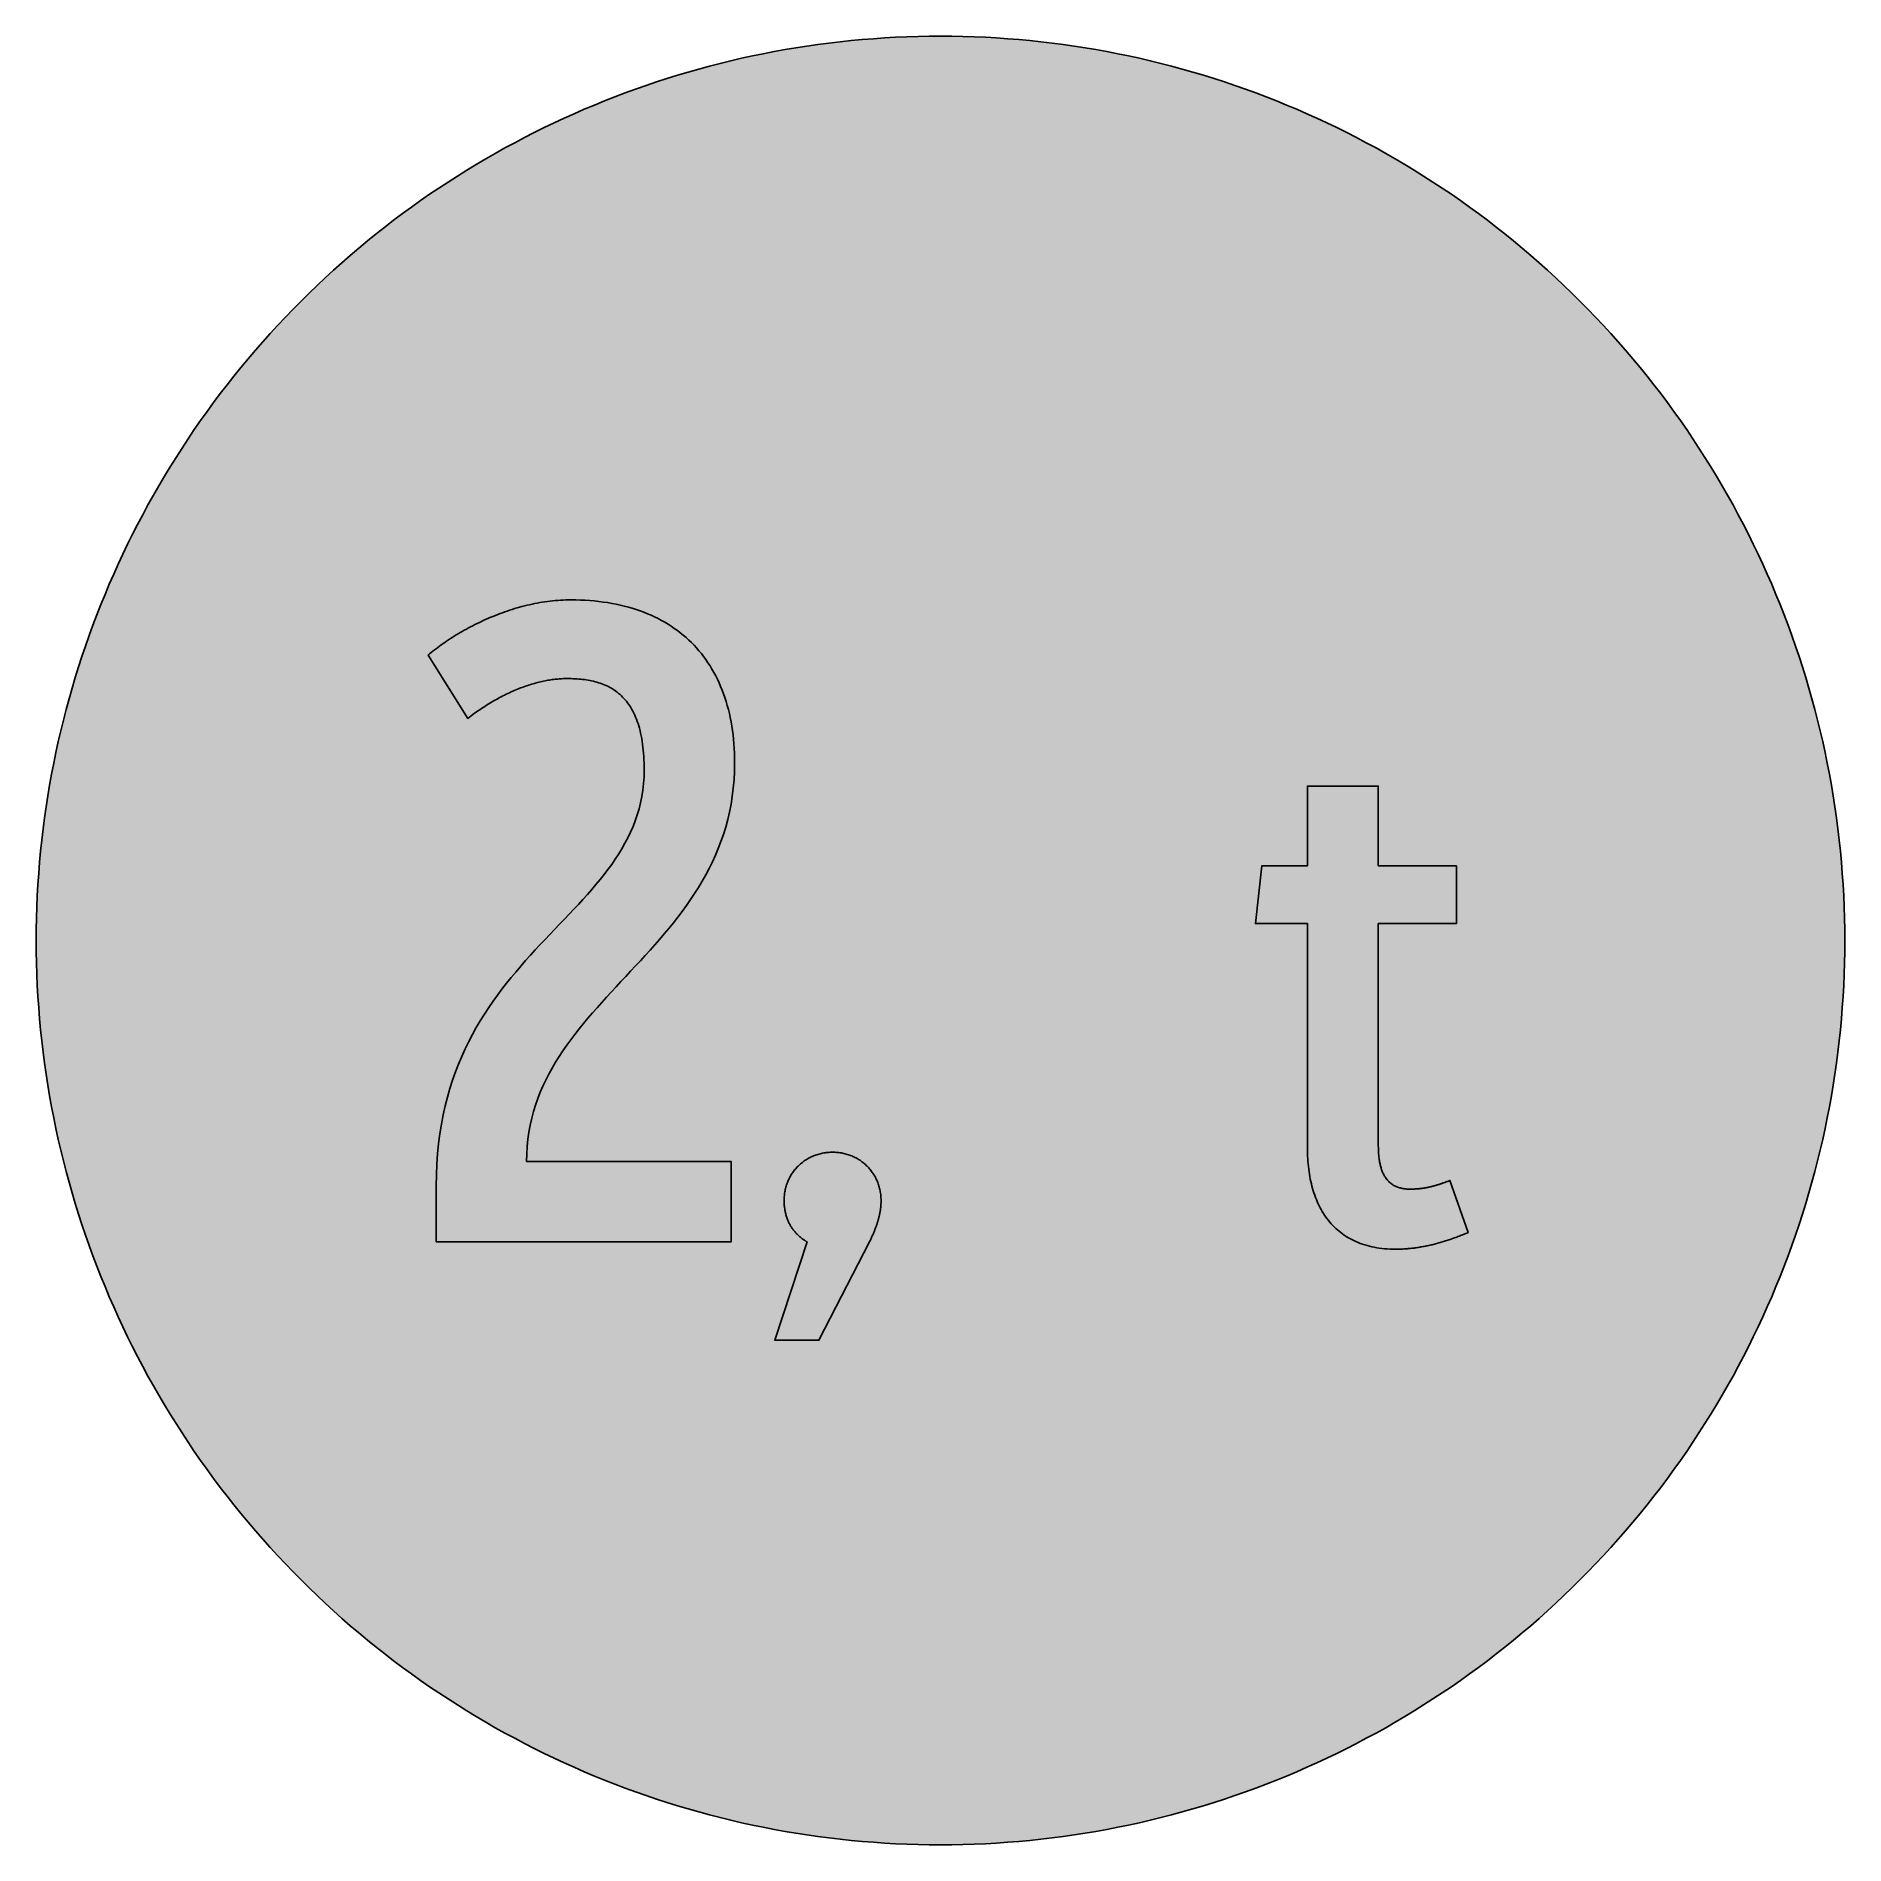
# Model space of a CAD drawing. Header units: millimetres. Extents: x 0 to 212, y 0 to 212.
import ezdxf

# ---------------------------------------------------------------- set-up
doc = ezdxf.new("R2010")
doc.units = ezdxf.units.MM

msp = doc.modelspace()

# ---------------------------------------------------------------- hatches: boundary and pattern name
for color, points in [(254, [(211.7189, 105.8869), (211.709, 107.2007), (211.6861, 108.5139), (211.6455, 109.8245), (211.5871, 111.1326), (211.5134, 112.4407), (211.4245, 113.7437), (211.3204, 115.0468), (211.201, 116.3447), (211.0638, 117.6426), (210.9114, 118.9355), (210.7413, 120.2258), (210.5584, 121.5136), (210.3577, 122.7988), (210.1418, 124.079), (209.9107, 125.3566), (209.6643, 126.6292), (209.4027, 127.8992), (209.1258, 129.1641), (208.8337, 130.4239), (208.5264, 131.6812), (208.2038, 132.936), (207.866, 134.1831), (207.5104, 135.4277), (207.1421, 136.6647), (206.7611, 137.8991), (206.3623, 139.1285), (205.9483, 140.3502), (205.5216, 141.5694), (205.0771, 142.781), (204.6199, 143.9901), (204.1474, 145.1915), (203.6623, 146.3853), (203.1619, 147.574), (202.6463, 148.7576), (202.1154, 149.9362), (201.5693, 151.1046), (201.0105, 152.2705), (200.439, 153.4262), (199.8523, 154.5768), (199.2503, 155.7198), (198.6356, 156.8577), (198.0057, 157.9855), (197.3605, 159.1081), (196.7052, 160.2232), (196.0321, 161.3281), (195.3489, 162.4279), (194.6504, 163.5176), (193.9366, 164.6022), (193.2102, 165.6766), (192.471, 166.7434), (191.7167, 167.8), (190.9521, 168.849), (190.1698, 169.8904), (189.3773, 170.9217), (188.5696, 171.9428), (187.7517, 172.9562), (186.9161, 173.9621), (186.0702, 174.9552), (185.2117, 175.9407), (184.338, 176.9161), (183.454, 177.8838), (182.5549, 178.8389), (181.643, 179.7837), (180.721, 180.7185), (179.7837, 181.643), (178.8389, 182.5549), (177.8838, 183.454), (176.9161, 184.338), (175.9407, 185.2117), (174.9552, 186.0702), (173.9621, 186.9161), (172.9562, 187.7492), (171.9428, 188.5696), (170.9217, 189.3773), (169.8904, 190.1698), (168.849, 190.9496), (167.8, 191.7167), (166.7408, 192.471), (165.6766, 193.2102), (164.6022, 193.9366), (163.5176, 194.6504), (162.4279, 195.3489), (161.3281, 196.0321), (160.2232, 196.7052), (159.1081, 197.3631), (157.9855, 198.0057), (156.8577, 198.6356), (155.7198, 199.2503), (154.5768, 199.8523), (153.4262, 200.439), (152.2705, 201.0131), (151.1046, 201.5719), (149.9362, 202.1154), (148.7576, 202.6463), (147.574, 203.1619), (146.3853, 203.6623), (145.1889, 204.15), (143.9875, 204.6199), (142.781, 205.0796), (141.5694, 205.5216), (140.3502, 205.9483), (139.1285, 206.3623), (137.8991, 206.7611), (136.6647, 207.1446), (135.4252, 207.5129), (134.1831, 207.866), (132.9334, 208.2038), (131.6812, 208.5264), (130.4239, 208.8337), (129.1641, 209.1284), (127.8966, 209.4052), (126.6292, 209.6668), (125.3541, 209.9132), (124.0765, 210.1444), (122.7963, 210.3603), (121.5136, 210.5584), (120.2258, 210.7438), (118.9355, 210.9114), (117.6401, 211.0638), (116.3447, 211.201), (115.0468, 211.3229), (113.7437, 211.4271), (112.4382, 211.516), (111.1326, 211.5896), (109.8245, 211.6455), (108.5113, 211.6861), (107.1982, 211.7115), (105.885, 211.7192), (104.5693, 211.7115), (103.2561, 211.6861), (101.9454, 211.6455), (100.6373, 211.5896), (99.3292, 211.516), (98.0262, 211.4271), (96.7232, 211.3229), (95.4253, 211.201), (94.1273, 211.0638), (92.8345, 210.9114), (91.5441, 210.7438), (90.2564, 210.5584), (88.9711, 210.3603), (87.691, 210.1444), (86.4133, 209.9132), (85.1408, 209.6668), (83.8708, 209.4052), (82.6059, 209.1284), (81.346, 208.8337), (80.0887, 208.5264), (78.834, 208.2038), (77.5868, 207.866), (76.3422, 207.5129), (75.1053, 207.1446), (73.8708, 206.7611), (72.6415, 206.3623), (71.4197, 205.9483), (70.2005, 205.5216), (68.9889, 205.0796), (67.7799, 204.6199), (66.5785, 204.15), (65.3847, 203.6623), (64.196, 203.1619), (63.0123, 202.6463), (61.8338, 202.1154), (60.6628, 201.5719), (59.4995, 201.0131), (58.3438, 200.439), (57.1932, 199.8523), (56.0502, 199.2503), (54.9123, 198.6356), (53.7845, 198.0057), (52.6618, 197.3631), (51.5468, 196.7052), (50.4419, 196.0321), (49.342, 195.3489), (48.2524, 194.6504), (47.1678, 193.9366), (46.0934, 193.2102), (45.0266, 192.471), (43.9699, 191.7167), (42.9209, 190.9496), (41.8795, 190.1698), (40.8483, 189.3773), (39.8272, 188.5696), (38.8137, 187.7492), (37.8079, 186.9161), (36.8148, 186.0702), (35.8292, 185.2117), (34.8539, 184.338), (33.8861, 183.454), (32.9311, 182.5549), (31.9862, 181.643), (31.049, 180.7185), (30.1269, 179.7837), (29.2151, 178.8389), (28.3159, 177.8838), (27.432, 176.9161), (26.5582, 175.9407), (25.6997, 174.9552), (24.8539, 173.9621), (24.0208, 172.9562), (23.2004, 171.9428), (22.3926, 170.9217), (21.6002, 169.8904), (20.8204, 168.849), (20.0533, 167.8), (19.2989, 166.7434), (18.5598, 165.6766), (17.8333, 164.6022), (17.1196, 163.5176), (16.4211, 162.4279), (15.7378, 161.3281), (15.0647, 160.2232), (14.4069, 159.1081), (13.7643, 157.9855), (13.1343, 156.8577), (12.5197, 155.7198), (11.9177, 154.5768), (11.3309, 153.4262), (10.7569, 152.2705), (10.1981, 151.1046), (9.6545, 149.9362), (9.1237, 148.7576), (8.6081, 147.574), (8.1077, 146.3853), (7.62, 145.1915), (7.1501, 143.9901), (6.6904, 142.781), (6.2484, 141.5694), (5.8217, 140.3502), (5.4077, 139.1285), (5.0089, 137.8991), (4.6253, 136.6647), (4.257, 135.4277), (3.904, 134.1831), (3.5662, 132.936), (3.2436, 131.6812), (2.9362, 130.4239), (2.6416, 129.1641), (2.3647, 127.8992), (2.1031, 126.6292), (1.8567, 125.3566), (1.6256, 124.079), (1.4097, 122.7988), (1.2116, 121.5136), (1.0262, 120.2258), (0.8585, 118.9355), (0.7061, 117.6426), (0.569, 116.3447), (0.447, 115.0468), (0.3429, 113.7437), (0.254, 112.4407), (0.1803, 111.1326), (0.1245, 109.8245), (0.0838, 108.5139), (0.0584, 107.2007), (0.0508, 105.885), (0.0584, 104.5718), (0.0838, 103.2586), (0.1245, 101.9454), (0.1803, 100.6373), (0.254, 99.3318), (0.3429, 98.0262), (0.447, 96.7232), (0.569, 95.4253), (0.7061, 94.1299), (0.8585, 92.8345), (1.0262, 91.5441), (1.2116, 90.2564), (1.4097, 88.9737), (1.6256, 87.6935), (1.8567, 86.4159), (2.1031, 85.1408), (2.3647, 83.8733), (2.6416, 82.6059), (2.9362, 81.346), (3.2436, 80.0887), (3.5662, 78.8365), (3.904, 77.5868), (4.257, 76.3448), (4.6253, 75.1053), (5.0089, 73.8708), (5.4077, 72.6415), (5.8217, 71.4197), (6.2484, 70.2005), (6.6904, 68.9889), (7.1501, 67.7824), (7.62, 66.581), (8.1077, 65.3847), (8.6081, 64.196), (9.1237, 63.0123), (9.6545, 61.8338), (10.1981, 60.6654), (10.7569, 59.4995), (11.3309, 58.3438), (11.9177, 57.1932), (12.5197, 56.0502), (13.1343, 54.9123), (13.7643, 53.7845), (14.4069, 52.6618), (15.0647, 51.5468), (15.7378, 50.4419), (16.4211, 49.342), (17.1196, 48.2524), (17.8333, 47.1678), (18.5598, 46.0934), (19.2989, 45.0291), (20.0533, 43.9699), (20.8204, 42.9209), (21.6002, 41.8795), (22.3926, 40.8483), (23.2004, 39.8272), (24.0208, 38.8137), (24.8539, 37.8079), (25.6997, 36.8148), (26.5582, 35.8292), (27.432, 34.8539), (28.3159, 33.8861), (29.2151, 32.9311), (30.1269, 31.9862), (31.049, 31.049), (31.9862, 30.1269), (32.9311, 29.2151), (33.8861, 28.3159), (34.8539, 27.432), (35.8292, 26.5582), (36.8148, 25.6997), (37.8079, 24.8539), (38.8137, 24.0182), (39.8272, 23.2004), (40.8483, 22.3926), (41.8795, 21.6002), (42.9209, 20.8178), (43.9699, 20.0533), (45.0266, 19.2989), (46.0934, 18.5598), (47.1678, 17.8333), (48.2524, 17.1196), (49.342, 16.4211), (50.4419, 15.7378), (51.5468, 15.0647), (52.6618, 14.4094), (53.7845, 13.7643), (54.9123, 13.1343), (56.0502, 12.5197), (57.1932, 11.9177), (58.3438, 11.3309), (59.4995, 10.7594), (60.6628, 10.2006), (61.8338, 9.6545), (63.0123, 9.1237), (64.196, 8.6081), (65.3847, 8.1077), (66.5785, 7.6225), (67.7799, 7.1501), (68.9889, 6.6929), (70.2005, 6.2484), (71.4197, 5.8217), (72.6415, 5.4077), (73.8708, 5.0089), (75.1053, 4.6279), (76.3422, 4.2596), (77.5868, 3.904), (78.834, 3.5662), (80.0887, 3.2436), (81.346, 2.9362), (82.6059, 2.6441), (83.8708, 2.3673), (85.1408, 2.1057), (86.4133, 1.8593), (87.691, 1.6281), (88.9711, 1.4122), (90.2564, 1.2116), (91.5441, 1.0287), (92.8345, 0.8585), (94.1273, 0.7061), (95.4253, 0.569), (96.7232, 0.4496), (98.0262, 0.3454), (99.3292, 0.2565), (100.6373, 0.1829), (101.9454, 0.1245), (103.2561, 0.0838), (104.5693, 0.061), (105.885, 0.0533), (107.1982, 0.061), (108.5113, 0.0838), (109.8245, 0.1245), (111.1326, 0.1829), (112.4382, 0.2565), (113.7437, 0.3454), (115.0468, 0.4496), (116.3447, 0.569), (117.6401, 0.7061), (118.9355, 0.8585), (120.2258, 1.0287), (121.5136, 1.2116), (122.7963, 1.4122), (124.0765, 1.6281), (125.3541, 1.8593), (126.6292, 2.1057), (127.8966, 2.3673), (129.1641, 2.6441), (130.4239, 2.9362), (131.6812, 3.2436), (132.9334, 3.5662), (134.1831, 3.904), (135.4252, 4.2596), (136.6647, 4.6279), (137.8991, 5.0089), (139.1285, 5.4077), (140.3502, 5.8217), (141.5694, 6.2484), (142.781, 6.6929), (143.9875, 7.1501), (145.1889, 7.6225), (146.3853, 8.1077), (147.574, 8.6081), (148.7576, 9.1237), (149.9362, 9.6545), (151.1046, 10.2006), (152.2705, 10.7594), (153.4262, 11.3309), (154.5768, 11.9177), (155.7198, 12.5197), (156.8577, 13.1343), (157.9855, 13.7643), (159.1081, 14.4094), (160.2232, 15.0647), (161.3281, 15.7378), (162.4279, 16.4211), (163.5176, 17.1196), (164.6022, 17.8333), (165.6766, 18.5598), (166.7408, 19.2989), (167.8, 20.0533), (168.849, 20.8178), (169.8904, 21.6002), (170.9217, 22.3926), (171.9428, 23.2004), (172.9562, 24.0182), (173.9621, 24.8539), (174.9552, 25.6997), (175.9407, 26.5582), (176.9161, 27.432), (177.8838, 28.3159), (178.8389, 29.2151), (179.7837, 30.1269), (180.721, 31.049), (181.643, 31.9862), (182.5549, 32.9311), (183.454, 33.8861), (184.338, 34.8539), (185.2117, 35.8292), (186.0702, 36.8148), (186.9161, 37.8079), (187.7517, 38.8137), (188.5696, 39.8272), (189.3773, 40.8483), (190.1698, 41.8795), (190.9521, 42.9209), (191.7167, 43.9699), (192.471, 45.0291), (193.2102, 46.0934), (193.9366, 47.1678), (194.6504, 48.2524), (195.3489, 49.342), (196.0321, 50.4419), (196.7052, 51.5468), (197.3605, 52.6618), (198.0057, 53.7845), (198.6356, 54.9123), (199.2503, 56.0502), (199.8523, 57.1932), (200.439, 58.3438), (201.0105, 59.4995), (201.5693, 60.6654), (202.1154, 61.8338), (202.6463, 63.0123), (203.1619, 64.196), (203.6623, 65.3847), (204.1474, 66.581), (204.6199, 67.7824), (205.0771, 68.9889), (205.5216, 70.2005), (205.9483, 71.4197), (206.3623, 72.6415), (206.7611, 73.8708), (207.1421, 75.1053), (207.5104, 76.3448), (207.866, 77.5868), (208.2038, 78.8365), (208.5264, 80.0887), (208.8337, 81.346), (209.1258, 82.6059), (209.4027, 83.8733), (209.6643, 85.1408), (209.9107, 86.4159), (210.1418, 87.6935), (210.3577, 88.9737), (210.5584, 90.2564), (210.7413, 91.5441), (210.9114, 92.8345), (211.0638, 94.1299), (211.201, 95.4253), (211.3204, 96.7232), (211.4245, 98.0262), (211.5134, 99.3318), (211.5871, 100.6373), (211.6455, 101.9454), (211.6861, 103.2586), (211.709, 104.5718), (211.7166, 105.885)]), (59, [(62.2131, 136.5412), (62.4383, 136.5377), (62.6669, 136.5352), (62.8904, 136.5275), (63.1139, 136.5174), (63.3374, 136.5047), (63.5584, 136.4894), (63.7769, 136.4691), (63.9953, 136.4463), (64.2112, 136.4183), (64.4271, 136.3878), (64.6379, 136.3548), (64.8487, 136.3142), (65.057, 136.2735), (65.2653, 136.2253), (65.4685, 136.1745), (65.6717, 136.1211), (65.8698, 136.0602), (66.0679, 135.9941), (66.2635, 135.9256), (66.454, 135.8519), (66.6445, 135.7732), (66.8325, 135.6868), (67.0154, 135.5979), (67.1957, 135.5014), (67.376, 135.4023), (67.5513, 135.2956), (67.724, 135.1813), (67.8917, 135.0645), (68.0568, 134.94), (68.2193, 134.808), (68.3793, 134.6733), (68.5343, 134.5286), (68.6867, 134.3787), (68.834, 134.2238), (68.9788, 134.0612), (69.121, 133.891), (69.2582, 133.7132), (69.3903, 133.5303), (69.5198, 133.3373), (69.6443, 133.1392), (69.7662, 132.9334), (69.8805, 132.7201), (69.9948, 132.4991), (70.1015, 132.2705), (70.2056, 132.0317), (70.3021, 131.7879), (70.3961, 131.5339), (70.4875, 131.2723), (70.5714, 131.0005), (70.6501, 130.7236), (70.7238, 130.4341), (70.7949, 130.1394), (70.8584, 129.8321), (70.9193, 129.5197), (70.9727, 129.1946), (71.0209, 128.8618), (71.0641, 128.5215), (71.1022, 128.1684), (71.1327, 127.8077), (71.1606, 127.4369), (71.181, 127.0533), (71.1962, 126.6622), (71.2038, 126.2609), (71.2089, 125.8494), (71.1911, 125.0417), (71.1378, 124.2543), (71.0514, 123.4846), (70.9346, 122.7328), (70.7847, 121.9962), (70.6069, 121.2799), (70.3986, 120.5763), (70.1624, 119.888), (69.8983, 119.2124), (69.6112, 118.5494), (69.2988, 117.8992), (68.961, 117.2591), (68.6029, 116.6292), (68.2219, 116.0094), (67.8231, 115.3973), (67.404, 114.7928), (66.9671, 114.1933), (66.515, 113.6015), (66.0451, 113.0122), (65.5625, 112.428), (65.0646, 111.8464), (64.5566, 111.2672), (64.0359, 110.6907), (63.5051, 110.1141), (62.9666, 109.535), (62.4205, 108.9558), (61.8668, 108.3742), (61.308, 107.7874), (60.7441, 107.2007), (60.1751, 106.6063), (59.6062, 106.0069), (59.0372, 105.3998), (58.4657, 104.7852), (57.8968, 104.1629), (57.3303, 103.5304), (56.7665, 102.8878), (56.2077, 102.235), (55.6539, 101.5695), (55.1078, 100.8913), (54.5668, 100.2005), (54.0385, 99.4918), (53.5178, 98.7704), (53.0073, 98.0313), (52.512, 97.2769), (52.0294, 96.5022), (51.5595, 95.7097), (51.1048, 94.8969), (50.6705, 94.0613), (50.2514, 93.2053), (49.85, 92.329), (49.4716, 91.4273), (49.1134, 90.5002), (48.7756, 89.5502), (48.4632, 88.5723), (48.1736, 87.5665), (47.912, 86.5353), (47.6758, 85.4735), (47.4675, 84.3839), (47.2897, 83.2637), (47.1399, 82.1106), (47.0205, 80.9244), (46.9367, 79.7077), (46.8833, 78.4555), (46.8655, 77.1677), (46.8672, 70.6092), (81.3675, 70.6092), (81.3675, 80.028), (57.4506, 80.028), (57.4675, 80.9142), (57.5183, 81.7829), (57.6047, 82.6338), (57.7215, 83.4644), (57.8714, 84.2797), (58.0517, 85.0798), (58.26, 85.8622), (58.4962, 86.6292), (58.7578, 87.3811), (59.0474, 88.1202), (59.3598, 88.8467), (59.6951, 89.5604), (60.0532, 90.2614), (60.4342, 90.9523), (60.833, 91.633), (61.2521, 92.3036), (61.689, 92.9665), (62.1436, 93.6193), (62.611, 94.267), (63.0961, 94.9046), (63.5914, 95.5396), (64.102, 96.1669), (64.6201, 96.7892), (65.151, 97.4065), (65.6895, 98.0237), (66.2381, 98.6358), (66.7918, 99.2454), (67.3506, 99.855), (67.9145, 100.4621), (68.4809, 101.0717), (69.0499, 101.6813), (69.6214, 102.2909), (70.1904, 102.903), (70.7593, 103.5177), (71.3257, 104.1375), (71.8896, 104.7598), (72.4484, 105.3871), (73.0021, 106.0221), (73.5508, 106.6622), (74.0893, 107.3074), (74.6201, 107.9627), (75.1383, 108.6256), (75.6488, 109.2962), (76.1441, 109.9769), (76.6293, 110.6678), (77.0966, 111.3714), (77.5513, 112.0851), (77.9882, 112.8116), (78.4073, 113.5532), (78.806, 114.3076), (79.187, 115.0747), (79.5452, 115.857), (79.8805, 116.6571), (80.1929, 117.4725), (80.4824, 118.3081), (80.7441, 119.159), (80.9803, 120.0277), (81.1886, 120.9167), (81.3689, 121.826), (81.5188, 122.7557), (81.6356, 123.7082), (81.722, 124.681), (81.7728, 125.6792), (81.7905, 126.6977), (81.7855, 127.2591), (81.7702, 127.8153), (81.7448, 128.3614), (81.7093, 128.8999), (81.661, 129.4308), (81.6051, 129.9566), (81.5391, 130.4722), (81.4629, 130.9802), (81.3765, 131.4806), (81.28, 131.9733), (81.1733, 132.4585), (81.0565, 132.936), (80.932, 133.4059), (80.7949, 133.8656), (80.6501, 134.3203), (80.4951, 134.7648), (80.33, 135.2017), (80.1548, 135.6309), (79.9719, 136.05), (79.7789, 136.4615), (79.5757, 136.8654), (79.3623, 137.2616), (79.1413, 137.6477), (78.9102, 138.0287), (78.6714, 138.397), (78.4225, 138.7602), (78.1634, 139.1133), (77.8967, 139.4562), (77.6199, 139.7914), (77.3354, 140.1191), (77.0407, 140.4391), (76.7359, 140.7465), (76.4261, 141.0487), (76.1035, 141.3408), (75.7758, 141.6228), (75.4355, 141.8971), (75.09, 142.1613), (74.7344, 142.4178), (74.3712, 142.6642), (73.9978, 142.9029), (73.6168, 143.129), (73.2282, 143.35), (72.8294, 143.5583), (72.423, 143.7589), (72.009, 143.952), (71.5874, 144.1323), (71.1556, 144.305), (70.7187, 144.4676), (70.2716, 144.6225), (69.817, 144.7648), (69.3522, 144.8994), (68.8823, 145.0238), (68.4047, 145.1381), (67.9171, 145.2448), (67.4243, 145.3388), (66.9214, 145.4252), (66.4134, 145.4988), (65.8952, 145.5649), (65.3694, 145.6207), (64.8386, 145.6665), (64.2976, 145.702), (63.7515, 145.7274), (63.1977, 145.7427), (62.6339, 145.7477), (62.3265, 145.7452), (62.0192, 145.7376), (61.7144, 145.7274), (61.407, 145.7096), (61.1022, 145.6893), (60.7974, 145.6639), (60.4926, 145.636), (60.1878, 145.6004), (59.8856, 145.5623), (59.5833, 145.5217), (59.2811, 145.4734), (58.9813, 145.4252), (58.6816, 145.3693), (58.3819, 145.3134), (58.0847, 145.2499), (57.7901, 145.1864), (57.4929, 145.1178), (57.2008, 145.0442), (56.9062, 144.9705), (56.6166, 144.8892), (56.3245, 144.8079), (56.0375, 144.7216), (55.7505, 144.6352), (55.4634, 144.5438), (55.1815, 144.4473), (54.897, 144.3507), (54.6176, 144.2517), (54.3382, 144.1475), (54.0614, 144.0434), (53.787, 143.9342), (53.5127, 143.8224), (53.2409, 143.7107), (52.9717, 143.5964), (52.705, 143.477), (52.4383, 143.3576), (52.1767, 143.2357), (51.9151, 143.1138), (51.6585, 142.9868), (51.402, 142.8598), (51.148, 142.7302), (50.8965, 142.5981), (50.6476, 142.4661), (50.4012, 142.3314), (50.1574, 142.1968), (49.9161, 142.0597), (49.6773, 141.92), (49.4436, 141.7803), (49.21, 141.6406), (48.9788, 141.4983), (48.7528, 141.3561), (48.5292, 141.2113), (48.3083, 141.0665), (48.0898, 140.9217), (47.8765, 140.7744), (47.6631, 140.6271), (47.4548, 140.4798), (47.2516, 140.3325), (47.0484, 140.1851), (46.8503, 140.0353), (46.6547, 139.888), (46.4642, 139.7381), (46.2763, 139.5908), (46.0934, 139.4409), (45.913, 139.2911), (50.5714, 131.8849), (50.7695, 132.0368), (50.9676, 132.1867), (51.1658, 132.3315), (51.3613, 132.4762), (51.5595, 132.6185), (51.7576, 132.7556), (51.9532, 132.8928), (52.1513, 133.0249), (52.3469, 133.157), (52.545, 133.284), (52.7406, 133.4084), (52.9361, 133.5329), (53.1317, 133.6523), (53.3248, 133.7691), (53.5203, 133.8834), (53.7134, 133.9952), (53.9064, 134.1044), (54.0995, 134.2111), (54.2925, 134.3152), (54.4855, 134.4168), (54.676, 134.5159), (54.8691, 134.6124), (55.0596, 134.7064), (55.2501, 134.7978), (55.438, 134.8867), (55.6285, 134.9756), (55.8165, 135.0594), (56.0045, 135.1407), (56.1899, 135.2194), (56.3778, 135.2956), (56.5633, 135.3693), (56.7487, 135.443), (56.9316, 135.5115), (57.117, 135.5776), (57.2999, 135.6436), (57.4802, 135.7071), (57.6631, 135.7655), (57.8434, 135.824), (58.0238, 135.8798), (58.2016, 135.9306), (58.3819, 135.9814), (58.5572, 136.0297), (58.735, 136.078), (58.9102, 136.1211), (59.0855, 136.1618), (59.2582, 136.2024), (59.4309, 136.238), (59.6036, 136.2735), (59.7738, 136.3066), (59.944, 136.337), (60.1142, 136.365), (60.2818, 136.3904), (60.4495, 136.4158), (60.6146, 136.4361), (60.7797, 136.4564), (60.9422, 136.4742), (61.1048, 136.4894), (61.2673, 136.5021), (61.4274, 136.5148), (61.5874, 136.5225), (61.7449, 136.5301), (61.9023, 136.5352), (62.0573, 136.5377), (62.2122, 136.5402)]), (59, [(148.8267, 81.6155), (148.8288, 81.2952), (148.8338, 80.9777), (148.8465, 80.6628), (148.8618, 80.3504), (148.8821, 80.043), (148.91, 79.7357), (148.938, 79.4334), (148.9735, 79.1362), (149.0142, 78.8391), (149.0574, 78.547), (149.1082, 78.2599), (149.1615, 77.9729), (149.2199, 77.691), (149.286, 77.4141), (149.3545, 77.1398), (149.4282, 76.868), (149.5069, 76.6013), (149.5882, 76.3397), (149.6771, 76.0806), (149.7711, 75.8266), (149.8702, 75.5752), (149.9743, 75.3288), (150.0835, 75.0875), (150.1953, 74.8487), (150.3147, 74.6176), (150.4391, 74.389), (150.5687, 74.1629), (150.7033, 73.9445), (150.8404, 73.7286), (150.9852, 73.5203), (151.1351, 73.3146), (151.29, 73.1164), (151.4526, 72.9209), (151.6177, 72.7304), (151.7879, 72.5449), (151.9657, 72.3671), (152.146, 72.1919), (152.334, 72.0242), (152.5245, 71.8591), (152.7226, 71.7017), (152.9258, 71.5493), (153.1366, 71.4045), (153.35, 71.2622), (153.5684, 71.1276), (153.7945, 70.9981), (154.0256, 70.8762), (154.2618, 70.7593), (154.5031, 70.6476), (154.752, 70.5434), (155.006, 70.4444), (155.2651, 70.3529), (155.5293, 70.2666), (155.7985, 70.1878), (156.0754, 70.1142), (156.3573, 70.0481), (156.6443, 69.9872), (156.9364, 69.9364), (157.2362, 69.8881), (157.541, 69.85), (157.8508, 69.817), (158.1683, 69.7916), (158.4909, 69.7738), (158.8186, 69.7636), (159.1539, 69.7611), (159.2885, 69.7611), (159.4231, 69.7636), (159.5577, 69.7662), (159.6923, 69.7687), (159.827, 69.7738), (159.9616, 69.7789), (160.0962, 69.7865), (160.2308, 69.7941), (160.3629, 69.8043), (160.4975, 69.8144), (160.6321, 69.8271), (160.7642, 69.8373), (160.8988, 69.8525), (161.0335, 69.8652), (161.1655, 69.8805), (161.3002, 69.8983), (161.4322, 69.916), (161.5643, 69.9338), (161.6989, 69.9516), (161.831, 69.9719), (161.9631, 69.9948), (162.0977, 70.0176), (162.2298, 70.0405), (162.3619, 70.0634), (162.494, 70.0888), (162.626, 70.1142), (162.7581, 70.1421), (162.8902, 70.17), (163.0248, 70.198), (163.1569, 70.2285), (163.289, 70.2589), (163.4185, 70.2894), (163.5506, 70.3224), (163.6827, 70.3555), (163.8148, 70.3885), (163.9468, 70.424), (164.0789, 70.4596), (164.211, 70.4952), (164.3431, 70.5333), (164.4726, 70.5714), (164.6047, 70.6095), (164.7368, 70.6501), (164.8689, 70.6882), (164.9984, 70.7314), (165.1305, 70.772), (165.2626, 70.8152), (165.3921, 70.8584), (165.5242, 70.9041), (165.6563, 70.9473), (165.7858, 70.993), (165.9179, 71.0413), (166.0474, 71.087), (166.1795, 71.1352), (166.3116, 71.1835), (166.4411, 71.2343), (166.5732, 71.2826), (166.7027, 71.3334), (166.8348, 71.3867), (166.9669, 71.4375), (167.0964, 71.4908), (167.2285, 71.5442), (167.3581, 71.5975), (167.4901, 71.6534), (167.6197, 71.7067), (165.505, 77.8051), (165.4124, 77.7697), (165.3235, 77.7342), (165.2346, 77.7011), (165.1457, 77.6681), (165.0594, 77.6351), (164.973, 77.6021), (164.8892, 77.5716), (164.8028, 77.5411), (164.719, 77.5106), (164.6377, 77.4827), (164.5564, 77.4548), (164.4752, 77.4268), (164.3939, 77.4014), (164.3151, 77.3735), (164.2364, 77.3481), (164.1577, 77.3227), (164.0789, 77.2998), (164.0027, 77.277), (163.9265, 77.2541), (163.8503, 77.2312), (163.7767, 77.2084), (163.7005, 77.1881), (163.6268, 77.1677), (163.5557, 77.1474), (163.482, 77.1296), (163.4084, 77.1093), (163.3372, 77.0915), (163.2661, 77.0738), (163.195, 77.0585), (163.1239, 77.0407), (163.0553, 77.0255), (162.9867, 77.0103), (162.9156, 76.995), (162.847, 76.9823), (162.7784, 76.9671), (162.7099, 76.9544), (162.6413, 76.9417), (162.5752, 76.9315), (162.5067, 76.9188), (162.4406, 76.9087), (162.372, 76.8985), (162.306, 76.8883), (162.24, 76.8782), (162.1739, 76.8706), (162.1079, 76.8629), (162.0418, 76.8553), (161.9758, 76.8477), (161.9098, 76.8401), (161.8437, 76.8325), (161.7777, 76.8274), (161.7116, 76.8223), (161.6456, 76.8172), (161.5796, 76.8121), (161.5135, 76.8071), (161.4475, 76.8045), (161.3814, 76.7994), (161.3154, 76.7969), (161.2494, 76.7944), (161.1833, 76.7918), (161.1147, 76.7918), (161.0487, 76.7893), (160.9827, 76.7893), (160.9141, 76.7893), (160.848, 76.7893), (160.721, 76.7893), (160.5991, 76.7944), (160.4772, 76.7994), (160.3604, 76.8096), (160.2435, 76.8223), (160.1292, 76.8375), (160.0175, 76.8553), (159.9108, 76.8756), (159.8041, 76.8985), (159.7, 76.9239), (159.5984, 76.9518), (159.4968, 76.9823), (159.4002, 77.0153), (159.3063, 77.0509), (159.2123, 77.089), (159.1234, 77.1296), (159.0345, 77.1754), (158.9481, 77.2211), (158.8643, 77.2693), (158.783, 77.3201), (158.7043, 77.3735), (158.6255, 77.4319), (158.5519, 77.4903), (158.4782, 77.5513), (158.4071, 77.6148), (158.3385, 77.6808), (158.2725, 77.7494), (158.2064, 77.8231), (158.1455, 77.8967), (158.0845, 77.9729), (158.0261, 78.0517), (157.9702, 78.1329), (157.9143, 78.2142), (157.861, 78.3006), (157.8102, 78.3895), (157.7619, 78.4809), (157.7162, 78.5724), (157.6705, 78.6689), (157.6273, 78.7679), (157.5867, 78.867), (157.5486, 78.9686), (157.5105, 79.0753), (157.4749, 79.182), (157.4419, 79.2912), (157.4089, 79.4029), (157.3784, 79.5172), (157.3505, 79.6341), (157.3251, 79.7509), (157.2997, 79.8728), (157.2768, 79.9973), (157.2539, 80.1218), (157.2336, 80.2488), (157.2158, 80.3783), (157.2006, 80.5104), (157.1854, 80.645), (157.1727, 80.7822), (157.16, 80.9219), (157.1498, 81.0616), (157.1422, 81.2038), (157.1346, 81.3486), (157.1295, 81.4959), (157.1269, 81.6458), (157.1244, 81.7982), (157.1219, 81.9506), (157.124, 107.8615), (166.2687, 107.8615), (166.2687, 114.6344), (157.124, 114.6344), (157.124, 123.9488), (148.8267, 123.9488), (148.8267, 114.6344), (143.4924, 114.6344), (142.7304, 107.8615), (148.8267, 107.8615)]), (59, [(87.5841, 75.4348), (87.5843, 75.2907), (87.5894, 75.1535), (87.5944, 75.0164), (87.6046, 74.8817), (87.6173, 74.7497), (87.6325, 74.6201), (87.6478, 74.4931), (87.6681, 74.3687), (87.6884, 74.2467), (87.7138, 74.1248), (87.7392, 74.008), (87.7672, 73.8937), (87.7976, 73.7794), (87.8307, 73.6676), (87.8637, 73.5609), (87.8992, 73.4543), (87.9373, 73.3476), (87.9754, 73.246), (88.0161, 73.1469), (88.0567, 73.0479), (88.0999, 72.9539), (88.1456, 72.8599), (88.1913, 72.7685), (88.2396, 72.6796), (88.2879, 72.5907), (88.3361, 72.5068), (88.3869, 72.423), (88.4377, 72.3417), (88.4911, 72.263), (88.5444, 72.1843), (88.5977, 72.1106), (88.6511, 72.0369), (88.707, 71.9658), (88.7628, 71.8947), (88.8187, 71.8287), (88.8746, 71.7626), (88.9305, 71.6991), (88.9864, 71.6356), (89.0422, 71.5747), (89.1007, 71.5162), (89.1565, 71.4604), (89.2124, 71.4045), (89.2708, 71.3511), (89.3267, 71.3003), (89.3826, 71.2521), (89.4385, 71.2038), (89.4918, 71.1556), (89.5477, 71.1124), (89.601, 71.0692), (89.6544, 71.026), (89.7077, 70.9879), (89.7585, 70.9498), (89.8093, 70.9117), (89.8601, 70.8762), (89.9084, 70.8431), (89.9566, 70.8127), (90.0024, 70.7822), (90.0481, 70.7517), (90.0938, 70.7238), (90.137, 70.6984), (90.1776, 70.673), (90.2183, 70.6501), (90.2564, 70.6272), (90.2919, 70.6069), (86.4828, 59.0942), (91.6478, 59.0942), (97.5748, 70.6092), (97.6249, 70.7136), (97.6732, 70.8203), (97.724, 70.9219), (97.7697, 71.026), (97.8154, 71.1276), (97.8611, 71.2267), (97.9043, 71.3257), (97.9475, 71.4223), (97.9907, 71.5188), (98.0288, 71.6128), (98.0694, 71.7067), (98.1075, 71.8007), (98.1456, 71.8922), (98.1812, 71.9811), (98.2167, 72.07), (98.2497, 72.1589), (98.2828, 72.2452), (98.3158, 72.3316), (98.3463, 72.4179), (98.3767, 72.5018), (98.4047, 72.583), (98.4326, 72.6643), (98.4606, 72.7456), (98.486, 72.8269), (98.5114, 72.9056), (98.5368, 72.9844), (98.5596, 73.0606), (98.5825, 73.1368), (98.6028, 73.213), (98.6257, 73.2866), (98.6434, 73.3603), (98.6638, 73.4339), (98.6815, 73.5051), (98.6993, 73.5762), (98.7171, 73.6473), (98.7323, 73.7159), (98.7476, 73.7845), (98.7628, 73.853), (98.7755, 73.9216), (98.7908, 73.9877), (98.8035, 74.0537), (98.8136, 74.1197), (98.8263, 74.1858), (98.8365, 74.2493), (98.8466, 74.3128), (98.8543, 74.3763), (98.8644, 74.4398), (98.872, 74.5007), (98.8797, 74.5617), (98.8847, 74.6227), (98.8924, 74.6836), (98.8974, 74.7446), (98.9025, 74.803), (98.9076, 74.8614), (98.9127, 74.9224), (98.9152, 74.9808), (98.9178, 75.0367), (98.9203, 75.0951), (98.9228, 75.1535), (98.9254, 75.2094), (98.9254, 75.2653), (98.9279, 75.3212), (98.9279, 75.377), (98.9279, 75.4329), (98.9254, 75.5828), (98.9203, 75.7326), (98.9127, 75.88), (98.9, 76.0273), (98.8847, 76.1721), (98.8644, 76.3168), (98.8416, 76.4591), (98.8162, 76.6013), (98.7882, 76.741), (98.7552, 76.8782), (98.7196, 77.0153), (98.6815, 77.1525), (98.6384, 77.2846), (98.5926, 77.4167), (98.5444, 77.5487), (98.4936, 77.6757), (98.4402, 77.8027), (98.3844, 77.9297), (98.3234, 78.0517), (98.2599, 78.1736), (98.1939, 78.293), (98.1253, 78.4123), (98.0542, 78.5266), (97.9805, 78.6409), (97.9043, 78.7527), (97.8256, 78.8619), (97.7443, 78.9711), (97.6605, 79.0753), (97.5741, 79.1794), (97.4827, 79.281), (97.3912, 79.3801), (97.2972, 79.4766), (97.2007, 79.5706), (97.1042, 79.662), (97.0026, 79.7509), (96.8985, 79.8373), (96.7943, 79.9211), (96.6851, 80.0024), (96.5759, 80.0837), (96.4641, 80.1599), (96.3498, 80.2335), (96.233, 80.3046), (96.1161, 80.3732), (95.9968, 80.4367), (95.8748, 80.5002), (95.7504, 80.5612), (95.6259, 80.6171), (95.4989, 80.6704), (95.3694, 80.7237), (95.2398, 80.772), (95.1078, 80.8152), (94.9731, 80.8584), (94.8385, 80.8965), (94.7014, 80.932), (94.5617, 80.965), (94.422, 80.993), (94.2823, 81.0184), (94.1375, 81.0412), (93.9952, 81.0616), (93.8479, 81.0768), (93.7031, 81.0895), (93.5533, 81.0971), (93.406, 81.1047), (93.2536, 81.1047), (93.1037, 81.1047), (92.9564, 81.0971), (92.8065, 81.0895), (92.6617, 81.0768), (92.5144, 81.0616), (92.3722, 81.0412), (92.2299, 81.0184), (92.0877, 80.993), (91.948, 80.965), (91.8083, 80.932), (91.6711, 80.8965), (91.5365, 80.8584), (91.4019, 80.8152), (91.2698, 80.772), (91.1403, 80.7237), (91.0107, 80.6704), (90.8837, 80.6171), (90.7593, 80.5612), (90.6348, 80.5002), (90.5129, 80.4367), (90.3935, 80.3732), (90.2767, 80.3046), (90.1598, 80.2335), (90.0455, 80.1599), (89.9338, 80.0837), (89.8246, 80.0024), (89.7179, 79.9211), (89.6112, 79.8373), (89.5096, 79.7509), (89.408, 79.662), (89.3089, 79.5706), (89.2124, 79.4766), (89.1184, 79.3801), (89.027, 79.281), (88.9381, 79.1794), (88.8517, 79.0753), (88.7679, 78.9711), (88.6841, 78.8619), (88.6054, 78.7527), (88.5292, 78.6409), (88.4555, 78.5266), (88.3844, 78.4123), (88.3158, 78.293), (88.2498, 78.1736), (88.1888, 78.0517), (88.1278, 77.9297), (88.072, 77.8027), (88.0161, 77.6757), (87.9653, 77.5487), (87.917, 77.4167), (87.8738, 77.2846), (87.8307, 77.1525), (87.7926, 77.0153), (87.757, 76.8782), (87.724, 76.741), (87.6935, 76.6013), (87.6681, 76.4591), (87.6452, 76.3168), (87.6275, 76.1721), (87.6122, 76.0273), (87.5995, 75.88), (87.5894, 75.7326), (87.5843, 75.5828), (87.5817, 75.4329)])]:
    msp.add_hatch(color=color).paths.add_polyline_path(points)
h = msp.add_hatch(color=22)
edge = h.paths.add_edge_path()
edge.add_line((206.4272, 105.8869), (206.4182, 107.1347))
edge.add_line((206.4182, 107.1347), (206.3953, 108.3818))
edge.add_line((206.3953, 108.3818), (206.3572, 109.6264))
edge.add_line((206.3572, 109.6264), (206.3013, 110.871))
edge.add_line((206.3013, 110.871), (206.2328, 112.1131))
edge.add_line((206.2328, 112.1131), (206.1489, 113.3526))
edge.add_line((206.1489, 113.3526), (206.0499, 114.5896))
edge.add_line((206.0499, 114.5896), (205.933, 115.824))
edge.add_line((205.933, 115.824), (205.8035, 117.0534))
edge.add_line((205.8035, 117.0534), (205.6587, 118.2827))
edge.add_line((205.6587, 118.2827), (205.4987, 119.5095))
edge.add_line((205.4987, 119.5095), (205.3234, 120.7313))
edge.add_line((205.3234, 120.7313), (205.1355, 121.953))
edge.add_line((205.1355, 121.953), (204.9297, 123.1697))
edge.add_line((204.9297, 123.1697), (204.7113, 124.3813))
edge.add_line((204.7113, 124.3813), (204.4776, 125.5928))
edge.add_line((204.4776, 125.5928), (204.2287, 126.7968))
edge.add_line((204.2287, 126.7968), (203.9645, 128.0008))
edge.add_line((203.9645, 128.0008), (203.6877, 129.1971))
edge.add_line((203.6877, 129.1971), (203.393, 130.3934))
edge.add_line((203.393, 130.3934), (203.0882, 131.5822))
edge.add_line((203.0882, 131.5822), (202.7657, 132.7683))
edge.add_line((202.7657, 132.7683), (202.4304, 133.9494))
edge.add_line((202.4304, 133.9494), (202.0799, 135.1255))
edge.add_line((202.0799, 135.1255), (201.7166, 136.2989))
edge.add_line((201.7166, 136.2989), (201.3382, 137.4648))
edge.add_line((201.3382, 137.4648), (200.9445, 138.6281))
edge.add_line((200.9445, 138.6281), (200.5381, 139.7864))
edge.add_line((200.5381, 139.7864), (200.119, 140.937))
edge.add_line((200.119, 140.937), (199.6846, 142.0851))
edge.add_line((199.6846, 142.0851), (199.2351, 143.2255))
edge.add_line((199.2351, 143.2255), (198.7728, 144.3609))
edge.add_line((198.7728, 144.3609), (198.2978, 145.4912))
edge.add_line((198.2978, 145.4912), (197.8076, 146.6139))
edge.add_line((197.8076, 146.6139), (197.3047, 147.734))
edge.add_line((197.3047, 147.734), (196.7865, 148.844))
edge.add_line((196.7865, 148.844), (196.2556, 149.9514))
edge.add_line((196.2556, 149.9514), (195.7121, 151.0513))
edge.add_line((195.7121, 151.0513), (195.1533, 152.1435))
edge.add_line((195.1533, 152.1435), (194.5818, 153.2306))
edge.add_line((194.5818, 153.2306), (193.9976, 154.3101))
edge.add_line((193.9976, 154.3101), (193.4007, 155.382))
edge.add_line((193.4007, 155.382), (192.7885, 156.4462))
edge.add_line((192.7885, 156.4462), (192.1637, 157.5054))
edge.add_line((192.1637, 157.5054), (191.5262, 158.557))
edge.add_line((191.5262, 158.557), (190.8759, 159.6009))
edge.add_line((190.8759, 159.6009), (190.2104, 160.6372))
edge.add_line((190.2104, 160.6372), (189.5348, 161.6659))
edge.add_line((189.5348, 161.6659), (188.8439, 162.687))
edge.add_line((188.8439, 162.687), (188.1429, 163.7005))
edge.add_line((188.1429, 163.7005), (187.4266, 164.7038))
edge.add_line((187.4266, 164.7038), (186.6976, 165.702))
edge.add_line((186.6976, 165.702), (185.9559, 166.69))
edge.add_line((185.9559, 166.69), (185.2041, 167.6705))
edge.add_line((185.2041, 167.6705), (184.437, 168.6408))
edge.add_line((184.437, 168.6408), (183.6572, 169.6034))
edge.add_line((183.6572, 169.6034), (182.8673, 170.5585))
edge.add_line((182.8673, 170.5585), (182.0621, 171.5033))
edge.add_line((182.0621, 171.5033), (181.2468, 172.4381))
edge.add_line((181.2468, 172.4381), (180.4162, 173.3652))
edge.add_line((180.4162, 173.3652), (179.5755, 174.2846))
edge.add_line((179.5755, 174.2846), (178.722, 175.1914))
edge.add_line((178.722, 175.1914), (177.8559, 176.0906))
edge.add_line((177.8559, 176.0906), (176.9796, 176.9796))
edge.add_line((176.9796, 176.9796), (176.0906, 177.8559))
edge.add_line((176.0906, 177.8559), (175.1914, 178.722))
edge.add_line((175.1914, 178.722), (174.2846, 179.5755))
edge.add_line((174.2846, 179.5755), (173.3652, 180.4162))
edge.add_line((173.3652, 180.4162), (172.4381, 181.2442))
edge.add_line((172.4381, 181.2442), (171.5033, 182.0621))
edge.add_line((171.5033, 182.0621), (170.5585, 182.8648))
edge.add_line((170.5585, 182.8648), (169.6034, 183.6572))
edge.add_line((169.6034, 183.6572), (168.6408, 184.437))
edge.add_line((168.6408, 184.437), (167.6705, 185.2041))
edge.add_line((167.6705, 185.2041), (166.69, 185.9559))
edge.add_line((166.69, 185.9559), (165.702, 186.6976))
edge.add_line((165.702, 186.6976), (164.7038, 187.4266))
edge.add_line((164.7038, 187.4266), (163.7005, 188.1429))
edge.add_line((163.7005, 188.1429), (162.687, 188.8439))
edge.add_line((162.687, 188.8439), (161.6659, 189.5348))
edge.add_line((161.6659, 189.5348), (160.6372, 190.2104))
edge.add_line((160.6372, 190.2104), (159.6009, 190.8759))
edge.add_line((159.6009, 190.8759), (158.557, 191.5262))
edge.add_line((158.557, 191.5262), (157.5054, 192.1637))
edge.add_line((157.5054, 192.1637), (156.4462, 192.7885))
edge.add_line((156.4462, 192.7885), (155.382, 193.4007))
edge.add_line((155.382, 193.4007), (154.3075, 193.9976))
edge.add_line((154.3075, 193.9976), (153.228, 194.5818))
edge.add_line((153.228, 194.5818), (152.1435, 195.1533))
edge.add_line((152.1435, 195.1533), (151.0487, 195.7121))
edge.add_line((151.0487, 195.7121), (149.9514, 196.2556))
edge.add_line((149.9514, 196.2556), (148.844, 196.7865))
edge.add_line((148.844, 196.7865), (147.734, 197.3047))
edge.add_line((147.734, 197.3047), (146.6139, 197.8076))
edge.add_line((146.6139, 197.8076), (145.4912, 198.2978))
edge.add_line((145.4912, 198.2978), (144.3609, 198.7728))
edge.add_line((144.3609, 198.7728), (143.2255, 199.2351))
edge.add_line((143.2255, 199.2351), (142.0825, 199.6846))
edge.add_line((142.0825, 199.6846), (140.937, 200.119))
edge.add_line((140.937, 200.119), (139.7838, 200.5406))
edge.add_line((139.7838, 200.5406), (138.6281, 200.947))
edge.add_line((138.6281, 200.947), (137.4648, 201.3382))
edge.add_line((137.4648, 201.3382), (136.2989, 201.7166))
edge.add_line((136.2989, 201.7166), (135.1255, 202.0824))
edge.add_line((135.1255, 202.0824), (133.9494, 202.4304))
edge.add_line((133.9494, 202.4304), (132.7683, 202.7657))
edge.add_line((132.7683, 202.7657), (131.5822, 203.0882))
edge.add_line((131.5822, 203.0882), (130.3909, 203.3956))
edge.add_line((130.3909, 203.3956), (129.1971, 203.6877))
edge.add_line((129.1971, 203.6877), (127.9982, 203.9645))
edge.add_line((127.9982, 203.9645), (126.7968, 204.2287))
edge.add_line((126.7968, 204.2287), (125.5903, 204.4776))
edge.add_line((125.5903, 204.4776), (124.3813, 204.7113))
edge.add_line((124.3813, 204.7113), (123.1671, 204.9323))
edge.add_line((123.1671, 204.9323), (121.9505, 205.1355))
edge.add_line((121.9505, 205.1355), (120.7313, 205.326))
edge.add_line((120.7313, 205.326), (119.5095, 205.5012))
edge.add_line((119.5095, 205.5012), (118.2827, 205.6613))
edge.add_line((118.2827, 205.6613), (117.0534, 205.806))
edge.add_line((117.0534, 205.806), (115.8215, 205.9356))
edge.add_line((115.8215, 205.9356), (114.587, 206.0499))
edge.add_line((114.587, 206.0499), (113.35, 206.1489))
edge.add_line((113.35, 206.1489), (112.1105, 206.2353))
edge.add_line((112.1105, 206.2353), (110.871, 206.3039))
edge.add_line((110.871, 206.3039), (109.6264, 206.3572))
edge.add_line((109.6264, 206.3572), (108.3818, 206.3953))
edge.add_line((108.3818, 206.3953), (107.1347, 206.4207))
edge.add_line((107.1347, 206.4207), (105.885, 206.4283))
edge.add_line((105.885, 206.4283), (104.6353, 206.4207))
edge.add_line((104.6353, 206.4207), (103.3882, 206.3953))
edge.add_line((103.3882, 206.3953), (102.1436, 206.3572))
edge.add_line((102.1436, 206.3572), (100.899, 206.3039))
edge.add_line((100.899, 206.3039), (99.6569, 206.2353))
edge.add_line((99.6569, 206.2353), (98.4174, 206.1489))
edge.add_line((98.4174, 206.1489), (97.1804, 206.0499))
edge.add_line((97.1804, 206.0499), (95.946, 205.9356))
edge.add_line((95.946, 205.9356), (94.7166, 205.806))
edge.add_line((94.7166, 205.806), (93.4872, 205.6613))
edge.add_line((93.4872, 205.6613), (92.2604, 205.5012))
edge.add_line((92.2604, 205.5012), (91.0387, 205.326))
edge.add_line((91.0387, 205.326), (89.8169, 205.1355))
edge.add_line((89.8169, 205.1355), (88.6003, 204.9323))
edge.add_line((88.6003, 204.9323), (87.3887, 204.7113))
edge.add_line((87.3887, 204.7113), (86.1771, 204.4776))
edge.add_line((86.1771, 204.4776), (84.9732, 204.2287))
edge.add_line((84.9732, 204.2287), (83.7692, 203.9645))
edge.add_line((83.7692, 203.9645), (82.5729, 203.6877))
edge.add_line((82.5729, 203.6877), (81.3765, 203.3956))
edge.add_line((81.3765, 203.3956), (80.1878, 203.0882))
edge.add_line((80.1878, 203.0882), (79.0016, 202.7657))
edge.add_line((79.0016, 202.7657), (77.8205, 202.4304))
edge.add_line((77.8205, 202.4304), (76.6445, 202.0824))
edge.add_line((76.6445, 202.0824), (75.471, 201.7166))
edge.add_line((75.471, 201.7166), (74.3052, 201.3382))
edge.add_line((74.3052, 201.3382), (73.1418, 200.947))
edge.add_line((73.1418, 200.947), (71.9836, 200.5406))
edge.add_line((71.9836, 200.5406), (70.833, 200.119))
edge.add_line((70.833, 200.119), (69.6849, 199.6846))
edge.add_line((69.6849, 199.6846), (68.5444, 199.2351))
edge.add_line((68.5444, 199.2351), (67.4091, 198.7728))
edge.add_line((67.4091, 198.7728), (66.2788, 198.2978))
edge.add_line((66.2788, 198.2978), (65.1561, 197.8076))
edge.add_line((65.1561, 197.8076), (64.0359, 197.3047))
edge.add_line((64.0359, 197.3047), (62.926, 196.7865))
edge.add_line((62.926, 196.7865), (61.8185, 196.2556))
edge.add_line((61.8185, 196.2556), (60.7187, 195.7121))
edge.add_line((60.7187, 195.7121), (59.6265, 195.1533))
edge.add_line((59.6265, 195.1533), (58.5394, 194.5818))
edge.add_line((58.5394, 194.5818), (57.4599, 193.9976))
edge.add_line((57.4599, 193.9976), (56.388, 193.4007))
edge.add_line((56.388, 193.4007), (55.3237, 192.7885))
edge.add_line((55.3237, 192.7885), (54.2646, 192.1637))
edge.add_line((54.2646, 192.1637), (53.213, 191.5262))
edge.add_line((53.213, 191.5262), (52.1691, 190.8759))
edge.add_line((52.1691, 190.8759), (51.1327, 190.2104))
edge.add_line((51.1327, 190.2104), (50.104, 189.5348))
edge.add_line((50.104, 189.5348), (49.083, 188.8439))
edge.add_line((49.083, 188.8439), (48.0695, 188.1429))
edge.add_line((48.0695, 188.1429), (47.0662, 187.4266))
edge.add_line((47.0662, 187.4266), (46.068, 186.6976))
edge.add_line((46.068, 186.6976), (45.0799, 185.9559))
edge.add_line((45.0799, 185.9559), (44.0995, 185.2041))
edge.add_line((44.0995, 185.2041), (43.1292, 184.437))
edge.add_line((43.1292, 184.437), (42.1665, 183.6572))
edge.add_line((42.1665, 183.6572), (41.2115, 182.8648))
edge.add_line((41.2115, 182.8648), (40.2666, 182.0621))
edge.add_line((40.2666, 182.0621), (39.3319, 181.2442))
edge.add_line((39.3319, 181.2442), (38.4048, 180.4162))
edge.add_line((38.4048, 180.4162), (37.4853, 179.5755))
edge.add_line((37.4853, 179.5755), (36.5785, 178.722))
edge.add_line((36.5785, 178.722), (35.6794, 177.8559))
edge.add_line((35.6794, 177.8559), (34.7904, 176.9796))
edge.add_line((34.7904, 176.9796), (33.9141, 176.0906))
edge.add_line((33.9141, 176.0906), (33.0479, 175.1914))
edge.add_line((33.0479, 175.1914), (32.1945, 174.2846))
edge.add_line((32.1945, 174.2846), (31.3538, 173.3652))
edge.add_line((31.3538, 173.3652), (30.5257, 172.4381))
edge.add_line((30.5257, 172.4381), (29.7078, 171.5033))
edge.add_line((29.7078, 171.5033), (28.9052, 170.5585))
edge.add_line((28.9052, 170.5585), (28.1127, 169.6034))
edge.add_line((28.1127, 169.6034), (27.3329, 168.6408))
edge.add_line((27.3329, 168.6408), (26.5659, 167.6705))
edge.add_line((26.5659, 167.6705), (25.814, 166.69))
edge.add_line((25.814, 166.69), (25.0723, 165.702))
edge.add_line((25.0723, 165.702), (24.3434, 164.7038))
edge.add_line((24.3434, 164.7038), (23.6271, 163.7005))
edge.add_line((23.6271, 163.7005), (22.926, 162.687))
edge.add_line((22.926, 162.687), (22.2352, 161.6659))
edge.add_line((22.2352, 161.6659), (21.5595, 160.6372))
edge.add_line((21.5595, 160.6372), (20.894, 159.6009))
edge.add_line((20.894, 159.6009), (20.2438, 158.557))
edge.add_line((20.2438, 158.557), (19.6063, 157.5054))
edge.add_line((19.6063, 157.5054), (18.9814, 156.4462))
edge.add_line((18.9814, 156.4462), (18.3693, 155.382))
edge.add_line((18.3693, 155.382), (17.7724, 154.3101))
edge.add_line((17.7724, 154.3101), (17.1882, 153.2306))
edge.add_line((17.1882, 153.2306), (16.6167, 152.1435))
edge.add_line((16.6167, 152.1435), (16.0579, 151.0513))
edge.add_line((16.0579, 151.0513), (15.5143, 149.9514))
edge.add_line((15.5143, 149.9514), (14.9835, 148.844))
edge.add_line((14.9835, 148.844), (14.4653, 147.734))
edge.add_line((14.4653, 147.734), (13.9624, 146.6139))
edge.add_line((13.9624, 146.6139), (13.4722, 145.4912))
edge.add_line((13.4722, 145.4912), (12.9972, 144.3609))
edge.add_line((12.9972, 144.3609), (12.5349, 143.2255))
edge.add_line((12.5349, 143.2255), (12.0853, 142.0851))
edge.add_line((12.0853, 142.0851), (11.651, 140.937))
edge.add_line((11.651, 140.937), (11.2293, 139.7864))
edge.add_line((11.2293, 139.7864), (10.8229, 138.6281))
edge.add_line((10.8229, 138.6281), (10.4318, 137.4648))
edge.add_line((10.4318, 137.4648), (10.0533, 136.2989))
edge.add_line((10.0533, 136.2989), (9.6876, 135.1255))
edge.add_line((9.6876, 135.1255), (9.3396, 133.9494))
edge.add_line((9.3396, 133.9494), (9.0043, 132.7683))
edge.add_line((9.0043, 132.7683), (8.6817, 131.5822))
edge.add_line((8.6817, 131.5822), (8.3744, 130.3934))
edge.add_line((8.3744, 130.3934), (8.0823, 129.1971))
edge.add_line((8.0823, 129.1971), (7.8054, 128.0008))
edge.add_line((7.8054, 128.0008), (7.5413, 126.7968))
edge.add_line((7.5413, 126.7968), (7.2923, 125.5928))
edge.add_line((7.2923, 125.5928), (7.0587, 124.3813))
edge.add_line((7.0587, 124.3813), (6.8377, 123.1697))
edge.add_line((6.8377, 123.1697), (6.6345, 121.953))
edge.add_line((6.6345, 121.953), (6.444, 120.7313))
edge.add_line((6.444, 120.7313), (6.2687, 119.5095))
edge.add_line((6.2687, 119.5095), (6.1087, 118.2827))
edge.add_line((6.1087, 118.2827), (5.9639, 117.0534))
edge.add_line((5.9639, 117.0534), (5.8344, 115.824))
edge.add_line((5.8344, 115.824), (5.7201, 114.5896))
edge.add_line((5.7201, 114.5896), (5.621, 113.3526))
edge.add_line((5.621, 113.3526), (5.5347, 112.1131))
edge.add_line((5.5347, 112.1131), (5.4661, 110.871))
edge.add_line((5.4661, 110.871), (5.4127, 109.6264))
edge.add_line((5.4127, 109.6264), (5.3746, 108.3818))
edge.add_line((5.3746, 108.3818), (5.3492, 107.1347))
edge.add_line((5.3492, 107.1347), (5.3416, 105.885))
edge.add_line((5.3416, 105.885), (5.3492, 104.6353))
edge.add_line((5.3492, 104.6353), (5.3746, 103.3882))
edge.add_line((5.3746, 103.3882), (5.4127, 102.1436))
edge.add_line((5.4127, 102.1436), (5.4661, 100.899))
edge.add_line((5.4661, 100.899), (5.5347, 99.6594))
edge.add_line((5.5347, 99.6594), (5.621, 98.4199))
edge.add_line((5.621, 98.4199), (5.7201, 97.1829))
edge.add_line((5.7201, 97.1829), (5.8344, 95.9485))
edge.add_line((5.8344, 95.9485), (5.9639, 94.7166))
edge.add_line((5.9639, 94.7166), (6.1087, 93.4872))
edge.add_line((6.1087, 93.4872), (6.2687, 92.2604))
edge.add_line((6.2687, 92.2604), (6.444, 91.0387))
edge.add_line((6.444, 91.0387), (6.6345, 89.8195))
edge.add_line((6.6345, 89.8195), (6.8377, 88.6028))
edge.add_line((6.8377, 88.6028), (7.0587, 87.3887))
edge.add_line((7.0587, 87.3887), (7.2923, 86.1797))
edge.add_line((7.2923, 86.1797), (7.5413, 84.9732))
edge.add_line((7.5413, 84.9732), (7.8054, 83.7717))
edge.add_line((7.8054, 83.7717), (8.0823, 82.5729))
edge.add_line((8.0823, 82.5729), (8.3744, 81.3791))
edge.add_line((8.3744, 81.3791), (8.6817, 80.1878))
edge.add_line((8.6817, 80.1878), (9.0043, 79.0016))
edge.add_line((9.0043, 79.0016), (9.3396, 77.8205))
edge.add_line((9.3396, 77.8205), (9.6876, 76.6445))
edge.add_line((9.6876, 76.6445), (10.0533, 75.471))
edge.add_line((10.0533, 75.471), (10.4318, 74.3052))
edge.add_line((10.4318, 74.3052), (10.8229, 73.1418))
edge.add_line((10.8229, 73.1418), (11.2293, 71.9861))
edge.add_line((11.2293, 71.9861), (11.651, 70.833))
edge.add_line((11.651, 70.833), (12.0853, 69.6874))
edge.add_line((12.0853, 69.6874), (12.5349, 68.5444))
edge.add_line((12.5349, 68.5444), (12.9972, 67.4091))
edge.add_line((12.9972, 67.4091), (13.4722, 66.2788))
edge.add_line((13.4722, 66.2788), (13.9624, 65.1561))
edge.add_line((13.9624, 65.1561), (14.4653, 64.0359))
edge.add_line((14.4653, 64.0359), (14.9835, 62.926))
edge.add_line((14.9835, 62.926), (15.5143, 61.8185))
edge.add_line((15.5143, 61.8185), (16.0579, 60.7212))
edge.add_line((16.0579, 60.7212), (16.6167, 59.6265))
edge.add_line((16.6167, 59.6265), (17.1882, 58.5419))
edge.add_line((17.1882, 58.5419), (17.7724, 57.4624))
edge.add_line((17.7724, 57.4624), (18.3693, 56.388))
edge.add_line((18.3693, 56.388), (18.9814, 55.3237))
edge.add_line((18.9814, 55.3237), (19.6063, 54.2646))
edge.add_line((19.6063, 54.2646), (20.2438, 53.213))
edge.add_line((20.2438, 53.213), (20.894, 52.1691))
edge.add_line((20.894, 52.1691), (21.5595, 51.1327))
edge.add_line((21.5595, 51.1327), (22.2352, 50.104))
edge.add_line((22.2352, 50.104), (22.926, 49.083))
edge.add_line((22.926, 49.083), (23.6271, 48.0695))
edge.add_line((23.6271, 48.0695), (24.3434, 47.0662))
edge.add_line((24.3434, 47.0662), (25.0723, 46.068))
edge.add_line((25.0723, 46.068), (25.814, 45.0799))
edge.add_line((25.814, 45.0799), (26.5659, 44.0995))
edge.add_line((26.5659, 44.0995), (27.3329, 43.1292))
edge.add_line((27.3329, 43.1292), (28.1127, 42.1665))
edge.add_line((28.1127, 42.1665), (28.9052, 41.2115))
edge.add_line((28.9052, 41.2115), (29.7078, 40.2666))
edge.add_line((29.7078, 40.2666), (30.5257, 39.3319))
edge.add_line((30.5257, 39.3319), (31.3538, 38.4048))
edge.add_line((31.3538, 38.4048), (32.1945, 37.4853))
edge.add_line((32.1945, 37.4853), (33.0479, 36.5785))
edge.add_line((33.0479, 36.5785), (33.9141, 35.6794))
edge.add_line((33.9141, 35.6794), (34.7904, 34.7904))
edge.add_line((34.7904, 34.7904), (35.6794, 33.9141))
edge.add_line((35.6794, 33.9141), (36.5785, 33.0479))
edge.add_line((36.5785, 33.0479), (37.4853, 32.1945))
edge.add_line((37.4853, 32.1945), (38.4048, 31.3538))
edge.add_line((38.4048, 31.3538), (39.3319, 30.5232))
edge.add_line((39.3319, 30.5232), (40.2666, 29.7078))
edge.add_line((40.2666, 29.7078), (41.2115, 28.9027))
edge.add_line((41.2115, 28.9027), (42.1665, 28.1127))
edge.add_line((42.1665, 28.1127), (43.1292, 27.3329))
edge.add_line((43.1292, 27.3329), (44.0995, 26.5659))
edge.add_line((44.0995, 26.5659), (45.0799, 25.814))
edge.add_line((45.0799, 25.814), (46.068, 25.0723))
edge.add_line((46.068, 25.0723), (47.0662, 24.3434))
edge.add_line((47.0662, 24.3434), (48.0695, 23.6271))
edge.add_line((48.0695, 23.6271), (49.083, 22.926))
edge.add_line((49.083, 22.926), (50.104, 22.2352))
edge.add_line((50.104, 22.2352), (51.1327, 21.5595))
edge.add_line((51.1327, 21.5595), (52.1691, 20.894))
edge.add_line((52.1691, 20.894), (53.213, 20.2438))
edge.add_line((53.213, 20.2438), (54.2646, 19.6063))
edge.add_line((54.2646, 19.6063), (55.3237, 18.9814))
edge.add_line((55.3237, 18.9814), (56.388, 18.3693))
edge.add_line((56.388, 18.3693), (57.4599, 17.7724))
edge.add_line((57.4599, 17.7724), (58.5394, 17.1882))
edge.add_line((58.5394, 17.1882), (59.6265, 16.6167))
edge.add_line((59.6265, 16.6167), (60.7187, 16.0579))
edge.add_line((60.7187, 16.0579), (61.8185, 15.5143))
edge.add_line((61.8185, 15.5143), (62.926, 14.9835))
edge.add_line((62.926, 14.9835), (64.0359, 14.4653))
edge.add_line((64.0359, 14.4653), (65.1561, 13.9624))
edge.add_line((65.1561, 13.9624), (66.2788, 13.4722))
edge.add_line((66.2788, 13.4722), (67.4091, 12.9972))
edge.add_line((67.4091, 12.9972), (68.5444, 12.5349))
edge.add_line((68.5444, 12.5349), (69.6849, 12.0853))
edge.add_line((69.6849, 12.0853), (70.833, 11.651))
edge.add_line((70.833, 11.651), (71.9836, 11.2319))
edge.add_line((71.9836, 11.2319), (73.1418, 10.8255))
edge.add_line((73.1418, 10.8255), (74.3052, 10.4318))
edge.add_line((74.3052, 10.4318), (75.471, 10.0533))
edge.add_line((75.471, 10.0533), (76.6445, 9.6901))
edge.add_line((76.6445, 9.6901), (77.8205, 9.3396))
edge.add_line((77.8205, 9.3396), (79.0016, 9.0043))
edge.add_line((79.0016, 9.0043), (80.1878, 8.6817))
edge.add_line((80.1878, 8.6817), (81.3765, 8.3769))
edge.add_line((81.3765, 8.3769), (82.5729, 8.0823))
edge.add_line((82.5729, 8.0823), (83.7692, 7.8054))
edge.add_line((83.7692, 7.8054), (84.9732, 7.5413))
edge.add_line((84.9732, 7.5413), (86.1771, 7.2923))
edge.add_line((86.1771, 7.2923), (87.3887, 7.0587))
edge.add_line((87.3887, 7.0587), (88.6003, 6.8402))
edge.add_line((88.6003, 6.8402), (89.8169, 6.6345))
edge.add_line((89.8169, 6.6345), (91.0387, 6.4465))
edge.add_line((91.0387, 6.4465), (92.2604, 6.2713))
edge.add_line((92.2604, 6.2713), (93.4872, 6.1112))
edge.add_line((93.4872, 6.1112), (94.7166, 5.9665))
edge.add_line((94.7166, 5.9665), (95.946, 5.8369))
edge.add_line((95.946, 5.8369), (97.1804, 5.7201))
edge.add_line((97.1804, 5.7201), (98.4174, 5.621))
edge.add_line((98.4174, 5.621), (99.6569, 5.5372))
edge.add_line((99.6569, 5.5372), (100.899, 5.4686))
edge.add_line((100.899, 5.4686), (102.1436, 5.4127))
edge.add_line((102.1436, 5.4127), (103.3882, 5.3746))
edge.add_line((103.3882, 5.3746), (104.6353, 5.3518))
edge.add_line((104.6353, 5.3518), (105.885, 5.3442))
edge.add_line((105.885, 5.3442), (107.1347, 5.3518))
edge.add_line((107.1347, 5.3518), (108.3818, 5.3746))
edge.add_line((108.3818, 5.3746), (109.6264, 5.4127))
edge.add_line((109.6264, 5.4127), (110.871, 5.4686))
edge.add_line((110.871, 5.4686), (112.1105, 5.5372))
edge.add_line((112.1105, 5.5372), (113.35, 5.621))
edge.add_line((113.35, 5.621), (114.587, 5.7201))
edge.add_line((114.587, 5.7201), (115.8215, 5.8369))
edge.add_line((115.8215, 5.8369), (117.0534, 5.9665))
edge.add_line((117.0534, 5.9665), (118.2827, 6.1112))
edge.add_line((118.2827, 6.1112), (119.5095, 6.2713))
edge.add_line((119.5095, 6.2713), (120.7313, 6.4465))
edge.add_line((120.7313, 6.4465), (121.9505, 6.6345))
edge.add_line((121.9505, 6.6345), (123.1671, 6.8402))
edge.add_line((123.1671, 6.8402), (124.3813, 7.0587))
edge.add_line((124.3813, 7.0587), (125.5903, 7.2923))
edge.add_line((125.5903, 7.2923), (126.7968, 7.5413))
edge.add_line((126.7968, 7.5413), (127.9982, 7.8054))
edge.add_line((127.9982, 7.8054), (129.1971, 8.0823))
edge.add_line((129.1971, 8.0823), (130.3909, 8.3769))
edge.add_line((130.3909, 8.3769), (131.5822, 8.6817))
edge.add_line((131.5822, 8.6817), (132.7683, 9.0043))
edge.add_line((132.7683, 9.0043), (133.9494, 9.3396))
edge.add_line((133.9494, 9.3396), (135.1255, 9.6901))
edge.add_line((135.1255, 9.6901), (136.2989, 10.0533))
edge.add_line((136.2989, 10.0533), (137.4648, 10.4318))
edge.add_line((137.4648, 10.4318), (138.6281, 10.8255))
edge.add_line((138.6281, 10.8255), (139.7838, 11.2319))
edge.add_line((139.7838, 11.2319), (140.937, 11.651))
edge.add_line((140.937, 11.651), (142.0825, 12.0853))
edge.add_line((142.0825, 12.0853), (143.2255, 12.5349))
edge.add_line((143.2255, 12.5349), (144.3609, 12.9972))
edge.add_line((144.3609, 12.9972), (145.4912, 13.4722))
edge.add_line((145.4912, 13.4722), (146.6139, 13.9624))
edge.add_line((146.6139, 13.9624), (147.734, 14.4653))
edge.add_line((147.734, 14.4653), (148.844, 14.9835))
edge.add_line((148.844, 14.9835), (149.9514, 15.5143))
edge.add_line((149.9514, 15.5143), (151.0487, 16.0579))
edge.add_line((151.0487, 16.0579), (152.1435, 16.6167))
edge.add_line((152.1435, 16.6167), (153.228, 17.1882))
edge.add_line((153.228, 17.1882), (154.3075, 17.7724))
edge.add_line((154.3075, 17.7724), (155.382, 18.3693))
edge.add_line((155.382, 18.3693), (156.4462, 18.9814))
edge.add_line((156.4462, 18.9814), (157.5054, 19.6063))
edge.add_line((157.5054, 19.6063), (158.557, 20.2438))
edge.add_line((158.557, 20.2438), (159.6009, 20.894))
edge.add_line((159.6009, 20.894), (160.6372, 21.5595))
edge.add_line((160.6372, 21.5595), (161.6659, 22.2352))
edge.add_line((161.6659, 22.2352), (162.687, 22.926))
edge.add_line((162.687, 22.926), (163.7005, 23.6271))
edge.add_line((163.7005, 23.6271), (164.7038, 24.3434))
edge.add_line((164.7038, 24.3434), (165.702, 25.0723))
edge.add_line((165.702, 25.0723), (166.69, 25.814))
edge.add_line((166.69, 25.814), (167.6705, 26.5659))
edge.add_line((167.6705, 26.5659), (168.6408, 27.3329))
edge.add_line((168.6408, 27.3329), (169.6034, 28.1127))
edge.add_line((169.6034, 28.1127), (170.5585, 28.9027))
edge.add_line((170.5585, 28.9027), (171.5033, 29.7078))
edge.add_line((171.5033, 29.7078), (172.4381, 30.5232))
edge.add_line((172.4381, 30.5232), (173.3652, 31.3538))
edge.add_line((173.3652, 31.3538), (174.2846, 32.1945))
edge.add_line((174.2846, 32.1945), (175.1914, 33.0479))
edge.add_line((175.1914, 33.0479), (176.0906, 33.9141))
edge.add_line((176.0906, 33.9141), (176.9796, 34.7904))
edge.add_line((176.9796, 34.7904), (177.8559, 35.6794))
edge.add_line((177.8559, 35.6794), (178.722, 36.5785))
edge.add_line((178.722, 36.5785), (179.5755, 37.4853))
edge.add_line((179.5755, 37.4853), (180.4162, 38.4048))
edge.add_line((180.4162, 38.4048), (181.2468, 39.3319))
edge.add_line((181.2468, 39.3319), (182.0621, 40.2666))
edge.add_line((182.0621, 40.2666), (182.8673, 41.2115))
edge.add_line((182.8673, 41.2115), (183.6572, 42.1665))
edge.add_line((183.6572, 42.1665), (184.437, 43.1292))
edge.add_line((184.437, 43.1292), (185.2041, 44.0995))
edge.add_line((185.2041, 44.0995), (185.9559, 45.0799))
edge.add_line((185.9559, 45.0799), (186.6976, 46.068))
edge.add_line((186.6976, 46.068), (187.4266, 47.0662))
edge.add_line((187.4266, 47.0662), (188.1429, 48.0695))
edge.add_line((188.1429, 48.0695), (188.8439, 49.083))
edge.add_line((188.8439, 49.083), (189.5348, 50.104))
edge.add_line((189.5348, 50.104), (190.2104, 51.1327))
edge.add_line((190.2104, 51.1327), (190.8759, 52.1691))
edge.add_line((190.8759, 52.1691), (191.5262, 53.213))
edge.add_line((191.5262, 53.213), (192.1637, 54.2646))
edge.add_line((192.1637, 54.2646), (192.7885, 55.3237))
edge.add_line((192.7885, 55.3237), (193.4007, 56.388))
edge.add_line((193.4007, 56.388), (193.9976, 57.4624))
edge.add_line((193.9976, 57.4624), (194.5818, 58.5419))
edge.add_line((194.5818, 58.5419), (195.1533, 59.6265))
edge.add_line((195.1533, 59.6265), (195.7121, 60.7212))
edge.add_line((195.7121, 60.7212), (196.2556, 61.8185))
edge.add_line((196.2556, 61.8185), (196.7865, 62.926))
edge.add_line((196.7865, 62.926), (197.3047, 64.0359))
edge.add_line((197.3047, 64.0359), (197.8076, 65.1561))
edge.add_line((197.8076, 65.1561), (198.2978, 66.2788))
edge.add_line((198.2978, 66.2788), (198.7728, 67.4091))
edge.add_line((198.7728, 67.4091), (199.2351, 68.5444))
edge.add_line((199.2351, 68.5444), (199.6846, 69.6874))
edge.add_line((199.6846, 69.6874), (200.119, 70.833))
edge.add_line((200.119, 70.833), (200.5381, 71.9861))
edge.add_line((200.5381, 71.9861), (200.9445, 73.1418))
edge.add_line((200.9445, 73.1418), (201.3382, 74.3052))
edge.add_line((201.3382, 74.3052), (201.7166, 75.471))
edge.add_line((201.7166, 75.471), (202.0799, 76.6445))
edge.add_line((202.0799, 76.6445), (202.4304, 77.8205))
edge.add_line((202.4304, 77.8205), (202.7657, 79.0016))
edge.add_line((202.7657, 79.0016), (203.0882, 80.1878))
edge.add_line((203.0882, 80.1878), (203.393, 81.3791))
edge.add_line((203.393, 81.3791), (203.6877, 82.5729))
edge.add_line((203.6877, 82.5729), (203.9645, 83.7717))
edge.add_line((203.9645, 83.7717), (204.2287, 84.9732))
edge.add_line((204.2287, 84.9732), (204.4776, 86.1797))
edge.add_line((204.4776, 86.1797), (204.7113, 87.3887))
edge.add_line((204.7113, 87.3887), (204.9297, 88.6028))
edge.add_line((204.9297, 88.6028), (205.1355, 89.8195))
edge.add_line((205.1355, 89.8195), (205.3234, 91.0387))
edge.add_line((205.3234, 91.0387), (205.4987, 92.2604))
edge.add_line((205.4987, 92.2604), (205.6587, 93.4872))
edge.add_line((205.6587, 93.4872), (205.8035, 94.7166))
edge.add_line((205.8035, 94.7166), (205.933, 95.9485))
edge.add_line((205.933, 95.9485), (206.0499, 97.1829))
edge.add_line((206.0499, 97.1829), (206.1489, 98.4199))
edge.add_line((206.1489, 98.4199), (206.2328, 99.6594))
edge.add_line((206.2328, 99.6594), (206.3013, 100.899))
edge.add_line((206.3013, 100.899), (206.3572, 102.1436))
edge.add_line((206.3572, 102.1436), (206.3953, 103.3882))
edge.add_line((206.3953, 103.3882), (206.4182, 104.6353))
edge.add_line((206.4182, 104.6353), (206.4258, 105.885))
edge = h.paths.add_edge_path(flags=16)
edge.add_line((179.9689, 105.8869), (179.9615, 106.807))
edge.add_line((179.9615, 106.807), (179.9438, 107.7239))
edge.add_line((179.9438, 107.7239), (179.9158, 108.6434))
edge.add_line((179.9158, 108.6434), (179.8777, 109.5604))
edge.add_line((179.8777, 109.5604), (179.8244, 110.4748))
edge.add_line((179.8244, 110.4748), (179.7634, 111.3866))
edge.add_line((179.7634, 111.3866), (179.6898, 112.2985))
edge.add_line((179.6898, 112.2985), (179.6059, 113.2078))
edge.add_line((179.6059, 113.2078), (179.5094, 114.1146))
edge.add_line((179.5094, 114.1146), (179.4027, 115.0214))
edge.add_line((179.4027, 115.0214), (179.2834, 115.9231))
edge.add_line((179.2834, 115.9231), (179.1564, 116.8248))
edge.add_line((179.1564, 116.8248), (179.0167, 117.7239))
edge.add_line((179.0167, 117.7239), (178.8643, 118.6205))
edge.add_line((178.8643, 118.6205), (178.7042, 119.5146))
edge.add_line((178.7042, 119.5146), (178.5315, 120.4062))
edge.add_line((178.5315, 120.4062), (178.3486, 121.2952))
edge.add_line((178.3486, 121.2952), (178.1531, 122.1816))
edge.add_line((178.1531, 122.1816), (177.9499, 123.063))
edge.add_line((177.9499, 123.063), (177.734, 123.9444))
edge.add_line((177.734, 123.9444), (177.5079, 124.8207))
edge.add_line((177.5079, 124.8207), (177.2717, 125.6944))
edge.add_line((177.2717, 125.6944), (177.0228, 126.5657))
edge.add_line((177.0228, 126.5657), (176.7662, 127.4318))
edge.add_line((176.7662, 127.4318), (176.497, 128.2954))
edge.add_line((176.497, 128.2954), (176.2176, 129.1565))
edge.add_line((176.2176, 129.1565), (175.928, 130.0124))
edge.add_line((175.928, 130.0124), (175.6283, 130.8633))
edge.add_line((175.6283, 130.8633), (175.3184, 131.7142))
edge.add_line((175.3184, 131.7142), (174.9984, 132.5575))
edge.add_line((174.9984, 132.5575), (174.6682, 133.3983))
edge.add_line((174.6682, 133.3983), (174.3278, 134.2365))
edge.add_line((174.3278, 134.2365), (173.9773, 135.0696))
edge.add_line((173.9773, 135.0696), (173.6166, 135.8976))
edge.add_line((173.6166, 135.8976), (173.2458, 136.7206))
edge.add_line((173.2458, 136.7206), (172.8648, 137.541))
edge.add_line((172.8648, 137.541), (172.4736, 138.3538))
edge.add_line((172.4736, 138.3538), (172.0723, 139.1641))
edge.add_line((172.0723, 139.1641), (171.6608, 139.9692))
edge.add_line((171.6608, 139.9692), (171.2392, 140.7719))
edge.add_line((171.2392, 140.7719), (170.8099, 141.5669))
edge.add_line((170.8099, 141.5669), (170.368, 142.3568))
edge.add_line((170.368, 142.3568), (169.9184, 143.1417))
edge.add_line((169.9184, 143.1417), (169.4586, 143.9215))
edge.add_line((169.4586, 143.9215), (168.9887, 144.6962))
edge.add_line((168.9887, 144.6962), (168.5087, 145.4658))
edge.add_line((168.5087, 145.4658), (168.0185, 146.2278))
edge.add_line((168.0185, 146.2278), (167.5206, 146.9873))
edge.add_line((167.5206, 146.9873), (167.0126, 147.7391))
edge.add_line((167.0126, 147.7391), (166.4945, 148.4859))
edge.add_line((166.4945, 148.4859), (165.9687, 149.225))
edge.add_line((165.9687, 149.225), (165.4302, 149.9616))
edge.add_line((165.4302, 149.9616), (164.8841, 150.688))
edge.add_line((164.8841, 150.688), (164.3304, 151.4119))
edge.add_line((164.3304, 151.4119), (163.764, 152.1257))
edge.add_line((163.764, 152.1257), (163.1899, 152.8369))
edge.add_line((163.1899, 152.8369), (162.6083, 153.5405))
edge.add_line((162.6083, 153.5405), (162.0139, 154.2364))
edge.add_line((162.0139, 154.2364), (161.4145, 154.9248))
edge.add_line((161.4145, 154.9248), (160.8023, 155.608))
edge.add_line((160.8023, 155.608), (160.1826, 156.2837))
edge.add_line((160.1826, 156.2837), (159.5526, 156.9542))
edge.add_line((159.5526, 156.9542), (158.9151, 157.6146))
edge.add_line((158.9151, 157.6146), (158.2699, 158.2699))
edge.add_line((158.2699, 158.2699), (157.6146, 158.9176))
edge.add_line((157.6146, 158.9176), (156.9517, 159.5552))
edge.add_line((156.9517, 159.5552), (156.2837, 160.1826))
edge.add_line((156.2837, 160.1826), (155.608, 160.8049))
edge.add_line((155.608, 160.8049), (154.9248, 161.4145))
edge.add_line((154.9248, 161.4145), (154.2339, 162.0164))
edge.add_line((154.2339, 162.0164), (153.5379, 162.6083))
edge.add_line((153.5379, 162.6083), (152.8343, 163.1925))
edge.add_line((152.8343, 163.1925), (152.1257, 163.7665))
edge.add_line((152.1257, 163.7665), (151.4094, 164.3304))
edge.add_line((151.4094, 164.3304), (150.688, 164.8866))
edge.add_line((150.688, 164.8866), (149.9591, 165.4327))
edge.add_line((149.9591, 165.4327), (149.225, 165.9687))
edge.add_line((149.225, 165.9687), (148.4833, 166.497))
edge.add_line((148.4833, 166.497), (147.7391, 167.0126))
edge.add_line((147.7391, 167.0126), (146.9847, 167.5232))
edge.add_line((146.9847, 167.5232), (146.2278, 168.021))
edge.add_line((146.2278, 168.021), (145.4633, 168.5112))
edge.add_line((145.4633, 168.5112), (144.6962, 168.9887))
edge.add_line((144.6962, 168.9887), (143.9215, 169.4586))
edge.add_line((143.9215, 169.4586), (143.1417, 169.9184))
edge.add_line((143.1417, 169.9184), (142.3543, 170.3705))
edge.add_line((142.3543, 170.3705), (141.5644, 170.8099))
edge.add_line((141.5644, 170.8099), (140.7693, 171.2417))
edge.add_line((140.7693, 171.2417), (139.9692, 171.6634))
edge.add_line((139.9692, 171.6634), (139.1641, 172.0723))
edge.add_line((139.1641, 172.0723), (138.3538, 172.4736))
edge.add_line((138.3538, 172.4736), (137.5385, 172.8648))
edge.add_line((137.5385, 172.8648), (136.7206, 173.2458))
edge.add_line((136.7206, 173.2458), (135.8951, 173.6192))
edge.add_line((135.8951, 173.6192), (135.067, 173.9798))
edge.add_line((135.067, 173.9798), (134.2339, 174.3304))
edge.add_line((134.2339, 174.3304), (133.3983, 174.6707))
edge.add_line((133.3983, 174.6707), (132.5575, 175.0009))
edge.add_line((132.5575, 175.0009), (131.7117, 175.321))
edge.add_line((131.7117, 175.321), (130.8633, 175.6308))
edge.add_line((130.8633, 175.6308), (130.0099, 175.9306))
edge.add_line((130.0099, 175.9306), (129.1539, 176.2201))
edge.add_line((129.1539, 176.2201), (128.2929, 176.4995))
edge.add_line((128.2929, 176.4995), (127.4293, 176.7662))
edge.add_line((127.4293, 176.7662), (126.5631, 177.0253))
edge.add_line((126.5631, 177.0253), (125.6919, 177.2717))
edge.add_line((125.6919, 177.2717), (124.8181, 177.5079))
edge.add_line((124.8181, 177.5079), (123.9418, 177.734))
edge.add_line((123.9418, 177.734), (123.063, 177.9499))
edge.add_line((123.063, 177.9499), (122.1791, 178.1556))
edge.add_line((122.1791, 178.1556), (121.2926, 178.3486))
edge.add_line((121.2926, 178.3486), (120.4036, 178.5315))
edge.add_line((120.4036, 178.5315), (119.5146, 178.7042))
edge.add_line((119.5146, 178.7042), (118.6205, 178.8668))
edge.add_line((118.6205, 178.8668), (117.7239, 179.0167))
edge.add_line((117.7239, 179.0167), (116.8248, 179.1564))
edge.add_line((116.8248, 179.1564), (115.9231, 179.2859))
edge.add_line((115.9231, 179.2859), (115.0188, 179.4027))
edge.add_line((115.0188, 179.4027), (114.1146, 179.512))
edge.add_line((114.1146, 179.512), (113.2078, 179.6059))
edge.add_line((113.2078, 179.6059), (112.2959, 179.6923))
edge.add_line((112.2959, 179.6923), (111.3866, 179.7634))
edge.add_line((111.3866, 179.7634), (110.4722, 179.8269))
edge.add_line((110.4722, 179.8269), (109.5578, 179.8777))
edge.add_line((109.5578, 179.8777), (108.6409, 179.9184))
edge.add_line((108.6409, 179.9184), (107.7239, 179.9463))
edge.add_line((107.7239, 179.9463), (106.8045, 179.9641))
edge.add_line((106.8045, 179.9641), (105.885, 179.9692))
edge.add_line((105.885, 179.9692), (104.963, 179.9641))
edge.add_line((104.963, 179.9641), (104.046, 179.9463))
edge.add_line((104.046, 179.9463), (103.1265, 179.9184))
edge.add_line((103.1265, 179.9184), (102.2096, 179.8777))
edge.add_line((102.2096, 179.8777), (101.2952, 179.8269))
edge.add_line((101.2952, 179.8269), (100.3833, 179.7634))
edge.add_line((100.3833, 179.7634), (99.4715, 179.6923))
edge.add_line((99.4715, 179.6923), (98.5622, 179.6059))
edge.add_line((98.5622, 179.6059), (97.6554, 179.512))
edge.add_line((97.6554, 179.512), (96.7486, 179.4027))
edge.add_line((96.7486, 179.4027), (95.8469, 179.2859))
edge.add_line((95.8469, 179.2859), (94.9452, 179.1564))
edge.add_line((94.9452, 179.1564), (94.046, 179.0167))
edge.add_line((94.046, 179.0167), (93.1494, 178.8668))
edge.add_line((93.1494, 178.8668), (92.2553, 178.7042))
edge.add_line((92.2553, 178.7042), (91.3638, 178.5315))
edge.add_line((91.3638, 178.5315), (90.4748, 178.3486))
edge.add_line((90.4748, 178.3486), (89.5883, 178.1556))
edge.add_line((89.5883, 178.1556), (88.707, 177.9499))
edge.add_line((88.707, 177.9499), (87.8256, 177.734))
edge.add_line((87.8256, 177.734), (86.9493, 177.5079))
edge.add_line((86.9493, 177.5079), (86.0755, 177.2717))
edge.add_line((86.0755, 177.2717), (85.2043, 177.0253))
edge.add_line((85.2043, 177.0253), (84.3382, 176.7662))
edge.add_line((84.3382, 176.7662), (83.4746, 176.4995))
edge.add_line((83.4746, 176.4995), (82.6135, 176.2201))
edge.add_line((82.6135, 176.2201), (81.7575, 175.9306))
edge.add_line((81.7575, 175.9306), (80.9066, 175.6308))
edge.add_line((80.9066, 175.6308), (80.0557, 175.321))
edge.add_line((80.0557, 175.321), (79.2124, 175.0009))
edge.add_line((79.2124, 175.0009), (78.3717, 174.6707))
edge.add_line((78.3717, 174.6707), (77.5335, 174.3304))
edge.add_line((77.5335, 174.3304), (76.7004, 173.9798))
edge.add_line((76.7004, 173.9798), (75.8723, 173.6192))
edge.add_line((75.8723, 173.6192), (75.0494, 173.2458))
edge.add_line((75.0494, 173.2458), (74.229, 172.8648))
edge.add_line((74.229, 172.8648), (73.4162, 172.4736))
edge.add_line((73.4162, 172.4736), (72.6059, 172.0723))
edge.add_line((72.6059, 172.0723), (71.8007, 171.6634))
edge.add_line((71.8007, 171.6634), (70.9981, 171.2417))
edge.add_line((70.9981, 171.2417), (70.2031, 170.8099))
edge.add_line((70.2031, 170.8099), (69.4131, 170.3705))
edge.add_line((69.4131, 170.3705), (68.6283, 169.9184))
edge.add_line((68.6283, 169.9184), (67.8485, 169.4586))
edge.add_line((67.8485, 169.4586), (67.0738, 168.9887))
edge.add_line((67.0738, 168.9887), (66.3042, 168.5112))
edge.add_line((66.3042, 168.5112), (65.5422, 168.021))
edge.add_line((65.5422, 168.021), (64.7827, 167.5232))
edge.add_line((64.7827, 167.5232), (64.0309, 167.0126))
edge.add_line((64.0309, 167.0126), (63.2841, 166.497))
edge.add_line((63.2841, 166.497), (62.545, 165.9687))
edge.add_line((62.545, 165.9687), (61.8084, 165.4327))
edge.add_line((61.8084, 165.4327), (61.0819, 164.8866))
edge.add_line((61.0819, 164.8866), (60.358, 164.3304))
edge.add_line((60.358, 164.3304), (59.6443, 163.7665))
edge.add_line((59.6443, 163.7665), (58.9331, 163.1925))
edge.add_line((58.9331, 163.1925), (58.2295, 162.6083))
edge.add_line((58.2295, 162.6083), (57.5335, 162.0164))
edge.add_line((57.5335, 162.0164), (56.8452, 161.4145))
edge.add_line((56.8452, 161.4145), (56.1619, 160.8049))
edge.add_line((56.1619, 160.8049), (55.4863, 160.1826))
edge.add_line((55.4863, 160.1826), (54.8157, 159.5552))
edge.add_line((54.8157, 159.5552), (54.1553, 158.9176))
edge.add_line((54.1553, 158.9176), (53.5, 158.2699))
edge.add_line((53.5, 158.2699), (52.8523, 157.6146))
edge.add_line((52.8523, 157.6146), (52.2148, 156.9542))
edge.add_line((52.2148, 156.9542), (51.5874, 156.2837))
edge.add_line((51.5874, 156.2837), (50.9651, 155.608))
edge.add_line((50.9651, 155.608), (50.3555, 154.9248))
edge.add_line((50.3555, 154.9248), (49.7535, 154.2364))
edge.add_line((49.7535, 154.2364), (49.1617, 153.5405))
edge.add_line((49.1617, 153.5405), (48.5775, 152.8369))
edge.add_line((48.5775, 152.8369), (48.0035, 152.1257))
edge.add_line((48.0035, 152.1257), (47.4396, 151.4119))
edge.add_line((47.4396, 151.4119), (46.8833, 150.688))
edge.add_line((46.8833, 150.688), (46.3372, 149.9616))
edge.add_line((46.3372, 149.9616), (45.8013, 149.225))
edge.add_line((45.8013, 149.225), (45.273, 148.4859))
edge.add_line((45.273, 148.4859), (44.7573, 147.7391))
edge.add_line((44.7573, 147.7391), (44.2468, 146.9873))
edge.add_line((44.2468, 146.9873), (43.749, 146.2278))
edge.add_line((43.749, 146.2278), (43.2587, 145.4658))
edge.add_line((43.2587, 145.4658), (42.7812, 144.6962))
edge.add_line((42.7812, 144.6962), (42.3113, 143.9215))
edge.add_line((42.3113, 143.9215), (41.8516, 143.1417))
edge.add_line((41.8516, 143.1417), (41.3995, 142.3568))
edge.add_line((41.3995, 142.3568), (40.96, 141.5669))
edge.add_line((40.96, 141.5669), (40.5282, 140.7719))
edge.add_line((40.5282, 140.7719), (40.1066, 139.9692))
edge.add_line((40.1066, 139.9692), (39.6977, 139.1641))
edge.add_line((39.6977, 139.1641), (39.2963, 138.3538))
edge.add_line((39.2963, 138.3538), (38.9052, 137.541))
edge.add_line((38.9052, 137.541), (38.5242, 136.7206))
edge.add_line((38.5242, 136.7206), (38.1508, 135.8976))
edge.add_line((38.1508, 135.8976), (37.7901, 135.0696))
edge.add_line((37.7901, 135.0696), (37.4396, 134.2365))
edge.add_line((37.4396, 134.2365), (37.0992, 133.3983))
edge.add_line((37.0992, 133.3983), (36.769, 132.5575))
edge.add_line((36.769, 132.5575), (36.449, 131.7142))
edge.add_line((36.449, 131.7142), (36.1391, 130.8633))
edge.add_line((36.1391, 130.8633), (35.8394, 130.0124))
edge.add_line((35.8394, 130.0124), (35.5498, 129.1565))
edge.add_line((35.5498, 129.1565), (35.2704, 128.2954))
edge.add_line((35.2704, 128.2954), (35.0037, 127.4318))
edge.add_line((35.0037, 127.4318), (34.7447, 126.5657))
edge.add_line((34.7447, 126.5657), (34.4983, 125.6944))
edge.add_line((34.4983, 125.6944), (34.2621, 124.8207))
edge.add_line((34.2621, 124.8207), (34.036, 123.9444))
edge.add_line((34.036, 123.9444), (33.8201, 123.063))
edge.add_line((33.8201, 123.063), (33.6144, 122.1816))
edge.add_line((33.6144, 122.1816), (33.4213, 121.2952))
edge.add_line((33.4213, 121.2952), (33.2384, 120.4062))
edge.add_line((33.2384, 120.4062), (33.0657, 119.5146))
edge.add_line((33.0657, 119.5146), (32.9032, 118.6205))
edge.add_line((32.9032, 118.6205), (32.7533, 117.7239))
edge.add_line((32.7533, 117.7239), (32.6136, 116.8248))
edge.add_line((32.6136, 116.8248), (32.4841, 115.9231))
edge.add_line((32.4841, 115.9231), (32.3672, 115.0214))
edge.add_line((32.3672, 115.0214), (32.258, 114.1146))
edge.add_line((32.258, 114.1146), (32.164, 113.2078))
edge.add_line((32.164, 113.2078), (32.0777, 112.2985))
edge.add_line((32.0777, 112.2985), (32.0065, 111.3866))
edge.add_line((32.0065, 111.3866), (31.943, 110.4748))
edge.add_line((31.943, 110.4748), (31.8922, 109.5604))
edge.add_line((31.8922, 109.5604), (31.8516, 108.6434))
edge.add_line((31.8516, 108.6434), (31.8237, 107.7239))
edge.add_line((31.8237, 107.7239), (31.8059, 106.807))
edge.add_line((31.8059, 106.807), (31.8008, 105.885))
edge.add_line((31.8008, 105.885), (31.8059, 104.9655))
edge.add_line((31.8059, 104.9655), (31.8237, 104.046))
edge.add_line((31.8237, 104.046), (31.8516, 103.1291))
edge.add_line((31.8516, 103.1291), (31.8922, 102.2121))
edge.add_line((31.8922, 102.2121), (31.943, 101.2977))
edge.add_line((31.943, 101.2977), (32.0065, 100.3833))
edge.add_line((32.0065, 100.3833), (32.0777, 99.474))
edge.add_line((32.0777, 99.474), (32.164, 98.5622))
edge.add_line((32.164, 98.5622), (32.258, 97.6554))
edge.add_line((32.258, 97.6554), (32.3672, 96.7511))
edge.add_line((32.3672, 96.7511), (32.4841, 95.8469))
edge.add_line((32.4841, 95.8469), (32.6136, 94.9452))
edge.add_line((32.6136, 94.9452), (32.7533, 94.046))
edge.add_line((32.7533, 94.046), (32.9032, 93.1494))
edge.add_line((32.9032, 93.1494), (33.0657, 92.2553))
edge.add_line((33.0657, 92.2553), (33.2384, 91.3663))
edge.add_line((33.2384, 91.3663), (33.4213, 90.4773))
edge.add_line((33.4213, 90.4773), (33.6144, 89.5909))
edge.add_line((33.6144, 89.5909), (33.8201, 88.707))
edge.add_line((33.8201, 88.707), (34.036, 87.8281))
edge.add_line((34.036, 87.8281), (34.2621, 86.9518))
edge.add_line((34.2621, 86.9518), (34.4983, 86.0781))
edge.add_line((34.4983, 86.0781), (34.7447, 85.2068))
edge.add_line((34.7447, 85.2068), (35.0037, 84.3407))
edge.add_line((35.0037, 84.3407), (35.2704, 83.4771))
edge.add_line((35.2704, 83.4771), (35.5498, 82.616))
edge.add_line((35.5498, 82.616), (35.8394, 81.7601))
edge.add_line((35.8394, 81.7601), (36.1391, 80.9066))
edge.add_line((36.1391, 80.9066), (36.449, 80.0583))
edge.add_line((36.449, 80.0583), (36.769, 79.2124))
edge.add_line((36.769, 79.2124), (37.0992, 78.3717))
edge.add_line((37.0992, 78.3717), (37.4396, 77.536))
edge.add_line((37.4396, 77.536), (37.7901, 76.7029))
edge.add_line((37.7901, 76.7029), (38.1508, 75.8749))
edge.add_line((38.1508, 75.8749), (38.5242, 75.0494))
edge.add_line((38.5242, 75.0494), (38.9052, 74.2315))
edge.add_line((38.9052, 74.2315), (39.2963, 73.4162))
edge.add_line((39.2963, 73.4162), (39.6977, 72.6059))
edge.add_line((39.6977, 72.6059), (40.1066, 71.8007))
edge.add_line((40.1066, 71.8007), (40.5282, 71.0006))
edge.add_line((40.5282, 71.0006), (40.96, 70.2056))
edge.add_line((40.96, 70.2056), (41.3995, 69.4157))
edge.add_line((41.3995, 69.4157), (41.8516, 68.6283))
edge.add_line((41.8516, 68.6283), (42.3113, 67.8485))
edge.add_line((42.3113, 67.8485), (42.7812, 67.0738))
edge.add_line((42.7812, 67.0738), (43.2587, 66.3067))
edge.add_line((43.2587, 66.3067), (43.749, 65.5422))
edge.add_line((43.749, 65.5422), (44.2468, 64.7852))
edge.add_line((44.2468, 64.7852), (44.7573, 64.0309))
edge.add_line((44.7573, 64.0309), (45.273, 63.2866))
edge.add_line((45.273, 63.2866), (45.8013, 62.545))
edge.add_line((45.8013, 62.545), (46.3372, 61.8109))
edge.add_line((46.3372, 61.8109), (46.8833, 61.0819))
edge.add_line((46.8833, 61.0819), (47.4396, 60.3606))
edge.add_line((47.4396, 60.3606), (48.0035, 59.6443))
edge.add_line((48.0035, 59.6443), (48.5775, 58.9356))
edge.add_line((48.5775, 58.9356), (49.1617, 58.232))
edge.add_line((49.1617, 58.232), (49.7535, 57.5361))
edge.add_line((49.7535, 57.5361), (50.3555, 56.8452))
edge.add_line((50.3555, 56.8452), (50.9651, 56.1619))
edge.add_line((50.9651, 56.1619), (51.5874, 55.4863))
edge.add_line((51.5874, 55.4863), (52.2148, 54.8183))
edge.add_line((52.2148, 54.8183), (52.8523, 54.1553))
edge.add_line((52.8523, 54.1553), (53.5, 53.5))
edge.add_line((53.5, 53.5), (54.1553, 52.8549))
edge.add_line((54.1553, 52.8549), (54.8157, 52.2173))
edge.add_line((54.8157, 52.2173), (55.4863, 51.5874))
edge.add_line((55.4863, 51.5874), (56.1619, 50.9676))
edge.add_line((56.1619, 50.9676), (56.8452, 50.3555))
edge.add_line((56.8452, 50.3555), (57.5335, 49.7561))
edge.add_line((57.5335, 49.7561), (58.2295, 49.1617))
edge.add_line((58.2295, 49.1617), (58.9331, 48.58))
edge.add_line((58.9331, 48.58), (59.6443, 48.006))
edge.add_line((59.6443, 48.006), (60.358, 47.4396))
edge.add_line((60.358, 47.4396), (61.0819, 46.8859))
edge.add_line((61.0819, 46.8859), (61.8084, 46.3398))
edge.add_line((61.8084, 46.3398), (62.545, 45.8013))
edge.add_line((62.545, 45.8013), (63.2841, 45.2755))
edge.add_line((63.2841, 45.2755), (64.0309, 44.7573))
edge.add_line((64.0309, 44.7573), (64.7827, 44.2493))
edge.add_line((64.7827, 44.2493), (65.5422, 43.7515))
edge.add_line((65.5422, 43.7515), (66.3042, 43.2613))
edge.add_line((66.3042, 43.2613), (67.0738, 42.7812))
edge.add_line((67.0738, 42.7812), (67.8485, 42.3113))
edge.add_line((67.8485, 42.3113), (68.6283, 41.8516))
edge.add_line((68.6283, 41.8516), (69.4131, 41.402))
edge.add_line((69.4131, 41.402), (70.2031, 40.96))
edge.add_line((70.2031, 40.96), (70.9981, 40.5308))
edge.add_line((70.9981, 40.5308), (71.8007, 40.1091))
edge.add_line((71.8007, 40.1091), (72.6059, 39.6977))
edge.add_line((72.6059, 39.6977), (73.4162, 39.2963))
edge.add_line((73.4162, 39.2963), (74.229, 38.9052))
edge.add_line((74.229, 38.9052), (75.0494, 38.5242))
edge.add_line((75.0494, 38.5242), (75.8723, 38.1533))
edge.add_line((75.8723, 38.1533), (76.7004, 37.7927))
edge.add_line((76.7004, 37.7927), (77.5335, 37.4421))
edge.add_line((77.5335, 37.4421), (78.3717, 37.1018))
edge.add_line((78.3717, 37.1018), (79.2124, 36.7716))
edge.add_line((79.2124, 36.7716), (80.0557, 36.4515))
edge.add_line((80.0557, 36.4515), (80.9066, 36.1417))
edge.add_line((80.9066, 36.1417), (81.7575, 35.8419))
edge.add_line((81.7575, 35.8419), (82.6135, 35.5524))
edge.add_line((82.6135, 35.5524), (83.4746, 35.273))
edge.add_line((83.4746, 35.273), (84.3382, 35.0037))
edge.add_line((84.3382, 35.0037), (85.2043, 34.7472))
edge.add_line((85.2043, 34.7472), (86.0755, 34.4983))
edge.add_line((86.0755, 34.4983), (86.9493, 34.2621))
edge.add_line((86.9493, 34.2621), (87.8256, 34.036))
edge.add_line((87.8256, 34.036), (88.707, 33.8201))
edge.add_line((88.707, 33.8201), (89.5883, 33.6169))
edge.add_line((89.5883, 33.6169), (90.4748, 33.4213))
edge.add_line((90.4748, 33.4213), (91.3638, 33.2384))
edge.add_line((91.3638, 33.2384), (92.2553, 33.0657))
edge.add_line((92.2553, 33.0657), (93.1494, 32.9057))
edge.add_line((93.1494, 32.9057), (94.046, 32.7533))
edge.add_line((94.046, 32.7533), (94.9452, 32.6136))
edge.add_line((94.9452, 32.6136), (95.8469, 32.4866))
edge.add_line((95.8469, 32.4866), (96.7486, 32.3672))
edge.add_line((96.7486, 32.3672), (97.6554, 32.2605))
edge.add_line((97.6554, 32.2605), (98.5622, 32.164))
edge.add_line((98.5622, 32.164), (99.4715, 32.0802))
edge.add_line((99.4715, 32.0802), (100.3833, 32.0065))
edge.add_line((100.3833, 32.0065), (101.2952, 31.9456))
edge.add_line((101.2952, 31.9456), (102.2096, 31.8922))
edge.add_line((102.2096, 31.8922), (103.1265, 31.8541))
edge.add_line((103.1265, 31.8541), (104.046, 31.8262))
edge.add_line((104.046, 31.8262), (104.963, 31.8084))
edge.add_line((104.963, 31.8084), (105.885, 31.8033))
edge.add_line((105.885, 31.8033), (106.8045, 31.8084))
edge.add_line((106.8045, 31.8084), (107.7239, 31.8262))
edge.add_line((107.7239, 31.8262), (108.6409, 31.8541))
edge.add_line((108.6409, 31.8541), (109.5578, 31.8922))
edge.add_line((109.5578, 31.8922), (110.4722, 31.9456))
edge.add_line((110.4722, 31.9456), (111.3866, 32.0065))
edge.add_line((111.3866, 32.0065), (112.2959, 32.0802))
edge.add_line((112.2959, 32.0802), (113.2078, 32.164))
edge.add_line((113.2078, 32.164), (114.1146, 32.2605))
edge.add_line((114.1146, 32.2605), (115.0188, 32.3672))
edge.add_line((115.0188, 32.3672), (115.9231, 32.4866))
edge.add_line((115.9231, 32.4866), (116.8248, 32.6136))
edge.add_line((116.8248, 32.6136), (117.7239, 32.7533))
edge.add_line((117.7239, 32.7533), (118.6205, 32.9057))
edge.add_line((118.6205, 32.9057), (119.5146, 33.0657))
edge.add_line((119.5146, 33.0657), (120.4036, 33.2384))
edge.add_line((120.4036, 33.2384), (121.2926, 33.4213))
edge.add_line((121.2926, 33.4213), (122.1791, 33.6169))
edge.add_line((122.1791, 33.6169), (123.063, 33.8201))
edge.add_line((123.063, 33.8201), (123.9418, 34.036))
edge.add_line((123.9418, 34.036), (124.8181, 34.2621))
edge.add_line((124.8181, 34.2621), (125.6919, 34.4983))
edge.add_line((125.6919, 34.4983), (126.5631, 34.7472))
edge.add_line((126.5631, 34.7472), (127.4293, 35.0037))
edge.add_line((127.4293, 35.0037), (128.2929, 35.273))
edge.add_line((128.2929, 35.273), (129.1539, 35.5524))
edge.add_line((129.1539, 35.5524), (130.0099, 35.8419))
edge.add_line((130.0099, 35.8419), (130.8633, 36.1417))
edge.add_line((130.8633, 36.1417), (131.7117, 36.4515))
edge.add_line((131.7117, 36.4515), (132.5575, 36.7716))
edge.add_line((132.5575, 36.7716), (133.3983, 37.1018))
edge.add_line((133.3983, 37.1018), (134.2339, 37.4421))
edge.add_line((134.2339, 37.4421), (135.067, 37.7927))
edge.add_line((135.067, 37.7927), (135.8951, 38.1533))
edge.add_line((135.8951, 38.1533), (136.7206, 38.5242))
edge.add_line((136.7206, 38.5242), (137.5385, 38.9052))
edge.add_line((137.5385, 38.9052), (138.3538, 39.2963))
edge.add_line((138.3538, 39.2963), (139.1641, 39.6977))
edge.add_line((139.1641, 39.6977), (139.9692, 40.1091))
edge.add_line((139.9692, 40.1091), (140.7693, 40.5308))
edge.add_line((140.7693, 40.5308), (141.5644, 40.96))
edge.add_line((141.5644, 40.96), (142.3543, 41.402))
edge.add_line((142.3543, 41.402), (143.1417, 41.8516))
edge.add_line((143.1417, 41.8516), (143.9215, 42.3113))
edge.add_line((143.9215, 42.3113), (144.6962, 42.7812))
edge.add_line((144.6962, 42.7812), (145.4633, 43.2613))
edge.add_line((145.4633, 43.2613), (146.2278, 43.7515))
edge.add_line((146.2278, 43.7515), (146.9847, 44.2493))
edge.add_line((146.9847, 44.2493), (147.7391, 44.7573))
edge.add_line((147.7391, 44.7573), (148.4833, 45.2755))
edge.add_line((148.4833, 45.2755), (149.225, 45.8013))
edge.add_line((149.225, 45.8013), (149.9591, 46.3398))
edge.add_line((149.9591, 46.3398), (150.688, 46.8859))
edge.add_line((150.688, 46.8859), (151.4094, 47.4396))
edge.add_line((151.4094, 47.4396), (152.1257, 48.006))
edge.add_line((152.1257, 48.006), (152.8343, 48.58))
edge.add_line((152.8343, 48.58), (153.5379, 49.1617))
edge.add_line((153.5379, 49.1617), (154.2339, 49.7561))
edge.add_line((154.2339, 49.7561), (154.9248, 50.3555))
edge.add_line((154.9248, 50.3555), (155.608, 50.9676))
edge.add_line((155.608, 50.9676), (156.2837, 51.5874))
edge.add_line((156.2837, 51.5874), (156.9517, 52.2173))
edge.add_line((156.9517, 52.2173), (157.6146, 52.8549))
edge.add_line((157.6146, 52.8549), (158.2699, 53.5))
edge.add_line((158.2699, 53.5), (158.9151, 54.1553))
edge.add_line((158.9151, 54.1553), (159.5526, 54.8183))
edge.add_line((159.5526, 54.8183), (160.1826, 55.4863))
edge.add_line((160.1826, 55.4863), (160.8023, 56.1619))
edge.add_line((160.8023, 56.1619), (161.4145, 56.8452))
edge.add_line((161.4145, 56.8452), (162.0139, 57.5361))
edge.add_line((162.0139, 57.5361), (162.6083, 58.232))
edge.add_line((162.6083, 58.232), (163.1899, 58.9356))
edge.add_line((163.1899, 58.9356), (163.764, 59.6443))
edge.add_line((163.764, 59.6443), (164.3304, 60.3606))
edge.add_line((164.3304, 60.3606), (164.8841, 61.0819))
edge.add_line((164.8841, 61.0819), (165.4302, 61.8109))
edge.add_line((165.4302, 61.8109), (165.9687, 62.545))
edge.add_line((165.9687, 62.545), (166.4945, 63.2866))
edge.add_line((166.4945, 63.2866), (167.0126, 64.0309))
edge.add_line((167.0126, 64.0309), (167.5206, 64.7852))
edge.add_line((167.5206, 64.7852), (168.0185, 65.5422))
edge.add_line((168.0185, 65.5422), (168.5087, 66.3067))
edge.add_line((168.5087, 66.3067), (168.9887, 67.0738))
edge.add_line((168.9887, 67.0738), (169.4586, 67.8485))
edge.add_line((169.4586, 67.8485), (169.9184, 68.6283))
edge.add_line((169.9184, 68.6283), (170.368, 69.4157))
edge.add_line((170.368, 69.4157), (170.8099, 70.2056))
edge.add_line((170.8099, 70.2056), (171.2392, 71.0006))
edge.add_line((171.2392, 71.0006), (171.6608, 71.8007))
edge.add_line((171.6608, 71.8007), (172.0723, 72.6059))
edge.add_line((172.0723, 72.6059), (172.4736, 73.4162))
edge.add_line((172.4736, 73.4162), (172.8648, 74.2315))
edge.add_line((172.8648, 74.2315), (173.2458, 75.0494))
edge.add_line((173.2458, 75.0494), (173.6166, 75.8749))
edge.add_line((173.6166, 75.8749), (173.9773, 76.7029))
edge.add_line((173.9773, 76.7029), (174.3278, 77.536))
edge.add_line((174.3278, 77.536), (174.6682, 78.3717))
edge.add_line((174.6682, 78.3717), (174.9984, 79.2124))
edge.add_line((174.9984, 79.2124), (175.3184, 80.0583))
edge.add_line((175.3184, 80.0583), (175.6283, 80.9066))
edge.add_line((175.6283, 80.9066), (175.928, 81.7601))
edge.add_line((175.928, 81.7601), (176.2176, 82.616))
edge.add_line((176.2176, 82.616), (176.497, 83.4771))
edge.add_line((176.497, 83.4771), (176.7662, 84.3407))
edge.add_line((176.7662, 84.3407), (177.0228, 85.2068))
edge.add_line((177.0228, 85.2068), (177.2717, 86.0781))
edge.add_line((177.2717, 86.0781), (177.5079, 86.9518))
edge.add_line((177.5079, 86.9518), (177.734, 87.8281))
edge.add_line((177.734, 87.8281), (177.9499, 88.707))
edge.add_line((177.9499, 88.707), (178.1531, 89.5909))
edge.add_line((178.1531, 89.5909), (178.3486, 90.4773))
edge.add_line((178.3486, 90.4773), (178.5315, 91.3663))
edge.add_line((178.5315, 91.3663), (178.7042, 92.2553))
edge.add_line((178.7042, 92.2553), (178.8643, 93.1494))
edge.add_line((178.8643, 93.1494), (179.0167, 94.046))
edge.add_line((179.0167, 94.046), (179.1564, 94.9452))
edge.add_line((179.1564, 94.9452), (179.2834, 95.8469))
edge.add_line((179.2834, 95.8469), (179.4027, 96.7511))
edge.add_line((179.4027, 96.7511), (179.5094, 97.6554))
edge.add_line((179.5094, 97.6554), (179.6059, 98.5622))
edge.add_line((179.6059, 98.5622), (179.6898, 99.474))
edge.add_line((179.6898, 99.474), (179.7634, 100.3833))
edge.add_line((179.7634, 100.3833), (179.8244, 101.2977))
edge.add_line((179.8244, 101.2977), (179.8777, 102.2121))
edge.add_line((179.8777, 102.2121), (179.9158, 103.1291))
edge.add_line((179.9158, 103.1291), (179.9438, 104.046))
edge.add_line((179.9438, 104.046), (179.9615, 104.9655))
edge.add_line((179.9615, 104.9655), (179.9666, 105.885))
h = msp.add_hatch(color=59)
edge = h.paths.add_edge_path()
edge.add_line((103.1064, 85.8488), (103.1088, 85.3465))
edge.add_line((103.1088, 85.3465), (103.124, 84.8563))
edge.add_line((103.124, 84.8563), (103.1469, 84.3712))
edge.add_line((103.1469, 84.3712), (103.1773, 83.8937))
edge.add_line((103.1773, 83.8937), (103.218, 83.4263))
edge.add_line((103.218, 83.4263), (103.2688, 82.9666))
edge.add_line((103.2688, 82.9666), (103.3247, 82.5144))
edge.add_line((103.3247, 82.5144), (103.3932, 82.0699))
edge.add_line((103.3932, 82.0699), (103.4669, 81.6331))
edge.add_line((103.4669, 81.6331), (103.5507, 81.2038))
edge.add_line((103.5507, 81.2038), (103.6447, 80.7822))
edge.add_line((103.6447, 80.7822), (103.7438, 80.3707))
edge.add_line((103.7438, 80.3707), (103.853, 79.9643))
edge.add_line((103.853, 79.9643), (103.9698, 79.568))
edge.add_line((103.9698, 79.568), (104.0968, 79.1794))
edge.add_line((104.0968, 79.1794), (104.2289, 78.7984))
edge.add_line((104.2289, 78.7984), (104.3711, 78.425))
edge.add_line((104.3711, 78.425), (104.521, 78.0593))
edge.add_line((104.521, 78.0593), (104.6785, 77.7011))
edge.add_line((104.6785, 77.7011), (104.8436, 77.3506))
edge.add_line((104.8436, 77.3506), (105.0163, 77.0103))
edge.add_line((105.0163, 77.0103), (105.1966, 76.675))
edge.add_line((105.1966, 76.675), (105.3846, 76.3499))
edge.add_line((105.3846, 76.3499), (105.5776, 76.0324))
edge.add_line((105.5776, 76.0324), (105.7808, 75.7225))
edge.add_line((105.7808, 75.7225), (105.9917, 75.4202))
edge.add_line((105.9917, 75.4202), (106.2101, 75.1256))
edge.add_line((106.2101, 75.1256), (106.4336, 74.8386))
edge.add_line((106.4336, 74.8386), (106.6648, 74.5592))
edge.add_line((106.6648, 74.5592), (106.9035, 74.2899))
edge.add_line((106.9035, 74.2899), (107.1499, 74.0258))
edge.add_line((107.1499, 74.0258), (107.4014, 73.7718))
edge.add_line((107.4014, 73.7718), (107.6604, 73.5254))
edge.add_line((107.6604, 73.5254), (107.9271, 73.2841))
edge.add_line((107.9271, 73.2841), (108.2015, 73.0529))
edge.add_line((108.2015, 73.0529), (108.4809, 72.8294))
edge.add_line((108.4809, 72.8294), (108.7653, 72.6135))
edge.add_line((108.7653, 72.6135), (109.0574, 72.4078))
edge.add_line((109.0574, 72.4078), (109.3572, 72.2071))
edge.add_line((109.3572, 72.2071), (109.662, 72.0141))
edge.add_line((109.662, 72.0141), (109.9744, 71.8312))
edge.add_line((109.9744, 71.8312), (110.2919, 71.6534))
edge.add_line((110.2919, 71.6534), (110.6145, 71.4858))
edge.add_line((110.6145, 71.4858), (110.9447, 71.3257))
edge.add_line((110.9447, 71.3257), (111.2799, 71.1733))
edge.add_line((111.2799, 71.1733), (111.6203, 71.0286))
edge.add_line((111.6203, 71.0286), (111.9683, 70.8914))
edge.add_line((111.9683, 70.8914), (112.3213, 70.7619))
edge.add_line((112.3213, 70.7619), (112.6795, 70.6399))
edge.add_line((112.6795, 70.6399), (113.0427, 70.5256))
edge.add_line((113.0427, 70.5256), (113.4135, 70.4215))
edge.add_line((113.4135, 70.4215), (113.7869, 70.3224))
edge.add_line((113.7869, 70.3224), (114.1679, 70.2335))
edge.add_line((114.1679, 70.2335), (114.554, 70.1523))
edge.add_line((114.554, 70.1523), (114.9452, 70.0761))
edge.add_line((114.9452, 70.0761), (115.3414, 70.01))
edge.add_line((115.3414, 70.01), (115.7427, 69.9516))
edge.add_line((115.7427, 69.9516), (116.1466, 69.9008))
edge.add_line((116.1466, 69.9008), (116.5581, 69.8576))
edge.add_line((116.5581, 69.8576), (116.9746, 69.8221))
edge.add_line((116.9746, 69.8221), (117.3937, 69.7941))
edge.add_line((117.3937, 69.7941), (117.8204, 69.7763))
edge.add_line((117.8204, 69.7763), (118.2497, 69.7636))
edge.add_line((118.2497, 69.7636), (118.684, 69.7611))
edge.add_line((118.684, 69.7611), (119.1209, 69.7636))
edge.add_line((119.1209, 69.7636), (119.5553, 69.7763))
edge.add_line((119.5553, 69.7763), (119.9845, 69.7941))
edge.add_line((119.9845, 69.7941), (120.4087, 69.8221))
edge.add_line((120.4087, 69.8221), (120.8253, 69.8576))
edge.add_line((120.8253, 69.8576), (121.2393, 69.8983))
edge.add_line((121.2393, 69.8983), (121.6482, 69.9491))
edge.add_line((121.6482, 69.9491), (122.0521, 70.0075))
edge.add_line((122.0521, 70.0075), (122.4483, 70.0735))
edge.add_line((122.4483, 70.0735), (122.842, 70.1472))
edge.add_line((122.842, 70.1472), (123.2306, 70.2259))
edge.add_line((123.2306, 70.2259), (123.6116, 70.3148))
edge.add_line((123.6116, 70.3148), (123.9876, 70.4139))
edge.add_line((123.9876, 70.4139), (124.3584, 70.518))
edge.add_line((124.3584, 70.518), (124.7242, 70.6298))
edge.add_line((124.7242, 70.6298), (125.0823, 70.7492))
edge.add_line((125.0823, 70.7492), (125.4354, 70.8787))
edge.add_line((125.4354, 70.8787), (125.7833, 71.0133))
edge.add_line((125.7833, 71.0133), (126.1262, 71.1581))
edge.add_line((126.1262, 71.1581), (126.4615, 71.308))
edge.add_line((126.4615, 71.308), (126.7917, 71.468))
edge.add_line((126.7917, 71.468), (127.1143, 71.6356))
edge.add_line((127.1143, 71.6356), (127.4318, 71.8109))
edge.add_line((127.4318, 71.8109), (127.7417, 71.9938))
edge.add_line((127.7417, 71.9938), (128.0465, 72.1843))
edge.add_line((128.0465, 72.1843), (128.3462, 72.3824))
edge.add_line((128.3462, 72.3824), (128.6383, 72.5881))
edge.add_line((128.6383, 72.5881), (128.9228, 72.804))
edge.add_line((128.9228, 72.804), (129.2022, 73.025))
edge.add_line((129.2022, 73.025), (129.474, 73.2561))
edge.add_line((129.474, 73.2561), (129.7381, 73.4924))
edge.add_line((129.7381, 73.4924), (129.9972, 73.7387))
edge.add_line((129.9972, 73.7387), (130.2487, 73.9927))
edge.add_line((130.2487, 73.9927), (130.4925, 74.2544))
edge.add_line((130.4925, 74.2544), (130.7313, 74.5261))
edge.add_line((130.7313, 74.5261), (130.9624, 74.803))
edge.add_line((130.9624, 74.803), (131.1859, 75.09))
edge.add_line((131.1859, 75.09), (131.4018, 75.3821))
edge.add_line((131.4018, 75.3821), (131.6101, 75.6844))
edge.add_line((131.6101, 75.6844), (131.8108, 75.9943))
edge.add_line((131.8108, 75.9943), (132.0063, 76.3118))
edge.add_line((132.0063, 76.3118), (132.1918, 76.6369))
edge.add_line((132.1918, 76.6369), (132.3696, 76.9722))
edge.add_line((132.3696, 76.9722), (132.5423, 77.3125))
edge.add_line((132.5423, 77.3125), (132.7048, 77.663))
edge.add_line((132.7048, 77.663), (132.8623, 78.0212))
edge.add_line((132.8623, 78.0212), (133.0096, 78.3869))
edge.add_line((133.0096, 78.3869), (133.1493, 78.7603))
edge.add_line((133.1493, 78.7603), (133.2814, 79.1439))
edge.add_line((133.2814, 79.1439), (133.4059, 79.5325))
edge.add_line((133.4059, 79.5325), (133.5227, 79.9313))
edge.add_line((133.5227, 79.9313), (133.6294, 80.3377))
edge.add_line((133.6294, 80.3377), (133.7285, 80.7517))
edge.add_line((133.7285, 80.7517), (133.8199, 81.1759))
edge.add_line((133.8199, 81.1759), (133.9037, 81.6051))
edge.add_line((133.9037, 81.6051), (133.9774, 82.0445))
edge.add_line((133.9774, 82.0445), (134.0434, 82.4916))
edge.add_line((134.0434, 82.4916), (134.1018, 82.9462))
edge.add_line((134.1018, 82.9462), (134.1501, 83.4085))
edge.add_line((134.1501, 83.4085), (134.1907, 83.881))
edge.add_line((134.1907, 83.881), (134.2212, 84.361))
edge.add_line((134.2212, 84.361), (134.2441, 84.8487))
edge.add_line((134.2441, 84.8487), (134.2568, 85.344))
edge.add_line((134.2568, 85.344), (134.2619, 85.8469))
edge.add_line((134.2619, 85.8469), (134.2593, 86.2457))
edge.add_line((134.2593, 86.2457), (134.2492, 86.6343))
edge.add_line((134.2492, 86.6343), (134.2314, 87.0204))
edge.add_line((134.2314, 87.0204), (134.206, 87.3963))
edge.add_line((134.206, 87.3963), (134.1755, 87.7672))
edge.add_line((134.1755, 87.7672), (134.1374, 88.1304))
edge.add_line((134.1374, 88.1304), (134.0917, 88.4885))
edge.add_line((134.0917, 88.4885), (134.0409, 88.839))
edge.add_line((134.0409, 88.839), (133.985, 89.1845))
edge.add_line((133.985, 89.1845), (133.9215, 89.5248))
edge.add_line((133.9215, 89.5248), (133.8529, 89.8576))
edge.add_line((133.8529, 89.8576), (133.7767, 90.1852))
edge.add_line((133.7767, 90.1852), (133.6954, 90.5078))
edge.add_line((133.6954, 90.5078), (133.6091, 90.8228))
edge.add_line((133.6091, 90.8228), (133.5176, 91.1327))
edge.add_line((133.5176, 91.1327), (133.4186, 91.4375))
edge.add_line((133.4186, 91.4375), (133.317, 91.7372))
edge.add_line((133.317, 91.7372), (133.2078, 92.0318))
edge.add_line((133.2078, 92.0318), (133.096, 92.3214))
edge.add_line((133.096, 92.3214), (132.9766, 92.6033))
edge.add_line((132.9766, 92.6033), (132.8522, 92.8827))
edge.add_line((132.8522, 92.8827), (132.7252, 93.157))
edge.add_line((132.7252, 93.157), (132.5931, 93.4263))
edge.add_line((132.5931, 93.4263), (132.4534, 93.6904))
edge.add_line((132.4534, 93.6904), (132.3137, 93.9495))
edge.add_line((132.3137, 93.9495), (132.1664, 94.2061))
edge.add_line((132.1664, 94.2061), (132.0165, 94.455))
edge.add_line((132.0165, 94.455), (131.8616, 94.7039))
edge.add_line((131.8616, 94.7039), (131.7015, 94.9452))
edge.add_line((131.7015, 94.9452), (131.539, 95.184))
edge.add_line((131.539, 95.184), (131.3739, 95.4176))
edge.add_line((131.3739, 95.4176), (131.2037, 95.6462))
edge.add_line((131.2037, 95.6462), (131.031, 95.8723))
edge.add_line((131.031, 95.8723), (130.8532, 96.0958))
edge.add_line((130.8532, 96.0958), (130.6728, 96.3143))
edge.add_line((130.6728, 96.3143), (130.49, 96.5302))
edge.add_line((130.49, 96.5302), (130.3045, 96.741))
edge.add_line((130.3045, 96.741), (130.114, 96.9518))
edge.add_line((130.114, 96.9518), (129.9235, 97.155))
edge.add_line((129.9235, 97.155), (129.728, 97.3582))
edge.add_line((129.728, 97.3582), (129.5298, 97.5563))
edge.add_line((129.5298, 97.5563), (129.3292, 97.7519))
edge.add_line((129.3292, 97.7519), (129.1285, 97.9475))
edge.add_line((129.1285, 97.9475), (128.9228, 98.138))
edge.add_line((128.9228, 98.138), (128.717, 98.3234))
edge.add_line((128.717, 98.3234), (128.5062, 98.5088))
edge.add_line((128.5062, 98.5088), (128.2954, 98.6917))
edge.add_line((128.2954, 98.6917), (128.0846, 98.872))
edge.add_line((128.0846, 98.872), (127.8687, 99.0498))
edge.add_line((127.8687, 99.0498), (127.6528, 99.2251))
edge.add_line((127.6528, 99.2251), (127.4369, 99.4004))
edge.add_line((127.4369, 99.4004), (127.2159, 99.5705))
edge.add_line((127.2159, 99.5705), (126.9975, 99.7407))
edge.add_line((126.9975, 99.7407), (126.7765, 99.9084))
edge.add_line((126.7765, 99.9084), (126.553, 100.076))
edge.add_line((126.553, 100.076), (126.3294, 100.2411))
edge.add_line((126.3294, 100.2411), (126.1059, 100.4037))
edge.add_line((126.1059, 100.4037), (125.8824, 100.5637))
edge.add_line((125.8824, 100.5637), (125.6563, 100.7262))
edge.add_line((125.6563, 100.7262), (125.4303, 100.8837))
edge.add_line((125.4303, 100.8837), (125.2042, 101.0412))
edge.add_line((125.2042, 101.0412), (124.9782, 101.1987))
edge.add_line((124.9782, 101.1987), (124.7521, 101.3562))
edge.add_line((124.7521, 101.3562), (124.526, 101.5111))
edge.add_line((124.526, 101.5111), (124.6581, 101.6))
edge.add_line((124.6581, 101.6), (124.7953, 101.694))
edge.add_line((124.7953, 101.694), (124.935, 101.7905))
edge.add_line((124.935, 101.7905), (125.0772, 101.8921))
edge.add_line((125.0772, 101.8921), (125.222, 101.9988))
edge.add_line((125.222, 101.9988), (125.3693, 102.108))
edge.add_line((125.3693, 102.108), (125.5217, 102.2223))
edge.add_line((125.5217, 102.2223), (125.6741, 102.3417))
edge.add_line((125.6741, 102.3417), (125.8291, 102.4636))
edge.add_line((125.8291, 102.4636), (125.9865, 102.5906))
edge.add_line((125.9865, 102.5906), (126.144, 102.7201))
edge.add_line((126.144, 102.7201), (126.3066, 102.8573))
edge.add_line((126.3066, 102.8573), (126.4691, 102.997))
edge.add_line((126.4691, 102.997), (126.6317, 103.1392))
edge.add_line((126.6317, 103.1392), (126.7968, 103.2891))
edge.add_line((126.7968, 103.2891), (126.9619, 103.4415))
edge.add_line((126.9619, 103.4415), (127.127, 103.5964))
edge.add_line((127.127, 103.5964), (127.2946, 103.759))
edge.add_line((127.2946, 103.759), (127.4623, 103.9241))
edge.add_line((127.4623, 103.9241), (127.6299, 104.0943))
edge.add_line((127.6299, 104.0943), (127.7976, 104.267))
edge.add_line((127.7976, 104.267), (127.9652, 104.4448))
edge.add_line((127.9652, 104.4448), (128.1328, 104.6277))
edge.add_line((128.1328, 104.6277), (128.2979, 104.8156))
edge.add_line((128.2979, 104.8156), (128.4656, 105.0087))
edge.add_line((128.4656, 105.0087), (128.6307, 105.2043))
edge.add_line((128.6307, 105.2043), (128.7932, 105.4049))
edge.add_line((128.7932, 105.4049), (128.9583, 105.6081))
edge.add_line((128.9583, 105.6081), (129.1184, 105.8189))
edge.add_line((129.1184, 105.8189), (129.2809, 106.0323))
edge.add_line((129.2809, 106.0323), (129.4384, 106.2507))
edge.add_line((129.4384, 106.2507), (129.5959, 106.4743))
edge.add_line((129.5959, 106.4743), (129.7508, 106.7003))
edge.add_line((129.7508, 106.7003), (129.9032, 106.934))
edge.add_line((129.9032, 106.934), (130.0531, 107.1702))
edge.add_line((130.0531, 107.1702), (130.2004, 107.4115))
edge.add_line((130.2004, 107.4115), (130.3452, 107.6579))
edge.add_line((130.3452, 107.6579), (130.4874, 107.9068))
edge.add_line((130.4874, 107.9068), (130.6246, 108.1634))
edge.add_line((130.6246, 108.1634), (130.7617, 108.4224))
edge.add_line((130.7617, 108.4224), (130.8938, 108.6866))
edge.add_line((130.8938, 108.6866), (131.0208, 108.9558))
edge.add_line((131.0208, 108.9558), (131.1453, 109.2276))
edge.add_line((131.1453, 109.2276), (131.2672, 109.507))
edge.add_line((131.2672, 109.507), (131.3815, 109.789))
edge.add_line((131.3815, 109.789), (131.4958, 110.076))
edge.add_line((131.4958, 110.076), (131.6025, 110.3706))
edge.add_line((131.6025, 110.3706), (131.7041, 110.6653))
edge.add_line((131.7041, 110.6653), (131.8031, 110.9675))
edge.add_line((131.8031, 110.9675), (131.8971, 111.2749))
edge.add_line((131.8971, 111.2749), (131.9835, 111.5873))
edge.add_line((131.9835, 111.5873), (132.0648, 111.9022))
edge.add_line((132.0648, 111.9022), (132.1435, 112.2223))
edge.add_line((132.1435, 112.2223), (132.2146, 112.5499))
edge.add_line((132.2146, 112.5499), (132.2781, 112.8801))
edge.add_line((132.2781, 112.8801), (132.3365, 113.2154))
edge.add_line((132.3365, 113.2154), (132.3899, 113.5558))
edge.add_line((132.3899, 113.5558), (132.4356, 113.8987))
edge.add_line((132.4356, 113.8987), (132.4762, 114.2492))
edge.add_line((132.4762, 114.2492), (132.5093, 114.6048))
edge.add_line((132.5093, 114.6048), (132.5347, 114.9655))
edge.add_line((132.5347, 114.9655), (132.5524, 115.3287))
edge.add_line((132.5524, 115.3287), (132.5651, 115.6995))
edge.add_line((132.5651, 115.6995), (132.5677, 116.0729))
edge.add_line((132.5677, 116.0729), (132.5626, 116.6114))
edge.add_line((132.5626, 116.6114), (132.5474, 117.1346))
edge.add_line((132.5474, 117.1346), (132.5245, 117.6477))
edge.add_line((132.5245, 117.6477), (132.4889, 118.1481))
edge.add_line((132.4889, 118.1481), (132.4458, 118.6383))
edge.add_line((132.4458, 118.6383), (132.3924, 119.1133))
edge.add_line((132.3924, 119.1133), (132.3289, 119.5807))
edge.add_line((132.3289, 119.5807), (132.2578, 120.0328))
edge.add_line((132.2578, 120.0328), (132.1765, 120.4747))
edge.add_line((132.1765, 120.4747), (132.0876, 120.904))
edge.add_line((132.0876, 120.904), (131.9886, 121.3231))
edge.add_line((131.9886, 121.3231), (131.8819, 121.732))
edge.add_line((131.8819, 121.732), (131.7676, 122.1283))
edge.add_line((131.7676, 122.1283), (131.6457, 122.5144))
edge.add_line((131.6457, 122.5144), (131.5136, 122.8903))
edge.add_line((131.5136, 122.8903), (131.3764, 123.256))
edge.add_line((131.3764, 123.256), (131.2291, 123.6091))
edge.add_line((131.2291, 123.6091), (131.0767, 123.952))
edge.add_line((131.0767, 123.952), (130.9141, 124.2873))
edge.add_line((130.9141, 124.2873), (130.7465, 124.6099))
edge.add_line((130.7465, 124.6099), (130.5712, 124.9223))
edge.add_line((130.5712, 124.9223), (130.3909, 125.2271))
edge.add_line((130.3909, 125.2271), (130.2004, 125.5217))
edge.add_line((130.2004, 125.5217), (130.0048, 125.8037))
edge.add_line((130.0048, 125.8037), (129.8042, 126.0805))
edge.add_line((129.8042, 126.0805), (129.5959, 126.3447))
edge.add_line((129.5959, 126.3447), (129.3825, 126.6012))
edge.add_line((129.3825, 126.6012), (129.1641, 126.8476))
edge.add_line((129.1641, 126.8476), (128.938, 127.0864))
edge.add_line((128.938, 127.0864), (128.7069, 127.315))
edge.add_line((128.7069, 127.315), (128.4707, 127.5359))
edge.add_line((128.4707, 127.5359), (128.2294, 127.7468))
edge.add_line((128.2294, 127.7468), (127.983, 127.95))
edge.add_line((127.983, 127.95), (127.7315, 128.1455))
edge.add_line((127.7315, 128.1455), (127.475, 128.331))
edge.add_line((127.475, 128.331), (127.2134, 128.5088))
edge.add_line((127.2134, 128.5088), (126.9492, 128.6789))
edge.add_line((126.9492, 128.6789), (126.68, 128.8415))
edge.add_line((126.68, 128.8415), (126.4056, 128.9964))
edge.add_line((126.4056, 128.9964), (126.1288, 129.1438))
edge.add_line((126.1288, 129.1438), (125.8468, 129.2835))
edge.add_line((125.8468, 129.2835), (125.5624, 129.4155))
edge.add_line((125.5624, 129.4155), (125.2728, 129.5425))
edge.add_line((125.2728, 129.5425), (124.9807, 129.6594))
edge.add_line((124.9807, 129.6594), (124.6861, 129.7711))
edge.add_line((124.6861, 129.7711), (124.3863, 129.8753))
edge.add_line((124.3863, 129.8753), (124.0866, 129.9718))
edge.add_line((124.0866, 129.9718), (123.7818, 130.0632))
edge.add_line((123.7818, 130.0632), (123.4745, 130.1471))
edge.add_line((123.4745, 130.1471), (123.1671, 130.2258))
edge.add_line((123.1671, 130.2258), (122.8573, 130.2969))
edge.add_line((122.8573, 130.2969), (122.5423, 130.363))
edge.add_line((122.5423, 130.363), (122.2273, 130.4214))
edge.add_line((122.2273, 130.4214), (121.9124, 130.4773))
edge.add_line((121.9124, 130.4773), (121.5923, 130.5255))
edge.add_line((121.5923, 130.5255), (121.2748, 130.5662))
edge.add_line((121.2748, 130.5662), (120.9523, 130.6043))
edge.add_line((120.9523, 130.6043), (120.6297, 130.6347))
edge.add_line((120.6297, 130.6347), (120.3071, 130.6627))
edge.add_line((120.3071, 130.6627), (119.9845, 130.683))
edge.add_line((119.9845, 130.683), (119.6594, 130.7008))
edge.add_line((119.6594, 130.7008), (119.3343, 130.7109))
edge.add_line((119.3343, 130.7109), (119.0092, 130.7186))
edge.add_line((119.0092, 130.7186), (118.684, 130.7211))
edge.add_line((118.684, 130.7211), (118.3589, 130.7186))
edge.add_line((118.3589, 130.7186), (118.0338, 130.7109))
edge.add_line((118.0338, 130.7109), (117.7087, 130.7008))
edge.add_line((117.7087, 130.7008), (117.3836, 130.683))
edge.add_line((117.3836, 130.683), (117.061, 130.6627))
edge.add_line((117.061, 130.6627), (116.7359, 130.6347))
edge.add_line((116.7359, 130.6347), (116.4158, 130.6043))
edge.add_line((116.4158, 130.6043), (116.0932, 130.5662))
edge.add_line((116.0932, 130.5662), (115.7732, 130.523))
edge.add_line((115.7732, 130.523), (115.4557, 130.4747))
edge.add_line((115.4557, 130.4747), (115.1382, 130.4214))
edge.add_line((115.1382, 130.4214), (114.8232, 130.363))
edge.add_line((114.8232, 130.363), (114.5108, 130.2969))
edge.add_line((114.5108, 130.2969), (114.2009, 130.2233))
edge.add_line((114.2009, 130.2233), (113.8911, 130.1471))
edge.add_line((113.8911, 130.1471), (113.5863, 130.0607))
edge.add_line((113.5863, 130.0607), (113.2815, 129.9718))
edge.add_line((113.2815, 129.9718), (112.9792, 129.8727))
edge.add_line((112.9792, 129.8727), (112.682, 129.7686))
edge.add_line((112.682, 129.7686), (112.3874, 129.6568))
edge.add_line((112.3874, 129.6568), (112.0953, 129.5375))
edge.add_line((112.0953, 129.5375), (111.8057, 129.413))
edge.add_line((111.8057, 129.413), (111.5212, 129.2809))
edge.add_line((111.5212, 129.2809), (111.2393, 129.1387))
edge.add_line((111.2393, 129.1387), (110.9624, 128.9914))
edge.add_line((110.9624, 128.9914), (110.6881, 128.8364))
edge.add_line((110.6881, 128.8364), (110.4189, 128.6739))
edge.add_line((110.4189, 128.6739), (110.1522, 128.5011))
edge.add_line((110.1522, 128.5011), (109.8931, 128.3233))
edge.add_line((109.8931, 128.3233), (109.6366, 128.1354))
edge.add_line((109.6366, 128.1354), (109.3851, 127.9398))
edge.add_line((109.3851, 127.9398), (109.1387, 127.7366))
edge.add_line((109.1387, 127.7366), (108.8949, 127.5232))
edge.add_line((108.8949, 127.5232), (108.6587, 127.3023))
edge.add_line((108.6587, 127.3023), (108.4301, 127.0711))
edge.add_line((108.4301, 127.0711), (108.204, 126.8324))
edge.add_line((108.204, 126.8324), (107.983, 126.5834))
edge.add_line((107.983, 126.5834), (107.7697, 126.3269))
edge.add_line((107.7697, 126.3269), (107.5639, 126.0602))
edge.add_line((107.5639, 126.0602), (107.3607, 125.7833))
edge.add_line((107.3607, 125.7833), (107.1651, 125.4989))
edge.add_line((107.1651, 125.4989), (106.9772, 125.2042))
edge.add_line((106.9772, 125.2042), (106.7968, 124.8969))
edge.add_line((106.7968, 124.8969), (106.6216, 124.5819))
edge.add_line((106.6216, 124.5819), (106.4514, 124.2568))
edge.add_line((106.4514, 124.2568), (106.2914, 123.9215))
edge.add_line((106.2914, 123.9215), (106.139, 123.5761))
edge.add_line((106.139, 123.5761), (105.9917, 123.2205))
edge.add_line((105.9917, 123.2205), (105.852, 122.8522))
edge.add_line((105.852, 122.8522), (105.7224, 122.4763))
edge.add_line((105.7224, 122.4763), (105.6005, 122.0876))
edge.add_line((105.6005, 122.0876), (105.4837, 121.6863))
edge.add_line((105.4837, 121.6863), (105.3795, 121.2774))
edge.add_line((105.3795, 121.2774), (105.2805, 120.8557))
edge.add_line((105.2805, 120.8557), (105.1916, 120.4214))
edge.add_line((105.1916, 120.4214), (105.1103, 119.9769))
edge.add_line((105.1103, 119.9769), (105.0392, 119.5197))
edge.add_line((105.0392, 119.5197), (104.9757, 119.0523))
edge.add_line((104.9757, 119.0523), (104.9223, 118.5723))
edge.add_line((104.9223, 118.5723), (104.8791, 118.0795))
edge.add_line((104.8791, 118.0795), (104.8436, 117.5766))
edge.add_line((104.8436, 117.5766), (104.8182, 117.0584))
edge.add_line((104.8182, 117.0584), (104.8029, 116.5301))
edge.add_line((104.8029, 116.5301), (104.7979, 115.9891))
edge.add_line((104.7979, 115.9891), (104.8004, 115.6691))
edge.add_line((104.8004, 115.6691), (104.808, 115.3541))
edge.add_line((104.808, 115.3541), (104.8207, 115.0417))
edge.add_line((104.8207, 115.0417), (104.8385, 114.7343))
edge.add_line((104.8385, 114.7343), (104.8614, 114.4295))
edge.add_line((104.8614, 114.4295), (104.8868, 114.1273))
edge.add_line((104.8868, 114.1273), (104.9198, 113.8301))
edge.add_line((104.9198, 113.8301), (104.9553, 113.538))
edge.add_line((104.9553, 113.538), (104.996, 113.2484))
edge.add_line((104.996, 113.2484), (105.0392, 112.9614))
edge.add_line((105.0392, 112.9614), (105.09, 112.6795))
edge.add_line((105.09, 112.6795), (105.1433, 112.4001))
edge.add_line((105.1433, 112.4001), (105.1992, 112.1232))
edge.add_line((105.1992, 112.1232), (105.2627, 111.8514))
edge.add_line((105.2627, 111.8514), (105.3287, 111.5822))
edge.add_line((105.3287, 111.5822), (105.3973, 111.3155))
edge.add_line((105.3973, 111.3155), (105.471, 111.0539))
edge.add_line((105.471, 111.0539), (105.5497, 110.7948))
edge.add_line((105.5497, 110.7948), (105.631, 110.5408))
edge.add_line((105.631, 110.5408), (105.7148, 110.2868))
edge.add_line((105.7148, 110.2868), (105.8037, 110.0379))
edge.add_line((105.8037, 110.0379), (105.8951, 109.7915))
edge.add_line((105.8951, 109.7915), (105.9891, 109.5502))
edge.add_line((105.9891, 109.5502), (106.0882, 109.3089))
edge.add_line((106.0882, 109.3089), (106.1898, 109.0727))
edge.add_line((106.1898, 109.0727), (106.2965, 108.839))
edge.add_line((106.2965, 108.839), (106.4031, 108.6079))
edge.add_line((106.4031, 108.6079), (106.5149, 108.3818))
edge.add_line((106.5149, 108.3818), (106.6292, 108.1557))
edge.add_line((106.6292, 108.1557), (106.746, 107.9348))
edge.add_line((106.746, 107.9348), (106.8654, 107.7163))
edge.add_line((106.8654, 107.7163), (106.9899, 107.5004))
edge.add_line((106.9899, 107.5004), (107.1143, 107.2871))
edge.add_line((107.1143, 107.2871), (107.2413, 107.0788))
edge.add_line((107.2413, 107.0788), (107.3734, 106.8705))
edge.add_line((107.3734, 106.8705), (107.5055, 106.6673))
edge.add_line((107.5055, 106.6673), (107.6401, 106.4641))
edge.add_line((107.6401, 106.4641), (107.7798, 106.266))
edge.add_line((107.7798, 106.266), (107.9195, 106.0679))
edge.add_line((107.9195, 106.0679), (108.0592, 105.8748))
edge.add_line((108.0592, 105.8748), (108.204, 105.6843))
edge.add_line((108.204, 105.6843), (108.3513, 105.4964))
edge.add_line((108.3513, 105.4964), (108.4986, 105.3084))
edge.add_line((108.4986, 105.3084), (108.6485, 105.1255))
edge.add_line((108.6485, 105.1255), (108.7984, 104.9452))
edge.add_line((108.7984, 104.9452), (108.9533, 104.7648))
edge.add_line((108.9533, 104.7648), (109.1082, 104.5896))
edge.add_line((109.1082, 104.5896), (109.2632, 104.4143))
edge.add_line((109.2632, 104.4143), (109.4207, 104.2441))
edge.add_line((109.4207, 104.2441), (109.5807, 104.074))
edge.add_line((109.5807, 104.074), (109.7407, 103.9089))
edge.add_line((109.7407, 103.9089), (109.9033, 103.7438))
edge.add_line((109.9033, 103.7438), (110.0658, 103.5812))
edge.add_line((110.0658, 103.5812), (110.2284, 103.4212))
edge.add_line((110.2284, 103.4212), (110.3935, 103.2637))
edge.add_line((110.3935, 103.2637), (110.5586, 103.1062))
edge.add_line((110.5586, 103.1062), (110.7262, 102.9538))
edge.add_line((110.7262, 102.9538), (110.8939, 102.8014))
edge.add_line((110.8939, 102.8014), (111.0615, 102.6516))
edge.add_line((111.0615, 102.6516), (111.2317, 102.5042))
edge.add_line((111.2317, 102.5042), (111.3993, 102.3595))
edge.add_line((111.3993, 102.3595), (111.5695, 102.2147))
edge.add_line((111.5695, 102.2147), (111.7397, 102.0724))
edge.add_line((111.7397, 102.0724), (111.9099, 101.9327))
edge.add_line((111.9099, 101.9327), (111.7422, 101.8286))
edge.add_line((111.7422, 101.8286), (111.572, 101.7194))
edge.add_line((111.572, 101.7194), (111.3993, 101.6076))
edge.add_line((111.3993, 101.6076), (111.2266, 101.4933))
edge.add_line((111.2266, 101.4933), (111.0488, 101.3765))
edge.add_line((111.0488, 101.3765), (110.871, 101.2546))
edge.add_line((110.871, 101.2546), (110.6907, 101.1276))
edge.add_line((110.6907, 101.1276), (110.5103, 100.998))
edge.add_line((110.5103, 100.998), (110.33, 100.8659))
edge.add_line((110.33, 100.8659), (110.1446, 100.7288))
edge.add_line((110.1446, 100.7288), (109.9617, 100.5891))
edge.add_line((109.9617, 100.5891), (109.7763, 100.4443))
edge.add_line((109.7763, 100.4443), (109.5908, 100.2944))
edge.add_line((109.5908, 100.2944), (109.4054, 100.142))
edge.add_line((109.4054, 100.142), (109.22, 99.9871))
edge.add_line((109.22, 99.9871), (109.0346, 99.8245))
edge.add_line((109.0346, 99.8245), (108.8492, 99.6594))
edge.add_line((108.8492, 99.6594), (108.6612, 99.4893))
edge.add_line((108.6612, 99.4893), (108.4758, 99.3165))
edge.add_line((108.4758, 99.3165), (108.2929, 99.1362))
edge.add_line((108.2929, 99.1362), (108.1075, 98.9533))
edge.add_line((108.1075, 98.9533), (107.9246, 98.7654))
edge.add_line((107.9246, 98.7654), (107.7417, 98.5749))
edge.add_line((107.7417, 98.5749), (107.5614, 98.3767))
edge.add_line((107.5614, 98.3767), (107.381, 98.1735))
edge.add_line((107.381, 98.1735), (107.2032, 97.9678))
edge.add_line((107.2032, 97.9678), (107.028, 97.757))
edge.add_line((107.028, 97.757), (106.8527, 97.5385))
edge.add_line((106.8527, 97.5385), (106.68, 97.3176))
edge.add_line((106.68, 97.3176), (106.5073, 97.0915))
edge.add_line((106.5073, 97.0915), (106.3396, 96.8578))
edge.add_line((106.3396, 96.8578), (106.1745, 96.6216))
edge.add_line((106.1745, 96.6216), (106.0094, 96.3778))
edge.add_line((106.0094, 96.3778), (105.8494, 96.1288))
edge.add_line((105.8494, 96.1288), (105.6919, 95.8774))
edge.add_line((105.6919, 95.8774), (105.537, 95.6183))
edge.add_line((105.537, 95.6183), (105.3871, 95.3516))
edge.add_line((105.3871, 95.3516), (105.2373, 95.0824))
edge.add_line((105.2373, 95.0824), (105.095, 94.8055))
edge.add_line((105.095, 94.8055), (104.9528, 94.5236))
edge.add_line((104.9528, 94.5236), (104.8156, 94.2365))
edge.add_line((104.8156, 94.2365), (104.6836, 93.9419))
edge.add_line((104.6836, 93.9419), (104.554, 93.6422))
edge.add_line((104.554, 93.6422), (104.4321, 93.3374))
edge.add_line((104.4321, 93.3374), (104.3102, 93.025))
edge.add_line((104.3102, 93.025), (104.1959, 92.7075))
edge.add_line((104.1959, 92.7075), (104.0867, 92.3823))
edge.add_line((104.0867, 92.3823), (103.98, 92.0521))
edge.add_line((103.98, 92.0521), (103.8809, 91.7143))
edge.add_line((103.8809, 91.7143), (103.7869, 91.3714))
edge.add_line((103.7869, 91.3714), (103.6955, 91.0209))
edge.add_line((103.6955, 91.0209), (103.6117, 90.6653))
edge.add_line((103.6117, 90.6653), (103.5355, 90.3021))
edge.add_line((103.5355, 90.3021), (103.4618, 89.9312))
edge.add_line((103.4618, 89.9312), (103.3983, 89.5553))
edge.add_line((103.3983, 89.5553), (103.3374, 89.1718))
edge.add_line((103.3374, 89.1718), (103.284, 88.7806))
edge.add_line((103.284, 88.7806), (103.2383, 88.3818))
edge.add_line((103.2383, 88.3818), (103.1977, 87.978))
edge.add_line((103.1977, 87.978), (103.1646, 87.5665))
edge.add_line((103.1646, 87.5665), (103.1392, 87.1474))
edge.add_line((103.1392, 87.1474), (103.1215, 86.7207))
edge.add_line((103.1215, 86.7207), (103.1088, 86.2889))
edge.add_line((103.1088, 86.2889), (103.1062, 85.8469))
edge = h.paths.add_edge_path(flags=16)
edge.add_line((125.797, 85.8488), (125.7935, 85.5878))
edge.add_line((125.7935, 85.5878), (125.791, 85.3288))
edge.add_line((125.791, 85.3288), (125.7833, 85.0722))
edge.add_line((125.7833, 85.0722), (125.7757, 84.8208))
edge.add_line((125.7757, 84.8208), (125.763, 84.5693))
edge.add_line((125.763, 84.5693), (125.7478, 84.3229))
edge.add_line((125.7478, 84.3229), (125.73, 84.0765))
edge.add_line((125.73, 84.0765), (125.7097, 83.8352))
edge.add_line((125.7097, 83.8352), (125.6843, 83.5965))
edge.add_line((125.6843, 83.5965), (125.6589, 83.3603))
edge.add_line((125.6589, 83.3603), (125.6284, 83.1266))
edge.add_line((125.6284, 83.1266), (125.5954, 82.898))
edge.add_line((125.5954, 82.898), (125.5598, 82.6694))
edge.add_line((125.5598, 82.6694), (125.5217, 82.4459))
edge.add_line((125.5217, 82.4459), (125.4811, 82.2249))
edge.add_line((125.4811, 82.2249), (125.4354, 82.009))
edge.add_line((125.4354, 82.009), (125.3871, 81.7956))
edge.add_line((125.3871, 81.7956), (125.3338, 81.5848))
edge.add_line((125.3338, 81.5848), (125.2804, 81.3765))
edge.add_line((125.2804, 81.3765), (125.2195, 81.1733))
edge.add_line((125.2195, 81.1733), (125.1585, 80.9727))
edge.add_line((125.1585, 80.9727), (125.0925, 80.7745))
edge.add_line((125.0925, 80.7745), (125.0239, 80.5815))
edge.add_line((125.0239, 80.5815), (124.9528, 80.391))
edge.add_line((124.9528, 80.391), (124.8766, 80.2056))
edge.add_line((124.8766, 80.2056), (124.7953, 80.0227))
edge.add_line((124.7953, 80.0227), (124.714, 79.8449))
edge.add_line((124.714, 79.8449), (124.6251, 79.6696))
edge.add_line((124.6251, 79.6696), (124.5362, 79.4995))
edge.add_line((124.5362, 79.4995), (124.4397, 79.3318))
edge.add_line((124.4397, 79.3318), (124.3432, 79.1693))
edge.add_line((124.3432, 79.1693), (124.239, 79.0118))
edge.add_line((124.239, 79.0118), (124.1349, 78.8568))
edge.add_line((124.1349, 78.8568), (124.0231, 78.7044))
edge.add_line((124.0231, 78.7044), (123.9088, 78.5597))
edge.add_line((123.9088, 78.5597), (123.792, 78.4174))
edge.add_line((123.792, 78.4174), (123.6701, 78.2803))
edge.add_line((123.6701, 78.2803), (123.5431, 78.1456))
edge.add_line((123.5431, 78.1456), (123.4135, 78.0161))
edge.add_line((123.4135, 78.0161), (123.2789, 77.8916))
edge.add_line((123.2789, 77.8916), (123.1392, 77.7723))
edge.add_line((123.1392, 77.7723), (122.997, 77.6554))
edge.add_line((122.997, 77.6554), (122.8496, 77.5462))
edge.add_line((122.8496, 77.5462), (122.6972, 77.4395))
edge.add_line((122.6972, 77.4395), (122.5398, 77.3379))
edge.add_line((122.5398, 77.3379), (122.3797, 77.2414))
edge.add_line((122.3797, 77.2414), (122.2146, 77.1474))
edge.add_line((122.2146, 77.1474), (122.0445, 77.0611))
edge.add_line((122.0445, 77.0611), (121.8717, 76.9798))
edge.add_line((121.8717, 76.9798), (121.6914, 76.901))
edge.add_line((121.6914, 76.901), (121.5085, 76.8299))
edge.add_line((121.5085, 76.8299), (121.3206, 76.7613))
edge.add_line((121.3206, 76.7613), (121.1275, 76.7004))
edge.add_line((121.1275, 76.7004), (120.9294, 76.642))
edge.add_line((120.9294, 76.642), (120.7287, 76.5912))
edge.add_line((120.7287, 76.5912), (120.5205, 76.5429))
edge.add_line((120.5205, 76.5429), (120.3096, 76.5023))
edge.add_line((120.3096, 76.5023), (120.0912, 76.4667))
edge.add_line((120.0912, 76.4667), (119.8702, 76.4362))
edge.add_line((119.8702, 76.4362), (119.6416, 76.4108))
edge.add_line((119.6416, 76.4108), (119.4105, 76.3905))
edge.add_line((119.4105, 76.3905), (119.1743, 76.3778))
edge.add_line((119.1743, 76.3778), (118.9304, 76.3676))
edge.add_line((118.9304, 76.3676), (118.684, 76.3651))
edge.add_line((118.684, 76.3651), (118.4351, 76.3676))
edge.add_line((118.4351, 76.3676), (118.1938, 76.3753))
edge.add_line((118.1938, 76.3753), (117.9576, 76.388))
edge.add_line((117.9576, 76.388), (117.7239, 76.4083))
edge.add_line((117.7239, 76.4083), (117.4979, 76.4311))
edge.add_line((117.4979, 76.4311), (117.2769, 76.4591))
edge.add_line((117.2769, 76.4591), (117.0584, 76.4946))
edge.add_line((117.0584, 76.4946), (116.8476, 76.5327))
edge.add_line((116.8476, 76.5327), (116.6393, 76.5785))
edge.add_line((116.6393, 76.5785), (116.4387, 76.6267))
edge.add_line((116.4387, 76.6267), (116.2406, 76.6801))
edge.add_line((116.2406, 76.6801), (116.0475, 76.7385))
edge.add_line((116.0475, 76.7385), (115.8596, 76.8045))
edge.add_line((115.8596, 76.8045), (115.6767, 76.8731))
edge.add_line((115.6767, 76.8731), (115.4963, 76.9468))
edge.add_line((115.4963, 76.9468), (115.3236, 77.0255))
edge.add_line((115.3236, 77.0255), (115.1534, 77.1093))
edge.add_line((115.1534, 77.1093), (114.9883, 77.1982))
edge.add_line((114.9883, 77.1982), (114.8283, 77.2897))
edge.add_line((114.8283, 77.2897), (114.6708, 77.3887))
edge.add_line((114.6708, 77.3887), (114.5184, 77.4903))
edge.add_line((114.5184, 77.4903), (114.3711, 77.597))
edge.add_line((114.3711, 77.597), (114.2289, 77.7088))
edge.add_line((114.2289, 77.7088), (114.0892, 77.8256))
edge.add_line((114.0892, 77.8256), (113.9546, 77.945))
edge.add_line((113.9546, 77.945), (113.825, 78.072))
edge.add_line((113.825, 78.072), (113.698, 78.2015))
edge.add_line((113.698, 78.2015), (113.5761, 78.3361))
edge.add_line((113.5761, 78.3361), (113.4593, 78.4733))
edge.add_line((113.4593, 78.4733), (113.345, 78.6155))
edge.add_line((113.345, 78.6155), (113.2332, 78.7654))
edge.add_line((113.2332, 78.7654), (113.1291, 78.9153))
edge.add_line((113.1291, 78.9153), (113.0249, 79.0727))
edge.add_line((113.0249, 79.0727), (112.9284, 79.2328))
edge.add_line((112.9284, 79.2328), (112.8319, 79.3953))
edge.add_line((112.8319, 79.3953), (112.743, 79.5655))
edge.add_line((112.743, 79.5655), (112.6541, 79.7382))
edge.add_line((112.6541, 79.7382), (112.5728, 79.9135))
edge.add_line((112.5728, 79.9135), (112.4915, 80.0964))
edge.add_line((112.4915, 80.0964), (112.4153, 80.2792))
edge.add_line((112.4153, 80.2792), (112.3442, 80.4697))
edge.add_line((112.3442, 80.4697), (112.2756, 80.6628))
edge.add_line((112.2756, 80.6628), (112.2096, 80.8584))
edge.add_line((112.2096, 80.8584), (112.1461, 81.059))
edge.add_line((112.1461, 81.059), (112.0877, 81.2648))
edge.add_line((112.0877, 81.2648), (112.0343, 81.473))
edge.add_line((112.0343, 81.473), (111.981, 81.6864))
edge.add_line((111.981, 81.6864), (111.9327, 81.9023))
edge.add_line((111.9327, 81.9023), (111.887, 82.1207))
edge.add_line((111.887, 82.1207), (111.8464, 82.3443))
edge.add_line((111.8464, 82.3443), (111.8057, 82.5729))
edge.add_line((111.8057, 82.5729), (111.7702, 82.804))
edge.add_line((111.7702, 82.804), (111.7397, 83.0377))
edge.add_line((111.7397, 83.0377), (111.7092, 83.2764))
edge.add_line((111.7092, 83.2764), (111.6813, 83.5177))
edge.add_line((111.6813, 83.5177), (111.6584, 83.7641))
edge.add_line((111.6584, 83.7641), (111.6381, 84.0105))
edge.add_line((111.6381, 84.0105), (111.6203, 84.2645))
edge.add_line((111.6203, 84.2645), (111.6051, 84.5185))
edge.add_line((111.6051, 84.5185), (111.5924, 84.7776))
edge.add_line((111.5924, 84.7776), (111.5847, 85.0417))
edge.add_line((111.5847, 85.0417), (111.5771, 85.3059))
edge.add_line((111.5771, 85.3059), (111.572, 85.5751))
edge.add_line((111.572, 85.5751), (111.572, 85.8469))
edge.add_line((111.572, 85.8469), (111.572, 86.2051))
edge.add_line((111.572, 86.2051), (111.5771, 86.5556))
edge.add_line((111.5771, 86.5556), (111.5847, 86.901))
edge.add_line((111.5847, 86.901), (111.5924, 87.2388))
edge.add_line((111.5924, 87.2388), (111.6051, 87.569))
edge.add_line((111.6051, 87.569), (111.6203, 87.8942))
edge.add_line((111.6203, 87.8942), (111.6381, 88.2142))
edge.add_line((111.6381, 88.2142), (111.6559, 88.5266))
edge.add_line((111.6559, 88.5266), (111.6787, 88.8314))
edge.add_line((111.6787, 88.8314), (111.7041, 89.1311))
edge.add_line((111.7041, 89.1311), (111.7321, 89.4258))
edge.add_line((111.7321, 89.4258), (111.7625, 89.7153))
edge.add_line((111.7625, 89.7153), (111.793, 89.9973))
edge.add_line((111.793, 89.9973), (111.8286, 90.2741))
edge.add_line((111.8286, 90.2741), (111.8667, 90.5459))
edge.add_line((111.8667, 90.5459), (111.9048, 90.8101))
edge.add_line((111.9048, 90.8101), (111.948, 91.0717))
edge.add_line((111.948, 91.0717), (111.9911, 91.3257))
edge.add_line((111.9911, 91.3257), (112.0369, 91.5746))
edge.add_line((112.0369, 91.5746), (112.0877, 91.821))
edge.add_line((112.0877, 91.821), (112.1385, 92.0598))
edge.add_line((112.1385, 92.0598), (112.1918, 92.2934))
edge.add_line((112.1918, 92.2934), (112.2451, 92.522))
edge.add_line((112.2451, 92.522), (112.3036, 92.7481))
edge.add_line((112.3036, 92.7481), (112.3645, 92.9665))
edge.add_line((112.3645, 92.9665), (112.4255, 93.1824))
edge.add_line((112.4255, 93.1824), (112.489, 93.3933))
edge.add_line((112.489, 93.3933), (112.5576, 93.599))
edge.add_line((112.5576, 93.599), (112.6236, 93.7997))
edge.add_line((112.6236, 93.7997), (112.6947, 93.9952))
edge.add_line((112.6947, 93.9952), (112.7684, 94.1883))
edge.add_line((112.7684, 94.1883), (112.842, 94.3788))
edge.add_line((112.842, 94.3788), (112.9182, 94.5617))
edge.add_line((112.9182, 94.5617), (112.997, 94.742))
edge.add_line((112.997, 94.742), (113.0757, 94.9198))
edge.add_line((113.0757, 94.9198), (113.1595, 95.0925))
edge.add_line((113.1595, 95.0925), (113.2434, 95.2602))
edge.add_line((113.2434, 95.2602), (113.3297, 95.4253))
edge.add_line((113.3297, 95.4253), (113.4161, 95.5878))
edge.add_line((113.4161, 95.5878), (113.5075, 95.7453))
edge.add_line((113.5075, 95.7453), (113.599, 95.9002))
edge.add_line((113.599, 95.9002), (113.6904, 96.0526))
edge.add_line((113.6904, 96.0526), (113.7869, 96.2))
edge.add_line((113.7869, 96.2), (113.8834, 96.3447))
edge.add_line((113.8834, 96.3447), (113.9825, 96.487))
edge.add_line((113.9825, 96.487), (114.0816, 96.6267))
edge.add_line((114.0816, 96.6267), (114.1832, 96.7638))
edge.add_line((114.1832, 96.7638), (114.2873, 96.8959))
edge.add_line((114.2873, 96.8959), (114.3914, 97.028))
edge.add_line((114.3914, 97.028), (114.4981, 97.155))
edge.add_line((114.4981, 97.155), (114.6073, 97.2795))
edge.add_line((114.6073, 97.2795), (114.7166, 97.4039))
edge.add_line((114.7166, 97.4039), (114.8283, 97.5233))
edge.add_line((114.8283, 97.5233), (114.9401, 97.6427))
edge.add_line((114.9401, 97.6427), (115.0544, 97.7595))
edge.add_line((115.0544, 97.7595), (115.1687, 97.8713))
edge.add_line((115.1687, 97.8713), (115.2855, 97.983))
edge.add_line((115.2855, 97.983), (115.4049, 98.0948))
edge.add_line((115.4049, 98.0948), (115.5243, 98.2015))
edge.add_line((115.5243, 98.2015), (115.6462, 98.3082))
edge.add_line((115.6462, 98.3082), (115.7681, 98.4123))
edge.add_line((115.7681, 98.4123), (115.8926, 98.5164))
edge.add_line((115.8926, 98.5164), (116.017, 98.618))
edge.add_line((116.017, 98.618), (116.144, 98.7171))
edge.add_line((116.144, 98.7171), (116.4285, 98.5291))
edge.add_line((116.4285, 98.5291), (116.7079, 98.3437))
edge.add_line((116.7079, 98.3437), (116.9848, 98.1634))
edge.add_line((116.9848, 98.1634), (117.2566, 97.9856))
edge.add_line((117.2566, 97.9856), (117.5258, 97.8103))
edge.add_line((117.5258, 97.8103), (117.79, 97.6401))
edge.add_line((117.79, 97.6401), (118.0516, 97.4725))
edge.add_line((118.0516, 97.4725), (118.3081, 97.3049))
edge.add_line((118.3081, 97.3049), (118.5621, 97.1423))
edge.add_line((118.5621, 97.1423), (118.811, 96.9823))
edge.add_line((118.811, 96.9823), (119.0574, 96.8223))
edge.add_line((119.0574, 96.8223), (119.2987, 96.6648))
edge.add_line((119.2987, 96.6648), (119.5349, 96.5098))
edge.add_line((119.5349, 96.5098), (119.7686, 96.3549))
edge.add_line((119.7686, 96.3549), (119.9998, 96.2025))
edge.add_line((119.9998, 96.2025), (120.2233, 96.0501))
edge.add_line((120.2233, 96.0501), (120.4443, 95.9002))
edge.add_line((120.4443, 95.9002), (120.6627, 95.7478))
edge.add_line((120.6627, 95.7478), (120.8761, 95.598))
edge.add_line((120.8761, 95.598), (121.0843, 95.4481))
edge.add_line((121.0843, 95.4481), (121.2875, 95.2983))
edge.add_line((121.2875, 95.2983), (121.4882, 95.1484))
edge.add_line((121.4882, 95.1484), (121.6838, 94.996))
edge.add_line((121.6838, 94.996), (121.8768, 94.8461))
edge.add_line((121.8768, 94.8461), (122.0648, 94.6937))
edge.add_line((122.0648, 94.6937), (122.2477, 94.5388))
edge.add_line((122.2477, 94.5388), (122.428, 94.3839))
edge.add_line((122.428, 94.3839), (122.6007, 94.2289))
edge.add_line((122.6007, 94.2289), (122.7709, 94.0689))
edge.add_line((122.7709, 94.0689), (122.9385, 93.9089))
edge.add_line((122.9385, 93.9089), (123.0986, 93.7489))
edge.add_line((123.0986, 93.7489), (123.256, 93.5838))
edge.add_line((123.256, 93.5838), (123.4084, 93.4161))
edge.add_line((123.4084, 93.4161), (123.5558, 93.2459))
edge.add_line((123.5558, 93.2459), (123.7005, 93.0732))
edge.add_line((123.7005, 93.0732), (123.8402, 92.898))
edge.add_line((123.8402, 92.898), (123.9723, 92.7202))
edge.add_line((123.9723, 92.7202), (124.1044, 92.5373))
edge.add_line((124.1044, 92.5373), (124.2289, 92.3493))
edge.add_line((124.2289, 92.3493), (124.3482, 92.1588))
edge.add_line((124.3482, 92.1588), (124.4651, 91.9632))
edge.add_line((124.4651, 91.9632), (124.5768, 91.7651))
edge.add_line((124.5768, 91.7651), (124.6835, 91.5619))
edge.add_line((124.6835, 91.5619), (124.7851, 91.3536))
edge.add_line((124.7851, 91.3536), (124.8816, 91.1377))
edge.add_line((124.8816, 91.1377), (124.9756, 90.9193))
edge.add_line((124.9756, 90.9193), (125.062, 90.6958))
edge.add_line((125.062, 90.6958), (125.1458, 90.4646))
edge.add_line((125.1458, 90.4646), (125.222, 90.231))
edge.add_line((125.222, 90.231), (125.2957, 89.9871))
edge.add_line((125.2957, 89.9871), (125.3642, 89.7407))
edge.add_line((125.3642, 89.7407), (125.4277, 89.4842))
edge.add_line((125.4277, 89.4842), (125.4862, 89.2226))
edge.add_line((125.4862, 89.2226), (125.5395, 88.9559))
edge.add_line((125.5395, 88.9559), (125.5878, 88.679))
edge.add_line((125.5878, 88.679), (125.6309, 88.3971))
edge.add_line((125.6309, 88.3971), (125.669, 88.1075))
edge.add_line((125.669, 88.1075), (125.7021, 87.8078))
edge.add_line((125.7021, 87.8078), (125.73, 87.503))
edge.add_line((125.73, 87.503), (125.7554, 87.188))
edge.add_line((125.7554, 87.188), (125.7732, 86.868))
edge.add_line((125.7732, 86.868), (125.7859, 86.5353))
edge.add_line((125.7859, 86.5353), (125.7935, 86.1974))
edge.add_line((125.7935, 86.1974), (125.796, 85.8469))
edge = h.paths.add_edge_path(flags=16)
edge.add_line((112.758, 115.9051), (112.7582, 116.144))
edge.add_line((112.7582, 116.144), (112.7608, 116.3828))
edge.add_line((112.7608, 116.3828), (112.7658, 116.6165))
edge.add_line((112.7658, 116.6165), (112.7735, 116.8476))
edge.add_line((112.7735, 116.8476), (112.7836, 117.0762))
edge.add_line((112.7836, 117.0762), (112.7963, 117.3023))
edge.add_line((112.7963, 117.3023), (112.8116, 117.5233))
edge.add_line((112.8116, 117.5233), (112.8268, 117.7442))
edge.add_line((112.8268, 117.7442), (112.8471, 117.9601))
edge.add_line((112.8471, 117.9601), (112.8674, 118.171))
edge.add_line((112.8674, 118.171), (112.8928, 118.3818))
edge.add_line((112.8928, 118.3818), (112.9182, 118.5875))
edge.add_line((112.9182, 118.5875), (112.9487, 118.7907))
edge.add_line((112.9487, 118.7907), (112.9792, 118.9888))
edge.add_line((112.9792, 118.9888), (113.0148, 119.187))
edge.add_line((113.0148, 119.187), (113.0529, 119.38))
edge.add_line((113.0529, 119.38), (113.091, 119.568))
edge.add_line((113.091, 119.568), (113.1341, 119.7559))
edge.add_line((113.1341, 119.7559), (113.1799, 119.9388))
edge.add_line((113.1799, 119.9388), (113.2281, 120.1166))
edge.add_line((113.2281, 120.1166), (113.2789, 120.2919))
edge.add_line((113.2789, 120.2919), (113.3323, 120.4646))
edge.add_line((113.3323, 120.4646), (113.3881, 120.6348))
edge.add_line((113.3881, 120.6348), (113.4491, 120.7999))
edge.add_line((113.4491, 120.7999), (113.5126, 120.9599))
edge.add_line((113.5126, 120.9599), (113.5786, 121.1174))
edge.add_line((113.5786, 121.1174), (113.6472, 121.2723))
edge.add_line((113.6472, 121.2723), (113.7183, 121.4247))
edge.add_line((113.7183, 121.4247), (113.792, 121.5695))
edge.add_line((113.792, 121.5695), (113.8707, 121.7143))
edge.add_line((113.8707, 121.7143), (113.952, 121.854))
edge.add_line((113.952, 121.854), (114.0384, 121.9886))
edge.add_line((114.0384, 121.9886), (114.1247, 122.1207))
edge.add_line((114.1247, 122.1207), (114.2162, 122.2502))
edge.add_line((114.2162, 122.2502), (114.3127, 122.3747))
edge.add_line((114.3127, 122.3747), (114.4092, 122.494))
edge.add_line((114.4092, 122.494), (114.5108, 122.6109))
edge.add_line((114.5108, 122.6109), (114.615, 122.7252))
edge.add_line((114.615, 122.7252), (114.7242, 122.8319))
edge.add_line((114.7242, 122.8319), (114.8359, 122.9385))
edge.add_line((114.8359, 122.9385), (114.9528, 123.0376))
edge.add_line((114.9528, 123.0376), (115.0722, 123.1367))
edge.add_line((115.0722, 123.1367), (115.1941, 123.2281))
edge.add_line((115.1941, 123.2281), (115.3211, 123.317))
edge.add_line((115.3211, 123.317), (115.4506, 123.4008))
edge.add_line((115.4506, 123.4008), (115.5852, 123.4821))
edge.add_line((115.5852, 123.4821), (115.7224, 123.5583))
edge.add_line((115.7224, 123.5583), (115.8646, 123.632))
edge.add_line((115.8646, 123.632), (116.0094, 123.698))
edge.add_line((116.0094, 123.698), (116.1593, 123.764))
edge.add_line((116.1593, 123.764), (116.3142, 123.8225))
edge.add_line((116.3142, 123.8225), (116.4717, 123.8783))
edge.add_line((116.4717, 123.8783), (116.6317, 123.9291))
edge.add_line((116.6317, 123.9291), (116.7968, 123.9749))
edge.add_line((116.7968, 123.9749), (116.967, 124.018))
edge.add_line((116.967, 124.018), (117.1397, 124.0561))
edge.add_line((117.1397, 124.0561), (117.3175, 124.0892))
edge.add_line((117.3175, 124.0892), (117.5004, 124.1196))
edge.add_line((117.5004, 124.1196), (117.6884, 124.145))
edge.add_line((117.6884, 124.145), (117.8789, 124.1654))
edge.add_line((117.8789, 124.1654), (118.0719, 124.1806))
edge.add_line((118.0719, 124.1806), (118.2726, 124.1933))
edge.add_line((118.2726, 124.1933), (118.4758, 124.1984))
edge.add_line((118.4758, 124.1984), (118.684, 124.2009))
edge.add_line((118.684, 124.2009), (118.8949, 124.1984))
edge.add_line((118.8949, 124.1984), (119.1031, 124.1933))
edge.add_line((119.1031, 124.1933), (119.3063, 124.1806))
edge.add_line((119.3063, 124.1806), (119.5045, 124.1654))
edge.add_line((119.5045, 124.1654), (119.6975, 124.145))
edge.add_line((119.6975, 124.145), (119.8855, 124.1196))
edge.add_line((119.8855, 124.1196), (120.0709, 124.0892))
edge.add_line((120.0709, 124.0892), (120.2512, 124.0561))
edge.add_line((120.2512, 124.0561), (120.4265, 124.018))
edge.add_line((120.4265, 124.018), (120.5992, 123.9749))
edge.add_line((120.5992, 123.9749), (120.7668, 123.9291))
edge.add_line((120.7668, 123.9291), (120.9294, 123.8783))
edge.add_line((120.9294, 123.8783), (121.0869, 123.8225))
edge.add_line((121.0869, 123.8225), (121.2418, 123.764))
edge.add_line((121.2418, 123.764), (121.3917, 123.698))
edge.add_line((121.3917, 123.698), (121.539, 123.632))
edge.add_line((121.539, 123.632), (121.6812, 123.5583))
edge.add_line((121.6812, 123.5583), (121.8184, 123.4821))
edge.add_line((121.8184, 123.4821), (121.953, 123.4008))
edge.add_line((121.953, 123.4008), (122.0851, 123.317))
edge.add_line((122.0851, 123.317), (122.2121, 123.2281))
edge.add_line((122.2121, 123.2281), (122.334, 123.1367))
edge.add_line((122.334, 123.1367), (122.4534, 123.0376))
edge.add_line((122.4534, 123.0376), (122.5677, 122.9385))
edge.add_line((122.5677, 122.9385), (122.6795, 122.8319))
edge.add_line((122.6795, 122.8319), (122.7887, 122.7252))
edge.add_line((122.7887, 122.7252), (122.8928, 122.6109))
edge.add_line((122.8928, 122.6109), (122.9944, 122.494))
edge.add_line((122.9944, 122.494), (123.0909, 122.3747))
edge.add_line((123.0909, 122.3747), (123.1849, 122.2502))
edge.add_line((123.1849, 122.2502), (123.2738, 122.1207))
edge.add_line((123.2738, 122.1207), (123.3627, 121.9886))
edge.add_line((123.3627, 121.9886), (123.4465, 121.854))
edge.add_line((123.4465, 121.854), (123.5253, 121.7143))
edge.add_line((123.5253, 121.7143), (123.604, 121.5695))
edge.add_line((123.604, 121.5695), (123.6777, 121.4247))
edge.add_line((123.6777, 121.4247), (123.7463, 121.2723))
edge.add_line((123.7463, 121.2723), (123.8148, 121.1174))
edge.add_line((123.8148, 121.1174), (123.8783, 120.9599))
edge.add_line((123.8783, 120.9599), (123.9418, 120.7999))
edge.add_line((123.9418, 120.7999), (124.0003, 120.6348))
edge.add_line((124.0003, 120.6348), (124.0536, 120.4646))
edge.add_line((124.0536, 120.4646), (124.1069, 120.2919))
edge.add_line((124.1069, 120.2919), (124.1577, 120.1166))
edge.add_line((124.1577, 120.1166), (124.2035, 119.9388))
edge.add_line((124.2035, 119.9388), (124.2466, 119.7559))
edge.add_line((124.2466, 119.7559), (124.2898, 119.568))
edge.add_line((124.2898, 119.568), (124.3279, 119.38))
edge.add_line((124.3279, 119.38), (124.3635, 119.187))
edge.add_line((124.3635, 119.187), (124.3965, 118.9888))
edge.add_line((124.3965, 118.9888), (124.427, 118.7907))
edge.add_line((124.427, 118.7907), (124.4549, 118.5875))
edge.add_line((124.4549, 118.5875), (124.4803, 118.3818))
edge.add_line((124.4803, 118.3818), (124.5032, 118.171))
edge.add_line((124.5032, 118.171), (124.526, 117.9601))
edge.add_line((124.526, 117.9601), (124.5438, 117.7442))
edge.add_line((124.5438, 117.7442), (124.5591, 117.5233))
edge.add_line((124.5591, 117.5233), (124.5743, 117.3023))
edge.add_line((124.5743, 117.3023), (124.5845, 117.0762))
edge.add_line((124.5845, 117.0762), (124.5946, 116.8476))
edge.add_line((124.5946, 116.8476), (124.6022, 116.6165))
edge.add_line((124.6022, 116.6165), (124.6073, 116.3828))
edge.add_line((124.6073, 116.3828), (124.6099, 116.144))
edge.add_line((124.6099, 116.144), (124.6099, 115.9027))
edge.add_line((124.6099, 115.9027), (124.6099, 115.6005))
edge.add_line((124.6099, 115.6005), (124.6048, 115.3033))
edge.add_line((124.6048, 115.3033), (124.5972, 115.0087))
edge.add_line((124.5972, 115.0087), (124.587, 114.7216))
edge.add_line((124.587, 114.7216), (124.5743, 114.4372))
edge.add_line((124.5743, 114.4372), (124.5591, 114.1603))
edge.add_line((124.5591, 114.1603), (124.5387, 113.886))
edge.add_line((124.5387, 113.886), (124.5184, 113.6167))
edge.add_line((124.5184, 113.6167), (124.4956, 113.3526))
edge.add_line((124.4956, 113.3526), (124.4676, 113.0935))
edge.add_line((124.4676, 113.0935), (124.4397, 112.837))
edge.add_line((124.4397, 112.837), (124.4092, 112.588))
edge.add_line((124.4092, 112.588), (124.3736, 112.3417))
edge.add_line((124.3736, 112.3417), (124.3381, 112.0978))
edge.add_line((124.3381, 112.0978), (124.3, 111.8616))
edge.add_line((124.3, 111.8616), (124.2593, 111.6279))
edge.add_line((124.2593, 111.6279), (124.2162, 111.3993))
edge.add_line((124.2162, 111.3993), (124.1704, 111.1733))
edge.add_line((124.1704, 111.1733), (124.1222, 110.9523))
edge.add_line((124.1222, 110.9523), (124.0714, 110.7364))
edge.add_line((124.0714, 110.7364), (124.0206, 110.523))
edge.add_line((124.0206, 110.523), (123.9647, 110.3147))
edge.add_line((123.9647, 110.3147), (123.9088, 110.109))
edge.add_line((123.9088, 110.109), (123.8504, 109.9083))
edge.add_line((123.8504, 109.9083), (123.792, 109.7128))
edge.add_line((123.792, 109.7128), (123.7285, 109.5172))
edge.add_line((123.7285, 109.5172), (123.665, 109.3292))
edge.add_line((123.665, 109.3292), (123.5989, 109.1413))
edge.add_line((123.5989, 109.1413), (123.5329, 108.9584))
edge.add_line((123.5329, 108.9584), (123.4618, 108.7806))
edge.add_line((123.4618, 108.7806), (123.3907, 108.6053))
edge.add_line((123.3907, 108.6053), (123.3195, 108.4326))
edge.add_line((123.3195, 108.4326), (123.2459, 108.2624))
edge.add_line((123.2459, 108.2624), (123.1697, 108.0973))
edge.add_line((123.1697, 108.0973), (123.0909, 107.9348))
edge.add_line((123.0909, 107.9348), (123.0122, 107.7747))
edge.add_line((123.0122, 107.7747), (122.9335, 107.6198))
edge.add_line((122.9335, 107.6198), (122.8522, 107.4674))
edge.add_line((122.8522, 107.4674), (122.7684, 107.315))
edge.add_line((122.7684, 107.315), (122.6845, 107.1702))
edge.add_line((122.6845, 107.1702), (122.5982, 107.0254))
edge.add_line((122.5982, 107.0254), (122.5118, 106.8832))
edge.add_line((122.5118, 106.8832), (122.4229, 106.746))
edge.add_line((122.4229, 106.746), (122.334, 106.6089))
edge.add_line((122.334, 106.6089), (122.2451, 106.4768))
edge.add_line((122.2451, 106.4768), (122.1537, 106.3447))
edge.add_line((122.1537, 106.3447), (122.0597, 106.2177))
edge.add_line((122.0597, 106.2177), (121.9683, 106.0933))
edge.add_line((121.9683, 106.0933), (121.8717, 105.9688))
edge.add_line((121.8717, 105.9688), (121.7778, 105.8494))
edge.add_line((121.7778, 105.8494), (121.6812, 105.7326))
edge.add_line((121.6812, 105.7326), (121.5847, 105.6157))
edge.add_line((121.5847, 105.6157), (121.4882, 105.5014))
edge.add_line((121.4882, 105.5014), (121.3891, 105.3922))
edge.add_line((121.3891, 105.3922), (121.2901, 105.283))
edge.add_line((121.2901, 105.283), (121.191, 105.1763))
edge.add_line((121.191, 105.1763), (121.092, 105.0696))
edge.add_line((121.092, 105.0696), (120.9904, 104.968))
edge.add_line((120.9904, 104.968), (120.8888, 104.8664))
edge.add_line((120.8888, 104.8664), (120.7872, 104.7674))
edge.add_line((120.7872, 104.7674), (120.6856, 104.6709))
edge.add_line((120.6856, 104.6709), (120.584, 104.5743))
edge.add_line((120.584, 104.5743), (120.4798, 104.4804))
edge.add_line((120.4798, 104.4804), (120.3782, 104.3889))
edge.add_line((120.3782, 104.3889), (120.1014, 104.5947))
edge.add_line((120.1014, 104.5947), (119.8347, 104.7953))
edge.add_line((119.8347, 104.7953), (119.5705, 104.9934))
edge.add_line((119.5705, 104.9934), (119.314, 105.1916))
edge.add_line((119.314, 105.1916), (119.065, 105.3846))
edge.add_line((119.065, 105.3846), (118.8187, 105.5751))
edge.add_line((118.8187, 105.5751), (118.5799, 105.7631))
edge.add_line((118.5799, 105.7631), (118.3488, 105.951))
edge.add_line((118.3488, 105.951), (118.1202, 106.1339))
edge.add_line((118.1202, 106.1339), (117.8992, 106.3142))
edge.add_line((117.8992, 106.3142), (117.6833, 106.4946))
edge.add_line((117.6833, 106.4946), (117.4725, 106.6724))
edge.add_line((117.4725, 106.6724), (117.2693, 106.8502))
edge.add_line((117.2693, 106.8502), (117.0686, 107.0229))
edge.add_line((117.0686, 107.0229), (116.8756, 107.1956))
edge.add_line((116.8756, 107.1956), (116.6851, 107.3658))
edge.add_line((116.6851, 107.3658), (116.5022, 107.536))
edge.add_line((116.5022, 107.536), (116.3244, 107.7062))
edge.add_line((116.3244, 107.7062), (116.1517, 107.8713))
edge.add_line((116.1517, 107.8713), (115.984, 108.0389))
edge.add_line((115.984, 108.0389), (115.8215, 108.204))
edge.add_line((115.8215, 108.204), (115.6614, 108.3691))
edge.add_line((115.6614, 108.3691), (115.509, 108.5317))
edge.add_line((115.509, 108.5317), (115.3617, 108.6942))
edge.add_line((115.3617, 108.6942), (115.2169, 108.8568))
edge.add_line((115.2169, 108.8568), (115.0798, 109.0193))
edge.add_line((115.0798, 109.0193), (114.9452, 109.1819))
edge.add_line((114.9452, 109.1819), (114.8156, 109.3419))
edge.add_line((114.8156, 109.3419), (114.6912, 109.5045))
edge.add_line((114.6912, 109.5045), (114.5718, 109.6645))
edge.add_line((114.5718, 109.6645), (114.4549, 109.8271))
edge.add_line((114.4549, 109.8271), (114.3432, 109.9871))
edge.add_line((114.3432, 109.9871), (114.2365, 110.1496))
edge.add_line((114.2365, 110.1496), (114.1349, 110.3122))
edge.add_line((114.1349, 110.3122), (114.0358, 110.4748))
edge.add_line((114.0358, 110.4748), (113.9419, 110.6373))
edge.add_line((113.9419, 110.6373), (113.853, 110.8024))
edge.add_line((113.853, 110.8024), (113.7666, 110.9675))
edge.add_line((113.7666, 110.9675), (113.6828, 111.1326))
edge.add_line((113.6828, 111.1326), (113.604, 111.3003))
edge.add_line((113.604, 111.3003), (113.5304, 111.4679))
edge.add_line((113.5304, 111.4679), (113.4593, 111.6381))
edge.add_line((113.4593, 111.6381), (113.3932, 111.8083))
edge.add_line((113.3932, 111.8083), (113.3297, 111.981))
edge.add_line((113.3297, 111.981), (113.2713, 112.1562))
edge.add_line((113.2713, 112.1562), (113.2154, 112.3315))
edge.add_line((113.2154, 112.3315), (113.1621, 112.5093))
edge.add_line((113.1621, 112.5093), (113.1138, 112.6871))
edge.add_line((113.1138, 112.6871), (113.0681, 112.87))
edge.add_line((113.0681, 112.87), (113.0275, 113.0529))
edge.add_line((113.0275, 113.0529), (112.9868, 113.2383))
edge.add_line((112.9868, 113.2383), (112.9513, 113.4262))
edge.add_line((112.9513, 113.4262), (112.9208, 113.6167))
edge.add_line((112.9208, 113.6167), (112.8903, 113.8098))
edge.add_line((112.8903, 113.8098), (112.8649, 114.0054))
edge.add_line((112.8649, 114.0054), (112.842, 114.2035))
edge.add_line((112.842, 114.2035), (112.8217, 114.4041))
edge.add_line((112.8217, 114.4041), (112.8039, 114.6099))
edge.add_line((112.8039, 114.6099), (112.7887, 114.8182))
edge.add_line((112.7887, 114.8182), (112.776, 115.0264))
edge.add_line((112.776, 115.0264), (112.7684, 115.2423))
edge.add_line((112.7684, 115.2423), (112.7608, 115.4582))
edge.add_line((112.7608, 115.4582), (112.7582, 115.6792))
edge.add_line((112.7582, 115.6792), (112.7557, 115.9027))

# ---------------------------------------------------------------- linework, layer by layer
at = {"color": 254}
msp.add_lwpolyline([(211.7189, 105.8869), (211.709, 107.2007), (211.6861, 108.5139), (211.6455, 109.8245), (211.5871, 111.1326), (211.5134, 112.4407), (211.4245, 113.7437), (211.3204, 115.0468), (211.201, 116.3447), (211.0638, 117.6426), (210.9114, 118.9355), (210.7413, 120.2258), (210.5584, 121.5136), (210.3577, 122.7988), (210.1418, 124.079), (209.9107, 125.3566), (209.6643, 126.6292), (209.4027, 127.8992), (209.1258, 129.1641), (208.8337, 130.4239), (208.5264, 131.6812), (208.2038, 132.936), (207.866, 134.1831), (207.5104, 135.4277), (207.1421, 136.6647), (206.7611, 137.8991), (206.3623, 139.1285), (205.9483, 140.3502), (205.5216, 141.5694), (205.0771, 142.781), (204.6199, 143.9901), (204.1474, 145.1915), (203.6623, 146.3853), (203.1619, 147.574), (202.6463, 148.7576), (202.1154, 149.9362), (201.5693, 151.1046), (201.0105, 152.2705), (200.439, 153.4262), (199.8523, 154.5768), (199.2503, 155.7198), (198.6356, 156.8577), (198.0057, 157.9855), (197.3605, 159.1081), (196.7052, 160.2232), (196.0321, 161.3281), (195.3489, 162.4279), (194.6504, 163.5176), (193.9366, 164.6022), (193.2102, 165.6766), (192.471, 166.7434), (191.7167, 167.8), (190.9521, 168.849), (190.1698, 169.8904), (189.3773, 170.9217), (188.5696, 171.9428), (187.7517, 172.9562), (186.9161, 173.9621), (186.0702, 174.9552), (185.2117, 175.9407), (184.338, 176.9161), (183.454, 177.8838), (182.5549, 178.8389), (181.643, 179.7837), (180.721, 180.7185), (179.7837, 181.643), (178.8389, 182.5549), (177.8838, 183.454), (176.9161, 184.338), (175.9407, 185.2117), (174.9552, 186.0702), (173.9621, 186.9161), (172.9562, 187.7492), (171.9428, 188.5696), (170.9217, 189.3773), (169.8904, 190.1698), (168.849, 190.9496), (167.8, 191.7167), (166.7408, 192.471), (165.6766, 193.2102), (164.6022, 193.9366), (163.5176, 194.6504), (162.4279, 195.3489), (161.3281, 196.0321), (160.2232, 196.7052), (159.1081, 197.3631), (157.9855, 198.0057), (156.8577, 198.6356), (155.7198, 199.2503), (154.5768, 199.8523), (153.4262, 200.439), (152.2705, 201.0131), (151.1046, 201.5719), (149.9362, 202.1154), (148.7576, 202.6463), (147.574, 203.1619), (146.3853, 203.6623), (145.1889, 204.15), (143.9875, 204.6199), (142.781, 205.0796), (141.5694, 205.5216), (140.3502, 205.9483), (139.1285, 206.3623), (137.8991, 206.7611), (136.6647, 207.1446), (135.4252, 207.5129), (134.1831, 207.866), (132.9334, 208.2038), (131.6812, 208.5264), (130.4239, 208.8337), (129.1641, 209.1284), (127.8966, 209.4052), (126.6292, 209.6668), (125.3541, 209.9132), (124.0765, 210.1444), (122.7963, 210.3603), (121.5136, 210.5584), (120.2258, 210.7438), (118.9355, 210.9114), (117.6401, 211.0638), (116.3447, 211.201), (115.0468, 211.3229), (113.7437, 211.4271), (112.4382, 211.516), (111.1326, 211.5896), (109.8245, 211.6455), (108.5113, 211.6861), (107.1982, 211.7115), (105.885, 211.7192), (104.5693, 211.7115), (103.2561, 211.6861), (101.9454, 211.6455), (100.6373, 211.5896), (99.3292, 211.516), (98.0262, 211.4271), (96.7232, 211.3229), (95.4253, 211.201), (94.1273, 211.0638), (92.8345, 210.9114), (91.5441, 210.7438), (90.2564, 210.5584), (88.9711, 210.3603), (87.691, 210.1444), (86.4133, 209.9132), (85.1408, 209.6668), (83.8708, 209.4052), (82.6059, 209.1284), (81.346, 208.8337), (80.0887, 208.5264), (78.834, 208.2038), (77.5868, 207.866), (76.3422, 207.5129), (75.1053, 207.1446), (73.8708, 206.7611), (72.6415, 206.3623), (71.4197, 205.9483), (70.2005, 205.5216), (68.9889, 205.0796), (67.7799, 204.6199), (66.5785, 204.15), (65.3847, 203.6623), (64.196, 203.1619), (63.0123, 202.6463), (61.8338, 202.1154), (60.6628, 201.5719), (59.4995, 201.0131), (58.3438, 200.439), (57.1932, 199.8523), (56.0502, 199.2503), (54.9123, 198.6356), (53.7845, 198.0057), (52.6618, 197.3631), (51.5468, 196.7052), (50.4419, 196.0321), (49.342, 195.3489), (48.2524, 194.6504), (47.1678, 193.9366), (46.0934, 193.2102), (45.0266, 192.471), (43.9699, 191.7167), (42.9209, 190.9496), (41.8795, 190.1698), (40.8483, 189.3773), (39.8272, 188.5696), (38.8137, 187.7492), (37.8079, 186.9161), (36.8148, 186.0702), (35.8292, 185.2117), (34.8539, 184.338), (33.8861, 183.454), (32.9311, 182.5549), (31.9862, 181.643), (31.049, 180.7185), (30.1269, 179.7837), (29.2151, 178.8389), (28.3159, 177.8838), (27.432, 176.9161), (26.5582, 175.9407), (25.6997, 174.9552), (24.8539, 173.9621), (24.0208, 172.9562), (23.2004, 171.9428), (22.3926, 170.9217), (21.6002, 169.8904), (20.8204, 168.849), (20.0533, 167.8), (19.2989, 166.7434), (18.5598, 165.6766), (17.8333, 164.6022), (17.1196, 163.5176), (16.4211, 162.4279), (15.7378, 161.3281), (15.0647, 160.2232), (14.4069, 159.1081), (13.7643, 157.9855), (13.1343, 156.8577), (12.5197, 155.7198), (11.9177, 154.5768), (11.3309, 153.4262), (10.7569, 152.2705), (10.1981, 151.1046), (9.6545, 149.9362), (9.1237, 148.7576), (8.6081, 147.574), (8.1077, 146.3853), (7.62, 145.1915), (7.1501, 143.9901), (6.6904, 142.781), (6.2484, 141.5694), (5.8217, 140.3502), (5.4077, 139.1285), (5.0089, 137.8991), (4.6253, 136.6647), (4.257, 135.4277), (3.904, 134.1831), (3.5662, 132.936), (3.2436, 131.6812), (2.9362, 130.4239), (2.6416, 129.1641), (2.3647, 127.8992), (2.1031, 126.6292), (1.8567, 125.3566), (1.6256, 124.079), (1.4097, 122.7988), (1.2116, 121.5136), (1.0262, 120.2258), (0.8585, 118.9355), (0.7061, 117.6426), (0.569, 116.3447), (0.447, 115.0468), (0.3429, 113.7437), (0.254, 112.4407), (0.1803, 111.1326), (0.1245, 109.8245), (0.0838, 108.5139), (0.0584, 107.2007), (0.0508, 105.885), (0.0584, 104.5718), (0.0838, 103.2586), (0.1245, 101.9454), (0.1803, 100.6373), (0.254, 99.3318), (0.3429, 98.0262), (0.447, 96.7232), (0.569, 95.4253), (0.7061, 94.1299), (0.8585, 92.8345), (1.0262, 91.5441), (1.2116, 90.2564), (1.4097, 88.9737), (1.6256, 87.6935), (1.8567, 86.4159), (2.1031, 85.1408), (2.3647, 83.8733), (2.6416, 82.6059), (2.9362, 81.346), (3.2436, 80.0887), (3.5662, 78.8365), (3.904, 77.5868), (4.257, 76.3448), (4.6253, 75.1053), (5.0089, 73.8708), (5.4077, 72.6415), (5.8217, 71.4197), (6.2484, 70.2005), (6.6904, 68.9889), (7.1501, 67.7824), (7.62, 66.581), (8.1077, 65.3847), (8.6081, 64.196), (9.1237, 63.0123), (9.6545, 61.8338), (10.1981, 60.6654), (10.7569, 59.4995), (11.3309, 58.3438), (11.9177, 57.1932), (12.5197, 56.0502), (13.1343, 54.9123), (13.7643, 53.7845), (14.4069, 52.6618), (15.0647, 51.5468), (15.7378, 50.4419), (16.4211, 49.342), (17.1196, 48.2524), (17.8333, 47.1678), (18.5598, 46.0934), (19.2989, 45.0291), (20.0533, 43.9699), (20.8204, 42.9209), (21.6002, 41.8795), (22.3926, 40.8483), (23.2004, 39.8272), (24.0208, 38.8137), (24.8539, 37.8079), (25.6997, 36.8148), (26.5582, 35.8292), (27.432, 34.8539), (28.3159, 33.8861), (29.2151, 32.9311), (30.1269, 31.9862), (31.049, 31.049), (31.9862, 30.1269), (32.9311, 29.2151), (33.8861, 28.3159), (34.8539, 27.432), (35.8292, 26.5582), (36.8148, 25.6997), (37.8079, 24.8539), (38.8137, 24.0182), (39.8272, 23.2004), (40.8483, 22.3926), (41.8795, 21.6002), (42.9209, 20.8178), (43.9699, 20.0533), (45.0266, 19.2989), (46.0934, 18.5598), (47.1678, 17.8333), (48.2524, 17.1196), (49.342, 16.4211), (50.4419, 15.7378), (51.5468, 15.0647), (52.6618, 14.4094), (53.7845, 13.7643), (54.9123, 13.1343), (56.0502, 12.5197), (57.1932, 11.9177), (58.3438, 11.3309), (59.4995, 10.7594), (60.6628, 10.2006), (61.8338, 9.6545), (63.0123, 9.1237), (64.196, 8.6081), (65.3847, 8.1077), (66.5785, 7.6225), (67.7799, 7.1501), (68.9889, 6.6929), (70.2005, 6.2484), (71.4197, 5.8217), (72.6415, 5.4077), (73.8708, 5.0089), (75.1053, 4.6279), (76.3422, 4.2596), (77.5868, 3.904), (78.834, 3.5662), (80.0887, 3.2436), (81.346, 2.9362), (82.6059, 2.6441), (83.8708, 2.3673), (85.1408, 2.1057), (86.4133, 1.8593), (87.691, 1.6281), (88.9711, 1.4122), (90.2564, 1.2116), (91.5441, 1.0287), (92.8345, 0.8585), (94.1273, 0.7061), (95.4253, 0.569), (96.7232, 0.4496), (98.0262, 0.3454), (99.3292, 0.2565), (100.6373, 0.1829), (101.9454, 0.1245), (103.2561, 0.0838), (104.5693, 0.061), (105.885, 0.0533), (107.1982, 0.061), (108.5113, 0.0838), (109.8245, 0.1245), (111.1326, 0.1829), (112.4382, 0.2565), (113.7437, 0.3454), (115.0468, 0.4496), (116.3447, 0.569), (117.6401, 0.7061), (118.9355, 0.8585), (120.2258, 1.0287), (121.5136, 1.2116), (122.7963, 1.4122), (124.0765, 1.6281), (125.3541, 1.8593), (126.6292, 2.1057), (127.8966, 2.3673), (129.1641, 2.6441), (130.4239, 2.9362), (131.6812, 3.2436), (132.9334, 3.5662), (134.1831, 3.904), (135.4252, 4.2596), (136.6647, 4.6279), (137.8991, 5.0089), (139.1285, 5.4077), (140.3502, 5.8217), (141.5694, 6.2484), (142.781, 6.6929), (143.9875, 7.1501), (145.1889, 7.6225), (146.3853, 8.1077), (147.574, 8.6081), (148.7576, 9.1237), (149.9362, 9.6545), (151.1046, 10.2006), (152.2705, 10.7594), (153.4262, 11.3309), (154.5768, 11.9177), (155.7198, 12.5197), (156.8577, 13.1343), (157.9855, 13.7643), (159.1081, 14.4094), (160.2232, 15.0647), (161.3281, 15.7378), (162.4279, 16.4211), (163.5176, 17.1196), (164.6022, 17.8333), (165.6766, 18.5598), (166.7408, 19.2989), (167.8, 20.0533), (168.849, 20.8178), (169.8904, 21.6002), (170.9217, 22.3926), (171.9428, 23.2004), (172.9562, 24.0182), (173.9621, 24.8539), (174.9552, 25.6997), (175.9407, 26.5582), (176.9161, 27.432), (177.8838, 28.3159), (178.8389, 29.2151), (179.7837, 30.1269), (180.721, 31.049), (181.643, 31.9862), (182.5549, 32.9311), (183.454, 33.8861), (184.338, 34.8539), (185.2117, 35.8292), (186.0702, 36.8148), (186.9161, 37.8079), (187.7517, 38.8137), (188.5696, 39.8272), (189.3773, 40.8483), (190.1698, 41.8795), (190.9521, 42.9209), (191.7167, 43.9699), (192.471, 45.0291), (193.2102, 46.0934), (193.9366, 47.1678), (194.6504, 48.2524), (195.3489, 49.342), (196.0321, 50.4419), (196.7052, 51.5468), (197.3605, 52.6618), (198.0057, 53.7845), (198.6356, 54.9123), (199.2503, 56.0502), (199.8523, 57.1932), (200.439, 58.3438), (201.0105, 59.4995), (201.5693, 60.6654), (202.1154, 61.8338), (202.6463, 63.0123), (203.1619, 64.196), (203.6623, 65.3847), (204.1474, 66.581), (204.6199, 67.7824), (205.0771, 68.9889), (205.5216, 70.2005), (205.9483, 71.4197), (206.3623, 72.6415), (206.7611, 73.8708), (207.1421, 75.1053), (207.5104, 76.3448), (207.866, 77.5868), (208.2038, 78.8365), (208.5264, 80.0887), (208.8337, 81.346), (209.1258, 82.6059), (209.4027, 83.8733), (209.6643, 85.1408), (209.9107, 86.4159), (210.1418, 87.6935), (210.3577, 88.9737), (210.5584, 90.2564), (210.7413, 91.5441), (210.9114, 92.8345), (211.0638, 94.1299), (211.201, 95.4253), (211.3204, 96.7232), (211.4245, 98.0262), (211.5134, 99.3318), (211.5871, 100.6373), (211.6455, 101.9454), (211.6861, 103.2586), (211.709, 104.5718), (211.7166, 105.885), (211.7189, 105.8869)], dxfattribs=at)
at = {"color": 59}
for points in [[(62.2131, 136.5412), (62.4383, 136.5377), (62.6669, 136.5352), (62.8904, 136.5275), (63.1139, 136.5174), (63.3374, 136.5047), (63.5584, 136.4894), (63.7769, 136.4691), (63.9953, 136.4463), (64.2112, 136.4183), (64.4271, 136.3878), (64.6379, 136.3548), (64.8487, 136.3142), (65.057, 136.2735), (65.2653, 136.2253), (65.4685, 136.1745), (65.6717, 136.1211), (65.8698, 136.0602), (66.0679, 135.9941), (66.2635, 135.9256), (66.454, 135.8519), (66.6445, 135.7732), (66.8325, 135.6868), (67.0154, 135.5979), (67.1957, 135.5014), (67.376, 135.4023), (67.5513, 135.2956), (67.724, 135.1813), (67.8917, 135.0645), (68.0568, 134.94), (68.2193, 134.808), (68.3793, 134.6733), (68.5343, 134.5286), (68.6867, 134.3787), (68.834, 134.2238), (68.9788, 134.0612), (69.121, 133.891), (69.2582, 133.7132), (69.3903, 133.5303), (69.5198, 133.3373), (69.6443, 133.1392), (69.7662, 132.9334), (69.8805, 132.7201), (69.9948, 132.4991), (70.1015, 132.2705), (70.2056, 132.0317), (70.3021, 131.7879), (70.3961, 131.5339), (70.4875, 131.2723), (70.5714, 131.0005), (70.6501, 130.7236), (70.7238, 130.4341), (70.7949, 130.1394), (70.8584, 129.8321), (70.9193, 129.5197), (70.9727, 129.1946), (71.0209, 128.8618), (71.0641, 128.5215), (71.1022, 128.1684), (71.1327, 127.8077), (71.1606, 127.4369), (71.181, 127.0533), (71.1962, 126.6622), (71.2038, 126.2609), (71.2089, 125.8494), (71.1911, 125.0417), (71.1378, 124.2543), (71.0514, 123.4846), (70.9346, 122.7328), (70.7847, 121.9962), (70.6069, 121.2799), (70.3986, 120.5763), (70.1624, 119.888), (69.8983, 119.2124), (69.6112, 118.5494), (69.2988, 117.8992), (68.961, 117.2591), (68.6029, 116.6292), (68.2219, 116.0094), (67.8231, 115.3973), (67.404, 114.7928), (66.9671, 114.1933), (66.515, 113.6015), (66.0451, 113.0122), (65.5625, 112.428), (65.0646, 111.8464), (64.5566, 111.2672), (64.0359, 110.6907), (63.5051, 110.1141), (62.9666, 109.535), (62.4205, 108.9558), (61.8668, 108.3742), (61.308, 107.7874), (60.7441, 107.2007), (60.1751, 106.6063), (59.6062, 106.0069), (59.0372, 105.3998), (58.4657, 104.7852), (57.8968, 104.1629), (57.3303, 103.5304), (56.7665, 102.8878), (56.2077, 102.235), (55.6539, 101.5695), (55.1078, 100.8913), (54.5668, 100.2005), (54.0385, 99.4918), (53.5178, 98.7704), (53.0073, 98.0313), (52.512, 97.2769), (52.0294, 96.5022), (51.5595, 95.7097), (51.1048, 94.8969), (50.6705, 94.0613), (50.2514, 93.2053), (49.85, 92.329), (49.4716, 91.4273), (49.1134, 90.5002), (48.7756, 89.5502), (48.4632, 88.5723), (48.1736, 87.5665), (47.912, 86.5353), (47.6758, 85.4735), (47.4675, 84.3839), (47.2897, 83.2637), (47.1399, 82.1106), (47.0205, 80.9244), (46.9367, 79.7077), (46.8833, 78.4555), (46.8655, 77.1677), (46.8672, 70.6092), (81.3675, 70.6092), (81.3675, 80.028), (57.4506, 80.028), (57.4675, 80.9142), (57.5183, 81.7829), (57.6047, 82.6338), (57.7215, 83.4644), (57.8714, 84.2797), (58.0517, 85.0798), (58.26, 85.8622), (58.4962, 86.6292), (58.7578, 87.3811), (59.0474, 88.1202), (59.3598, 88.8467), (59.6951, 89.5604), (60.0532, 90.2614), (60.4342, 90.9523), (60.833, 91.633), (61.2521, 92.3036), (61.689, 92.9665), (62.1436, 93.6193), (62.611, 94.267), (63.0961, 94.9046), (63.5914, 95.5396), (64.102, 96.1669), (64.6201, 96.7892), (65.151, 97.4065), (65.6895, 98.0237), (66.2381, 98.6358), (66.7918, 99.2454), (67.3506, 99.855), (67.9145, 100.4621), (68.4809, 101.0717), (69.0499, 101.6813), (69.6214, 102.2909), (70.1904, 102.903), (70.7593, 103.5177), (71.3257, 104.1375), (71.8896, 104.7598), (72.4484, 105.3871), (73.0021, 106.0221), (73.5508, 106.6622), (74.0893, 107.3074), (74.6201, 107.9627), (75.1383, 108.6256), (75.6488, 109.2962), (76.1441, 109.9769), (76.6293, 110.6678), (77.0966, 111.3714), (77.5513, 112.0851), (77.9882, 112.8116), (78.4073, 113.5532), (78.806, 114.3076), (79.187, 115.0747), (79.5452, 115.857), (79.8805, 116.6571), (80.1929, 117.4725), (80.4824, 118.3081), (80.7441, 119.159), (80.9803, 120.0277), (81.1886, 120.9167), (81.3689, 121.826), (81.5188, 122.7557), (81.6356, 123.7082), (81.722, 124.681), (81.7728, 125.6792), (81.7905, 126.6977), (81.7855, 127.2591), (81.7702, 127.8153), (81.7448, 128.3614), (81.7093, 128.8999), (81.661, 129.4308), (81.6051, 129.9566), (81.5391, 130.4722), (81.4629, 130.9802), (81.3765, 131.4806), (81.28, 131.9733), (81.1733, 132.4585), (81.0565, 132.936), (80.932, 133.4059), (80.7949, 133.8656), (80.6501, 134.3203), (80.4951, 134.7648), (80.33, 135.2017), (80.1548, 135.6309), (79.9719, 136.05), (79.7789, 136.4615), (79.5757, 136.8654), (79.3623, 137.2616), (79.1413, 137.6477), (78.9102, 138.0287), (78.6714, 138.397), (78.4225, 138.7602), (78.1634, 139.1133), (77.8967, 139.4562), (77.6199, 139.7914), (77.3354, 140.1191), (77.0407, 140.4391), (76.7359, 140.7465), (76.4261, 141.0487), (76.1035, 141.3408), (75.7758, 141.6228), (75.4355, 141.8971), (75.09, 142.1613), (74.7344, 142.4178), (74.3712, 142.6642), (73.9978, 142.9029), (73.6168, 143.129), (73.2282, 143.35), (72.8294, 143.5583), (72.423, 143.7589), (72.009, 143.952), (71.5874, 144.1323), (71.1556, 144.305), (70.7187, 144.4676), (70.2716, 144.6225), (69.817, 144.7648), (69.3522, 144.8994), (68.8823, 145.0238), (68.4047, 145.1381), (67.9171, 145.2448), (67.4243, 145.3388), (66.9214, 145.4252), (66.4134, 145.4988), (65.8952, 145.5649), (65.3694, 145.6207), (64.8386, 145.6665), (64.2976, 145.702), (63.7515, 145.7274), (63.1977, 145.7427), (62.6339, 145.7477), (62.3265, 145.7452), (62.0192, 145.7376), (61.7144, 145.7274), (61.407, 145.7096), (61.1022, 145.6893), (60.7974, 145.6639), (60.4926, 145.636), (60.1878, 145.6004), (59.8856, 145.5623), (59.5833, 145.5217), (59.2811, 145.4734), (58.9813, 145.4252), (58.6816, 145.3693), (58.3819, 145.3134), (58.0847, 145.2499), (57.7901, 145.1864), (57.4929, 145.1178), (57.2008, 145.0442), (56.9062, 144.9705), (56.6166, 144.8892), (56.3245, 144.8079), (56.0375, 144.7216), (55.7505, 144.6352), (55.4634, 144.5438), (55.1815, 144.4473), (54.897, 144.3507), (54.6176, 144.2517), (54.3382, 144.1475), (54.0614, 144.0434), (53.787, 143.9342), (53.5127, 143.8224), (53.2409, 143.7107), (52.9717, 143.5964), (52.705, 143.477), (52.4383, 143.3576), (52.1767, 143.2357), (51.9151, 143.1138), (51.6585, 142.9868), (51.402, 142.8598), (51.148, 142.7302), (50.8965, 142.5981), (50.6476, 142.4661), (50.4012, 142.3314), (50.1574, 142.1968), (49.9161, 142.0597), (49.6773, 141.92), (49.4436, 141.7803), (49.21, 141.6406), (48.9788, 141.4983), (48.7528, 141.3561), (48.5292, 141.2113), (48.3083, 141.0665), (48.0898, 140.9217), (47.8765, 140.7744), (47.6631, 140.6271), (47.4548, 140.4798), (47.2516, 140.3325), (47.0484, 140.1851), (46.8503, 140.0353), (46.6547, 139.888), (46.4642, 139.7381), (46.2763, 139.5908), (46.0934, 139.4409), (45.913, 139.2911), (50.5714, 131.8849), (50.7695, 132.0368), (50.9676, 132.1867), (51.1658, 132.3315), (51.3613, 132.4762), (51.5595, 132.6185), (51.7576, 132.7556), (51.9532, 132.8928), (52.1513, 133.0249), (52.3469, 133.157), (52.545, 133.284), (52.7406, 133.4084), (52.9361, 133.5329), (53.1317, 133.6523), (53.3248, 133.7691), (53.5203, 133.8834), (53.7134, 133.9952), (53.9064, 134.1044), (54.0995, 134.2111), (54.2925, 134.3152), (54.4855, 134.4168), (54.676, 134.5159), (54.8691, 134.6124), (55.0596, 134.7064), (55.2501, 134.7978), (55.438, 134.8867), (55.6285, 134.9756), (55.8165, 135.0594), (56.0045, 135.1407), (56.1899, 135.2194), (56.3778, 135.2956), (56.5633, 135.3693), (56.7487, 135.443), (56.9316, 135.5115), (57.117, 135.5776), (57.2999, 135.6436), (57.4802, 135.7071), (57.6631, 135.7655), (57.8434, 135.824), (58.0238, 135.8798), (58.2016, 135.9306), (58.3819, 135.9814), (58.5572, 136.0297), (58.735, 136.078), (58.9102, 136.1211), (59.0855, 136.1618), (59.2582, 136.2024), (59.4309, 136.238), (59.6036, 136.2735), (59.7738, 136.3066), (59.944, 136.337), (60.1142, 136.365), (60.2818, 136.3904), (60.4495, 136.4158), (60.6146, 136.4361), (60.7797, 136.4564), (60.9422, 136.4742), (61.1048, 136.4894), (61.2673, 136.5021), (61.4274, 136.5148), (61.5874, 136.5225), (61.7449, 136.5301), (61.9023, 136.5352), (62.0573, 136.5377), (62.2122, 136.5402), (62.2131, 136.5412)], [(148.8267, 81.6155), (148.8288, 81.2952), (148.8338, 80.9777), (148.8465, 80.6628), (148.8618, 80.3504), (148.8821, 80.043), (148.91, 79.7357), (148.938, 79.4334), (148.9735, 79.1362), (149.0142, 78.8391), (149.0574, 78.547), (149.1082, 78.2599), (149.1615, 77.9729), (149.2199, 77.691), (149.286, 77.4141), (149.3545, 77.1398), (149.4282, 76.868), (149.5069, 76.6013), (149.5882, 76.3397), (149.6771, 76.0806), (149.7711, 75.8266), (149.8702, 75.5752), (149.9743, 75.3288), (150.0835, 75.0875), (150.1953, 74.8487), (150.3147, 74.6176), (150.4391, 74.389), (150.5687, 74.1629), (150.7033, 73.9445), (150.8404, 73.7286), (150.9852, 73.5203), (151.1351, 73.3146), (151.29, 73.1164), (151.4526, 72.9209), (151.6177, 72.7304), (151.7879, 72.5449), (151.9657, 72.3671), (152.146, 72.1919), (152.334, 72.0242), (152.5245, 71.8591), (152.7226, 71.7017), (152.9258, 71.5493), (153.1366, 71.4045), (153.35, 71.2622), (153.5684, 71.1276), (153.7945, 70.9981), (154.0256, 70.8762), (154.2618, 70.7593), (154.5031, 70.6476), (154.752, 70.5434), (155.006, 70.4444), (155.2651, 70.3529), (155.5293, 70.2666), (155.7985, 70.1878), (156.0754, 70.1142), (156.3573, 70.0481), (156.6443, 69.9872), (156.9364, 69.9364), (157.2362, 69.8881), (157.541, 69.85), (157.8508, 69.817), (158.1683, 69.7916), (158.4909, 69.7738), (158.8186, 69.7636), (159.1539, 69.7611), (159.2885, 69.7611), (159.4231, 69.7636), (159.5577, 69.7662), (159.6923, 69.7687), (159.827, 69.7738), (159.9616, 69.7789), (160.0962, 69.7865), (160.2308, 69.7941), (160.3629, 69.8043), (160.4975, 69.8144), (160.6321, 69.8271), (160.7642, 69.8373), (160.8988, 69.8525), (161.0335, 69.8652), (161.1655, 69.8805), (161.3002, 69.8983), (161.4322, 69.916), (161.5643, 69.9338), (161.6989, 69.9516), (161.831, 69.9719), (161.9631, 69.9948), (162.0977, 70.0176), (162.2298, 70.0405), (162.3619, 70.0634), (162.494, 70.0888), (162.626, 70.1142), (162.7581, 70.1421), (162.8902, 70.17), (163.0248, 70.198), (163.1569, 70.2285), (163.289, 70.2589), (163.4185, 70.2894), (163.5506, 70.3224), (163.6827, 70.3555), (163.8148, 70.3885), (163.9468, 70.424), (164.0789, 70.4596), (164.211, 70.4952), (164.3431, 70.5333), (164.4726, 70.5714), (164.6047, 70.6095), (164.7368, 70.6501), (164.8689, 70.6882), (164.9984, 70.7314), (165.1305, 70.772), (165.2626, 70.8152), (165.3921, 70.8584), (165.5242, 70.9041), (165.6563, 70.9473), (165.7858, 70.993), (165.9179, 71.0413), (166.0474, 71.087), (166.1795, 71.1352), (166.3116, 71.1835), (166.4411, 71.2343), (166.5732, 71.2826), (166.7027, 71.3334), (166.8348, 71.3867), (166.9669, 71.4375), (167.0964, 71.4908), (167.2285, 71.5442), (167.3581, 71.5975), (167.4901, 71.6534), (167.6197, 71.7067), (165.505, 77.8051), (165.4124, 77.7697), (165.3235, 77.7342), (165.2346, 77.7011), (165.1457, 77.6681), (165.0594, 77.6351), (164.973, 77.6021), (164.8892, 77.5716), (164.8028, 77.5411), (164.719, 77.5106), (164.6377, 77.4827), (164.5564, 77.4548), (164.4752, 77.4268), (164.3939, 77.4014), (164.3151, 77.3735), (164.2364, 77.3481), (164.1577, 77.3227), (164.0789, 77.2998), (164.0027, 77.277), (163.9265, 77.2541), (163.8503, 77.2312), (163.7767, 77.2084), (163.7005, 77.1881), (163.6268, 77.1677), (163.5557, 77.1474), (163.482, 77.1296), (163.4084, 77.1093), (163.3372, 77.0915), (163.2661, 77.0738), (163.195, 77.0585), (163.1239, 77.0407), (163.0553, 77.0255), (162.9867, 77.0103), (162.9156, 76.995), (162.847, 76.9823), (162.7784, 76.9671), (162.7099, 76.9544), (162.6413, 76.9417), (162.5752, 76.9315), (162.5067, 76.9188), (162.4406, 76.9087), (162.372, 76.8985), (162.306, 76.8883), (162.24, 76.8782), (162.1739, 76.8706), (162.1079, 76.8629), (162.0418, 76.8553), (161.9758, 76.8477), (161.9098, 76.8401), (161.8437, 76.8325), (161.7777, 76.8274), (161.7116, 76.8223), (161.6456, 76.8172), (161.5796, 76.8121), (161.5135, 76.8071), (161.4475, 76.8045), (161.3814, 76.7994), (161.3154, 76.7969), (161.2494, 76.7944), (161.1833, 76.7918), (161.1147, 76.7918), (161.0487, 76.7893), (160.9827, 76.7893), (160.9141, 76.7893), (160.848, 76.7893), (160.721, 76.7893), (160.5991, 76.7944), (160.4772, 76.7994), (160.3604, 76.8096), (160.2435, 76.8223), (160.1292, 76.8375), (160.0175, 76.8553), (159.9108, 76.8756), (159.8041, 76.8985), (159.7, 76.9239), (159.5984, 76.9518), (159.4968, 76.9823), (159.4002, 77.0153), (159.3063, 77.0509), (159.2123, 77.089), (159.1234, 77.1296), (159.0345, 77.1754), (158.9481, 77.2211), (158.8643, 77.2693), (158.783, 77.3201), (158.7043, 77.3735), (158.6255, 77.4319), (158.5519, 77.4903), (158.4782, 77.5513), (158.4071, 77.6148), (158.3385, 77.6808), (158.2725, 77.7494), (158.2064, 77.8231), (158.1455, 77.8967), (158.0845, 77.9729), (158.0261, 78.0517), (157.9702, 78.1329), (157.9143, 78.2142), (157.861, 78.3006), (157.8102, 78.3895), (157.7619, 78.4809), (157.7162, 78.5724), (157.6705, 78.6689), (157.6273, 78.7679), (157.5867, 78.867), (157.5486, 78.9686), (157.5105, 79.0753), (157.4749, 79.182), (157.4419, 79.2912), (157.4089, 79.4029), (157.3784, 79.5172), (157.3505, 79.6341), (157.3251, 79.7509), (157.2997, 79.8728), (157.2768, 79.9973), (157.2539, 80.1218), (157.2336, 80.2488), (157.2158, 80.3783), (157.2006, 80.5104), (157.1854, 80.645), (157.1727, 80.7822), (157.16, 80.9219), (157.1498, 81.0616), (157.1422, 81.2038), (157.1346, 81.3486), (157.1295, 81.4959), (157.1269, 81.6458), (157.1244, 81.7982), (157.1219, 81.9506), (157.124, 107.8615), (166.2687, 107.8615), (166.2687, 114.6344), (157.124, 114.6344), (157.124, 123.9488), (148.8267, 123.9488), (148.8267, 114.6344), (143.4924, 114.6344), (142.7304, 107.8615), (148.8267, 107.8615), (148.8267, 81.6155)], [(87.5841, 75.4348), (87.5843, 75.2907), (87.5894, 75.1535), (87.5944, 75.0164), (87.6046, 74.8817), (87.6173, 74.7497), (87.6325, 74.6201), (87.6478, 74.4931), (87.6681, 74.3687), (87.6884, 74.2467), (87.7138, 74.1248), (87.7392, 74.008), (87.7672, 73.8937), (87.7976, 73.7794), (87.8307, 73.6676), (87.8637, 73.5609), (87.8992, 73.4543), (87.9373, 73.3476), (87.9754, 73.246), (88.0161, 73.1469), (88.0567, 73.0479), (88.0999, 72.9539), (88.1456, 72.8599), (88.1913, 72.7685), (88.2396, 72.6796), (88.2879, 72.5907), (88.3361, 72.5068), (88.3869, 72.423), (88.4377, 72.3417), (88.4911, 72.263), (88.5444, 72.1843), (88.5977, 72.1106), (88.6511, 72.0369), (88.707, 71.9658), (88.7628, 71.8947), (88.8187, 71.8287), (88.8746, 71.7626), (88.9305, 71.6991), (88.9864, 71.6356), (89.0422, 71.5747), (89.1007, 71.5162), (89.1565, 71.4604), (89.2124, 71.4045), (89.2708, 71.3511), (89.3267, 71.3003), (89.3826, 71.2521), (89.4385, 71.2038), (89.4918, 71.1556), (89.5477, 71.1124), (89.601, 71.0692), (89.6544, 71.026), (89.7077, 70.9879), (89.7585, 70.9498), (89.8093, 70.9117), (89.8601, 70.8762), (89.9084, 70.8431), (89.9566, 70.8127), (90.0024, 70.7822), (90.0481, 70.7517), (90.0938, 70.7238), (90.137, 70.6984), (90.1776, 70.673), (90.2183, 70.6501), (90.2564, 70.6272), (90.2919, 70.6069), (86.4828, 59.0942), (91.6478, 59.0942), (97.5748, 70.6092), (97.6249, 70.7136), (97.6732, 70.8203), (97.724, 70.9219), (97.7697, 71.026), (97.8154, 71.1276), (97.8611, 71.2267), (97.9043, 71.3257), (97.9475, 71.4223), (97.9907, 71.5188), (98.0288, 71.6128), (98.0694, 71.7067), (98.1075, 71.8007), (98.1456, 71.8922), (98.1812, 71.9811), (98.2167, 72.07), (98.2497, 72.1589), (98.2828, 72.2452), (98.3158, 72.3316), (98.3463, 72.4179), (98.3767, 72.5018), (98.4047, 72.583), (98.4326, 72.6643), (98.4606, 72.7456), (98.486, 72.8269), (98.5114, 72.9056), (98.5368, 72.9844), (98.5596, 73.0606), (98.5825, 73.1368), (98.6028, 73.213), (98.6257, 73.2866), (98.6434, 73.3603), (98.6638, 73.4339), (98.6815, 73.5051), (98.6993, 73.5762), (98.7171, 73.6473), (98.7323, 73.7159), (98.7476, 73.7845), (98.7628, 73.853), (98.7755, 73.9216), (98.7908, 73.9877), (98.8035, 74.0537), (98.8136, 74.1197), (98.8263, 74.1858), (98.8365, 74.2493), (98.8466, 74.3128), (98.8543, 74.3763), (98.8644, 74.4398), (98.872, 74.5007), (98.8797, 74.5617), (98.8847, 74.6227), (98.8924, 74.6836), (98.8974, 74.7446), (98.9025, 74.803), (98.9076, 74.8614), (98.9127, 74.9224), (98.9152, 74.9808), (98.9178, 75.0367), (98.9203, 75.0951), (98.9228, 75.1535), (98.9254, 75.2094), (98.9254, 75.2653), (98.9279, 75.3212), (98.9279, 75.377), (98.9279, 75.4329), (98.9254, 75.5828), (98.9203, 75.7326), (98.9127, 75.88), (98.9, 76.0273), (98.8847, 76.1721), (98.8644, 76.3168), (98.8416, 76.4591), (98.8162, 76.6013), (98.7882, 76.741), (98.7552, 76.8782), (98.7196, 77.0153), (98.6815, 77.1525), (98.6384, 77.2846), (98.5926, 77.4167), (98.5444, 77.5487), (98.4936, 77.6757), (98.4402, 77.8027), (98.3844, 77.9297), (98.3234, 78.0517), (98.2599, 78.1736), (98.1939, 78.293), (98.1253, 78.4123), (98.0542, 78.5266), (97.9805, 78.6409), (97.9043, 78.7527), (97.8256, 78.8619), (97.7443, 78.9711), (97.6605, 79.0753), (97.5741, 79.1794), (97.4827, 79.281), (97.3912, 79.3801), (97.2972, 79.4766), (97.2007, 79.5706), (97.1042, 79.662), (97.0026, 79.7509), (96.8985, 79.8373), (96.7943, 79.9211), (96.6851, 80.0024), (96.5759, 80.0837), (96.4641, 80.1599), (96.3498, 80.2335), (96.233, 80.3046), (96.1161, 80.3732), (95.9968, 80.4367), (95.8748, 80.5002), (95.7504, 80.5612), (95.6259, 80.6171), (95.4989, 80.6704), (95.3694, 80.7237), (95.2398, 80.772), (95.1078, 80.8152), (94.9731, 80.8584), (94.8385, 80.8965), (94.7014, 80.932), (94.5617, 80.965), (94.422, 80.993), (94.2823, 81.0184), (94.1375, 81.0412), (93.9952, 81.0616), (93.8479, 81.0768), (93.7031, 81.0895), (93.5533, 81.0971), (93.406, 81.1047), (93.2536, 81.1047), (93.1037, 81.1047), (92.9564, 81.0971), (92.8065, 81.0895), (92.6617, 81.0768), (92.5144, 81.0616), (92.3722, 81.0412), (92.2299, 81.0184), (92.0877, 80.993), (91.948, 80.965), (91.8083, 80.932), (91.6711, 80.8965), (91.5365, 80.8584), (91.4019, 80.8152), (91.2698, 80.772), (91.1403, 80.7237), (91.0107, 80.6704), (90.8837, 80.6171), (90.7593, 80.5612), (90.6348, 80.5002), (90.5129, 80.4367), (90.3935, 80.3732), (90.2767, 80.3046), (90.1598, 80.2335), (90.0455, 80.1599), (89.9338, 80.0837), (89.8246, 80.0024), (89.7179, 79.9211), (89.6112, 79.8373), (89.5096, 79.7509), (89.408, 79.662), (89.3089, 79.5706), (89.2124, 79.4766), (89.1184, 79.3801), (89.027, 79.281), (88.9381, 79.1794), (88.8517, 79.0753), (88.7679, 78.9711), (88.6841, 78.8619), (88.6054, 78.7527), (88.5292, 78.6409), (88.4555, 78.5266), (88.3844, 78.4123), (88.3158, 78.293), (88.2498, 78.1736), (88.1888, 78.0517), (88.1278, 77.9297), (88.072, 77.8027), (88.0161, 77.6757), (87.9653, 77.5487), (87.917, 77.4167), (87.8738, 77.2846), (87.8307, 77.1525), (87.7926, 77.0153), (87.757, 76.8782), (87.724, 76.741), (87.6935, 76.6013), (87.6681, 76.4591), (87.6452, 76.3168), (87.6275, 76.1721), (87.6122, 76.0273), (87.5995, 75.88), (87.5894, 75.7326), (87.5843, 75.5828), (87.5817, 75.4329), (87.5841, 75.4348)]]:
    msp.add_lwpolyline(points, dxfattribs=at)

doc.saveas('drawing.dxf')
